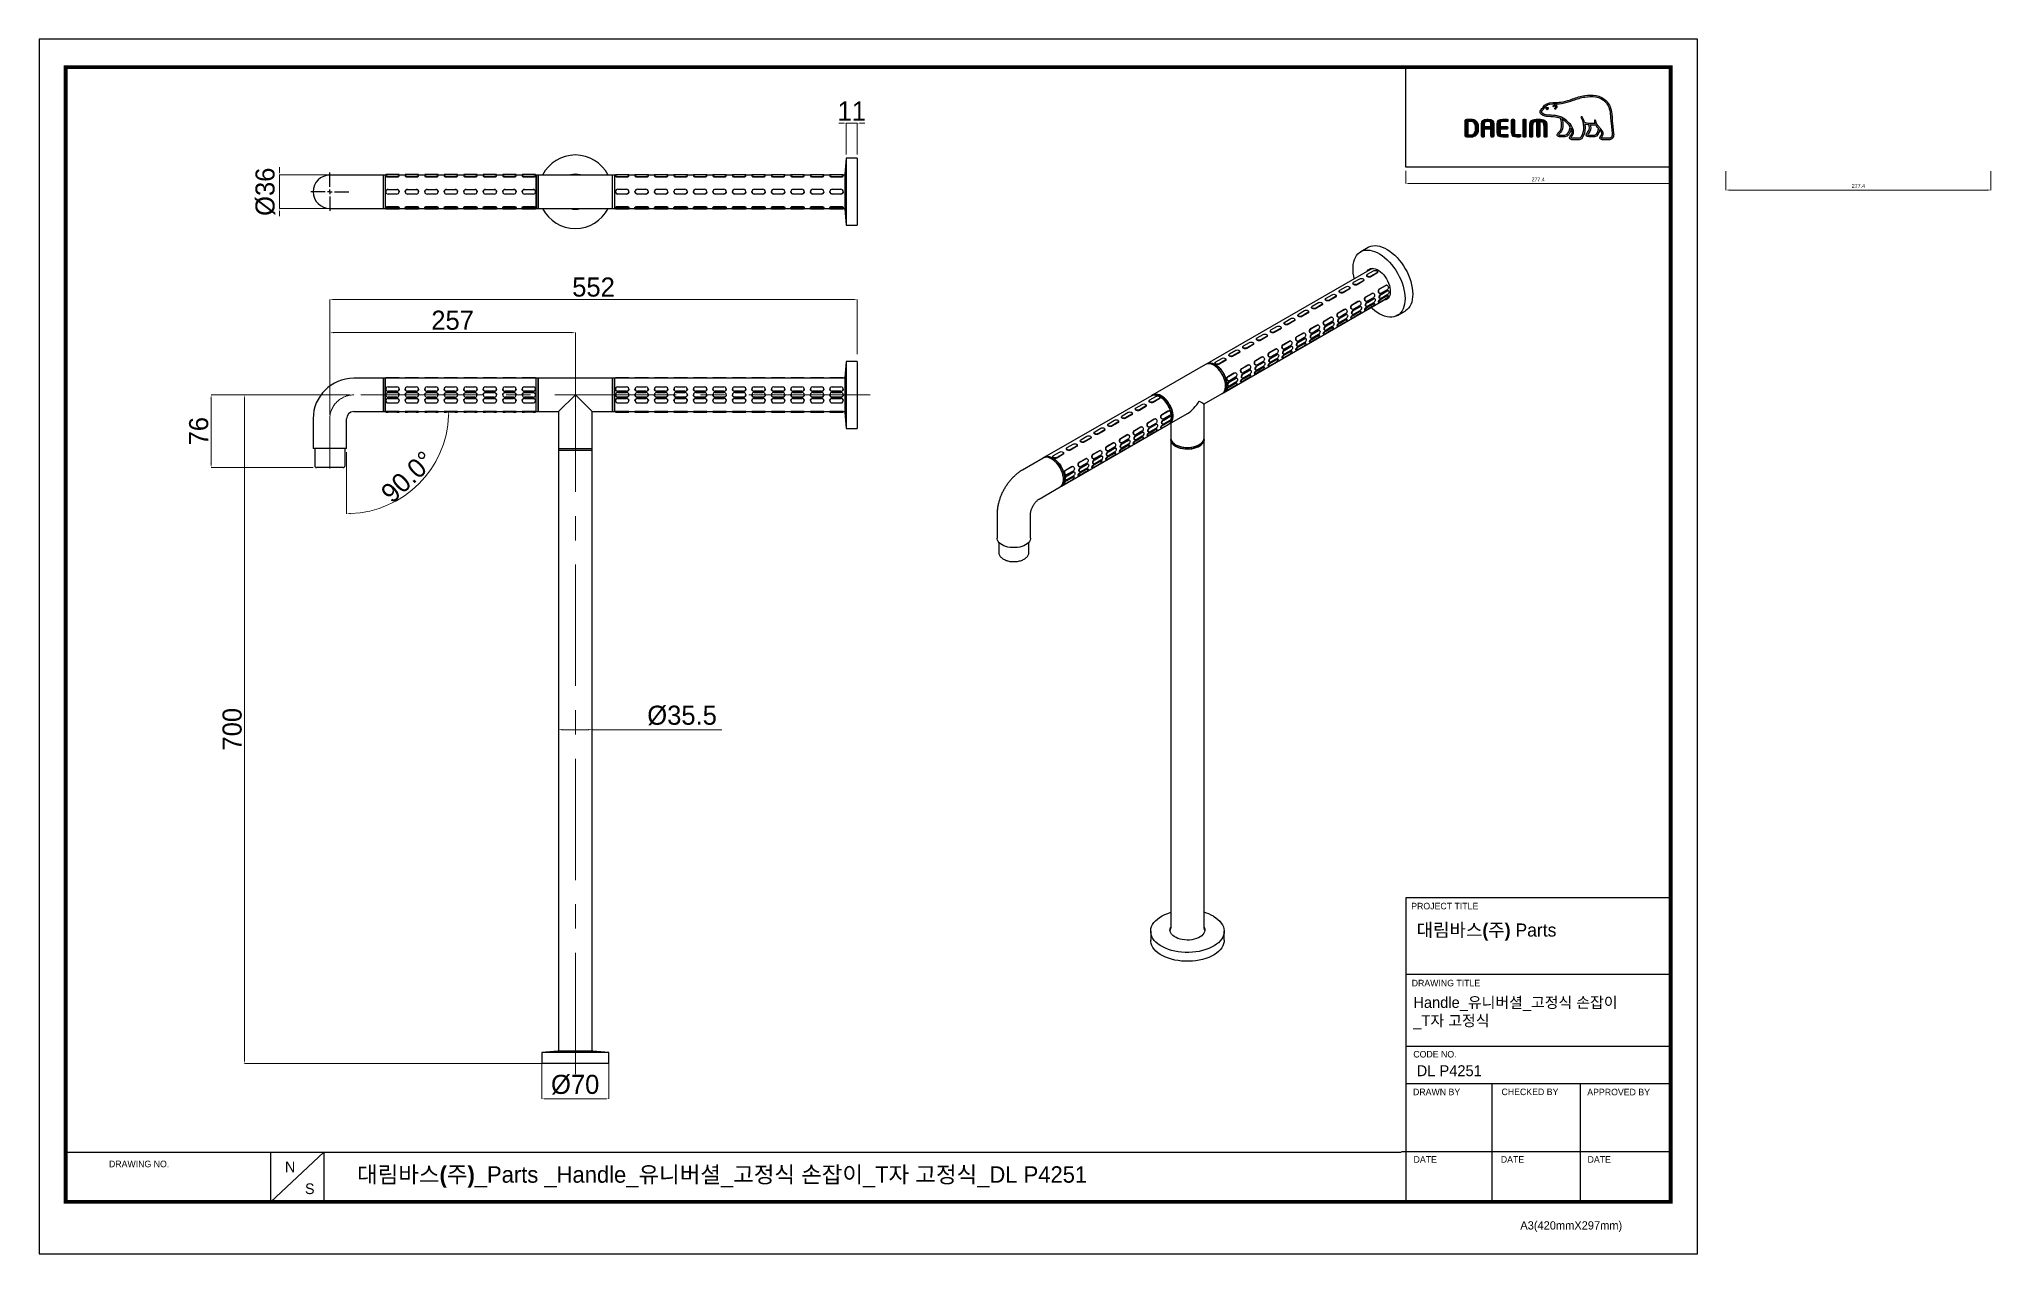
# Model space of a CAD drawing. Extents: x 0 to 2043, y 0 to 1272.
import ezdxf

# ---------------------------------------------------------------- set-up
doc = ezdxf.new("R2010")
doc.units = 0
doc.header["$LTSCALE"] = 10
doc.header["$MEASUREMENT"] = 0
doc.header["$PDMODE"] = 3
doc.header["$PDSIZE"] = -10
doc.linetypes.add('CENTERX2', pattern=[20.32, 12.7, -2.54, 2.54, -2.54])
doc.layers.get('0').update_dxf_attribs({"linetype": 'CONTINUOUS'})
doc.layers.get('DEFPOINTS').update_dxf_attribs({"linetype": 'CONTINUOUS'})
doc.layers.add('中心线层', color=1, linetype='CENTERX2', lineweight=25)
doc.layers.add('레이어 1', color=7, linetype='CONTINUOUS')
doc.styles.add('Daelim Dimension', font='')
doc.styles.get('Daelim Dimension').set_extended_font_data('나눔고딕')
doc.dimstyles.new('DEFAULT', dxfattribs={"dimscale": 2, "dimtxt": 2, "dimasz": 2, "dimexe": 0, "dimexo": 2, "dimgap": 1, "dimtad": 1, "dimdec": 0, "dimzin": 9, "dimdsep": 46, "dimtxsty": 'Daelim Dimension', "dimcen": 0.5, "dimclrd": 5, "dimclre": 5, "dimclrt": 256, "dimadec": 1, "dimazin": 0, "dimtfac": 1, "dimtdec": 0, "dimtix": 1, "dimtmove": 0, "dimatfit": 3, "dimfxl": 1, "dimtolj": 1, "dimtzin": 1, "dimlwd": 9, "dimlwe": 9, "dimarcsym": 0})

msp = doc.modelspace()

# ---------------------------------------------------------------- texts
at = {"color": 5, "ltscale": 40, "style": 'Daelim Dimension'}
for s, height, p in [('PROJECT TITLE', 6.851, (1436.3, 360.8)), ('DRAWING TITLE', 6.851, (1436.8, 280.2)), ('CODE NO.', 6.85, (1438.5, 205.7)), ('DRAWN BY', 6.85, (1438.2, 166.2)), ('CHECKED BY', 6.85, (1530.8, 166.3)), ('APPROVED BY', 6.851, (1620.6, 166.1)), ('DATE', 6.85, (1438.8, 95.6)), ('DATE', 6.85, (1530.1, 95.6)), ('DATE', 6.85, (1620.9, 95.6)), ('DRAWING NO.', 6.851, (73.2, 90.8)), ('A3(420mmX297mm)', 8.646, (1550.5, 25.6))]:
    msp.add_text(s, height=height, dxfattribs=at).set_placement(p)
at = {"attachment_point": 1, "style": 'Daelim Dimension'}
for s, insert, char_height, width in [('{\\fPretendard Variable SemiBold|b0|i0|c129|p2;\\C7;대림바스(주)\\f나눔고딕|b0|i0|c129|p50; }Parts', (1441.9, 346), 13.735, 220.749), ('Handle_유니버셜_고정식 손잡이\\P_T자 고정식', (1438.5, 269.1), 11.466, 267.086), ('DL P4251', (1442, 197.6), 11.47, 192.961), ('N', (257.4, 96.8), 11.2, 15.646), ('S', (278.4, 73.9), 11.2, 15.646)]:
    msp.add_mtext(s, dxfattribs=dict(at, insert=insert, char_height=char_height, width=width))
at = {"color": 2, "insert": (332.9, 91.8), "char_height": 17.199, "width": 1017.346, "attachment_point": 1, "style": 'Daelim Dimension'}
msp.add_mtext('\\pt412.78;{\\fPretendard Variable SemiBold|b0|i0|c129|p2;대림바스(주)}_Parts _Handle_유니버셜_고정식 손잡이_T자 고정식_DL P4251', dxfattribs=at)

# ---------------------------------------------------------------- blocks, each defined once
blk = doc.blocks.new('SW_CENTERMARKSYMBOL_3')
at = {"layer": '中心线层', "color": 0}
for p, q in [((-1, 0), (-4, 0)), ((0, 0), (-0.5, 0)), ((0, 1), (0, 4)), ((0, 0), (0, 0.5)), ((0, 0), (0, -0.5)), ((0, 0), (0.5, 0)), ((1, 0), (4, 0)), ((0, -1), (0, -4))]:
    blk.add_line(p, q, dxfattribs=at)
blk = doc.blocks.new('*D2')
at = {"color": 5, "lineweight": 9, "transparency": 16777216}
for p, q in [((325.4, 899.4), (215, 899.4)), ((215, 203.4), (215, 895.4)), ((529.7, 199.4), (215, 199.4))]:
    blk.add_line(p, q, dxfattribs=at)
at = {"color": 5, "transparency": 16777216}
for points in [[(214.4, 895.4), (215.7, 895.4), (215, 899.4)], [(214.4, 203.4), (215.7, 203.4), (215, 199.4)]]:
    blk.add_solid(points, dxfattribs=at)
at = {"layer": 'DEFPOINTS', "color": 0, "transparency": 16777216}
for p in [(215, 899.4), (329.4, 899.4), (533.7, 199.4)]:
    blk.add_point(p, dxfattribs=at)
at = {"color": 7, "transparency": 16777216, "insert": (202.2, 549.4), "char_height": 20, "attachment_point": 5, "rotation": 90, "style": 'Daelim Dimension'}
blk.add_mtext('\\A1;700', dxfattribs=at)
blk = doc.blocks.new('*D13')
at = {"color": 5, "linetype": 'ByBlock', "lineweight": 9, "ltscale": 0.5, "transparency": 16777216}
for p, q in [((1430.5, 1134), (1430.5, 1120.7)), ((1707.9, 1134), (1707.9, 1120.7)), ((1434.5, 1120.7), (1703.9, 1120.7))]:
    blk.add_line(p, q, dxfattribs=at)
at = {"color": 5, "lineweight": 9, "transparency": 16777216}
for p, q in [((304.4, 878.4), (304.4, 964.6)), ((308.4, 964.6), (557.4, 964.6)), ((561.4, 882), (561.4, 964.6))]:
    blk.add_line(p, q, dxfattribs=at)
at = {"color": 5, "ltscale": 0.5, "transparency": 16777216}
for points in [[(1434.5, 1121.4), (1434.5, 1120), (1430.5, 1120.7)], [(1703.9, 1121.4), (1703.9, 1120), (1707.9, 1120.7)]]:
    blk.add_solid(points, dxfattribs=at)
at = {"color": 5, "transparency": 16777216}
for points in [[(308.4, 965.2), (308.4, 963.9), (304.4, 964.6)], [(557.4, 965.2), (557.4, 963.9), (561.4, 964.6)]]:
    blk.add_solid(points, dxfattribs=at)
at = {"layer": 'DEFPOINTS', "color": 0, "ltscale": 0.5, "transparency": 16777216}
for p in [(1430.5, 1138), (1707.9, 1138), (1707.9, 1120.7)]:
    blk.add_point(p, dxfattribs=at)
at = {"layer": 'DEFPOINTS', "color": 0, "transparency": 16777216}
for p in [(561.4, 964.6), (304.4, 874.4), (561.4, 878)]:
    blk.add_point(p, dxfattribs=at)
at = {"ltscale": 0.5, "transparency": 16777216, "insert": (1569.2, 1125), "char_height": 4, "attachment_point": 5, "style": 'Daelim Dimension'}
blk.add_mtext('\\A1;277.4', dxfattribs=at)
at = {"color": 7, "transparency": 16777216, "insert": (432.9, 977.5), "char_height": 20, "attachment_point": 5, "style": 'Daelim Dimension'}
blk.add_mtext('\\A1;257', dxfattribs=at)
blk = doc.blocks.new('*D10')
at = {"color": 5, "lineweight": 9, "transparency": 16777216}
for p, q in [((304.4, 878.4), (304.4, 999.4)), ((308.4, 999.4), (852.4, 999.4)), ((856.4, 941.9), (856.4, 999.4))]:
    blk.add_line(p, q, dxfattribs=at)
at = {"color": 5, "transparency": 16777216}
for points in [[(308.4, 1000), (308.4, 998.7), (304.4, 999.4)], [(852.4, 1000), (852.4, 998.7), (856.4, 999.4)]]:
    blk.add_solid(points, dxfattribs=at)
at = {"layer": 'DEFPOINTS', "color": 0, "transparency": 16777216}
for p in [(856.4, 999.4), (856.4, 937.9), (304.4, 874.4)]:
    blk.add_point(p, dxfattribs=at)
at = {"color": 7, "transparency": 16777216, "insert": (580.4, 1012.2), "char_height": 20, "attachment_point": 5, "style": 'Daelim Dimension'}
blk.add_mtext('\\A1;552', dxfattribs=at)
blk = doc.blocks.new('*D11')
at = {"color": 5, "lineweight": 9, "transparency": 16777216}
for p, q in [((543.9, 552.9), (543.9, 548.9)), ((578.9, 552.9), (578.9, 548.9)), ((547.9, 548.9), (574.9, 548.9)), ((578.9, 548.9), (714.6, 548.9))]:
    blk.add_line(p, q, dxfattribs=at)
at = {"color": 5, "transparency": 16777216}
for points in [[(547.9, 549.6), (547.9, 548.2), (543.9, 548.9)], [(574.9, 549.6), (574.9, 548.2), (578.9, 548.9)]]:
    blk.add_solid(points, dxfattribs=at)
at = {"layer": 'DEFPOINTS', "color": 0, "transparency": 16777216}
for p in [(543.9, 548.9), (578.9, 548.9), (578.9, 548.9)]:
    blk.add_point(p, dxfattribs=at)
at = {"color": 7, "transparency": 16777216, "insert": (673.1, 563.7), "char_height": 20, "attachment_point": 5, "style": 'Daelim Dimension'}
blk.add_mtext('\\A1;%%C35.5', dxfattribs=at)
blk = doc.blocks.new('*D12')
at = {"color": 5, "lineweight": 9, "transparency": 16777216}
for p, q in [((364.4, 881.9), (428.8, 881.9)), ((321.9, 839.4), (321.9, 775))]:
    blk.add_line(p, q, dxfattribs=at)
blk.add_arc((321.9, 881.9), 106.9, 272.144, 357.856, dxfattribs=at)
at = {"color": 5, "transparency": 16777216}
for points in [[(428.1, 878), (429.4, 877.9), (428.8, 881.9)], [(325.9, 774.5), (325.9, 775.8), (321.9, 775)]]:
    blk.add_solid(points, dxfattribs=at)
at = {"layer": 'DEFPOINTS', "color": 0, "transparency": 16777216}
for p in [(329.4, 881.9), (360.4, 881.9), (321.9, 874.4), (321.9, 843.4), (414.5, 828.5)]:
    blk.add_point(p, dxfattribs=at)
at = {"color": 7, "transparency": 16777216, "insert": (385.8, 813.6), "char_height": 20, "attachment_point": 5, "rotation": 43.0687, "style": 'Daelim Dimension'}
blk.add_mtext('\\A1;90.0°', dxfattribs=at)
blk = doc.blocks.new('*D7')
at = {"color": 5, "lineweight": 9, "transparency": 16777216}
for p, q in [((526.4, 201.1), (526.4, 162.4)), ((596.4, 201.1), (596.4, 162.4)), ((530.4, 162.4), (592.4, 162.4))]:
    blk.add_line(p, q, dxfattribs=at)
at = {"color": 5, "transparency": 16777216}
for points in [[(530.4, 163.1), (530.4, 161.7), (526.4, 162.4)], [(592.4, 163.1), (592.4, 161.7), (596.4, 162.4)]]:
    blk.add_solid(points, dxfattribs=at)
at = {"layer": 'DEFPOINTS', "color": 0, "transparency": 16777216}
for p in [(526.4, 205.1), (596.4, 205.1), (596.4, 162.4)]:
    blk.add_point(p, dxfattribs=at)
at = {"color": 7, "transparency": 16777216, "insert": (561.2, 177.2), "char_height": 20, "attachment_point": 5, "style": 'Daelim Dimension'}
blk.add_mtext('\\A1;%%C70', dxfattribs=at)
blk = doc.blocks.new('*D14')
at = {"color": 5, "lineweight": 9, "transparency": 16777216}
for p, q in [((841, 1184), (837, 1184)), ((845, 1151.1), (845, 1184)), ((845, 1184), (856.4, 1184)), ((856.4, 1151.1), (856.4, 1184)), ((860.4, 1184), (864.4, 1184))]:
    blk.add_line(p, q, dxfattribs=at)
at = {"color": 5, "linetype": 'ByBlock', "lineweight": 9, "ltscale": 0.5, "transparency": 16777216}
for p, q in [((1765.7, 1133.5), (1765.7, 1113.9)), ((2043.1, 1133.5), (2043.1, 1113.9)), ((1769.7, 1113.9), (2039.1, 1113.9))]:
    blk.add_line(p, q, dxfattribs=at)
at = {"color": 5, "transparency": 16777216}
for points in [[(841, 1184.6), (841, 1183.3), (845, 1184)], [(860.4, 1184.6), (860.4, 1183.3), (856.4, 1184)]]:
    blk.add_solid(points, dxfattribs=at)
at = {"color": 5, "ltscale": 0.5, "transparency": 16777216}
for points in [[(1769.7, 1114.5), (1769.7, 1113.2), (1765.7, 1113.9)], [(2039.1, 1114.5), (2039.1, 1113.2), (2043.1, 1113.9)]]:
    blk.add_solid(points, dxfattribs=at)
at = {"layer": 'DEFPOINTS', "color": 0, "transparency": 16777216}
for p in [(856.4, 1184), (845, 1147.1), (856.4, 1147.1)]:
    blk.add_point(p, dxfattribs=at)
at = {"layer": 'DEFPOINTS', "color": 0, "ltscale": 0.5, "transparency": 16777216}
for p in [(1765.7, 1137.5), (2043.1, 1137.5), (2043.1, 1113.9)]:
    blk.add_point(p, dxfattribs=at)
at = {"color": 7, "transparency": 16777216, "insert": (850.7, 1196.6), "char_height": 20, "attachment_point": 5, "style": 'Daelim Dimension'}
blk.add_mtext('\\A1;11', dxfattribs=at)
at = {"ltscale": 0.5, "transparency": 16777216, "insert": (1904.4, 1118.2), "char_height": 4, "attachment_point": 5, "style": 'Daelim Dimension'}
blk.add_mtext('\\A1;277.4', dxfattribs=at)
blk = doc.blocks.new('*D9')
at = {"color": 5, "lineweight": 9, "ltscale": 0.5, "transparency": 16777216}
for p, q in [((325.4, 899.4), (180.1, 899.4)), ((180.1, 895.4), (180.1, 827.4)), ((287.1, 823.4), (180.1, 823.4))]:
    blk.add_line(p, q, dxfattribs=at)
at = {"color": 5, "ltscale": 0.5, "transparency": 16777216}
for points in [[(179.4, 895.4), (180.8, 895.4), (180.1, 899.4)], [(179.4, 827.4), (180.8, 827.4), (180.1, 823.4)]]:
    blk.add_solid(points, dxfattribs=at)
at = {"layer": 'DEFPOINTS', "color": 0, "ltscale": 0.5, "transparency": 16777216}
for p in [(329.4, 899.4), (180.1, 823.4), (291.1, 823.4)]:
    blk.add_point(p, dxfattribs=at)
at = {"color": 7, "ltscale": 0.5, "transparency": 16777216, "insert": (167.2, 861.4), "char_height": 20, "attachment_point": 5, "rotation": 90, "style": 'Daelim Dimension'}
blk.add_mtext('\\A1;76', dxfattribs=at)
blk = doc.blocks.new('*D15')
at = {"color": 5, "lineweight": 9, "ltscale": 0.5, "transparency": 16777216}
for p, q in [((251.7, 1133.9), (251.7, 1137.9)), ((361.4, 1129.9), (251.7, 1129.9)), ((251.7, 1129.9), (251.7, 1094.4)), ((361.4, 1094.4), (251.7, 1094.4)), ((251.7, 1090.4), (251.7, 1086.4))]:
    blk.add_line(p, q, dxfattribs=at)
at = {"color": 5, "ltscale": 0.5, "transparency": 16777216}
for points in [[(251, 1133.9), (252.3, 1133.9), (251.7, 1129.9)], [(251, 1090.4), (252.3, 1090.4), (251.7, 1094.4)]]:
    blk.add_solid(points, dxfattribs=at)
at = {"layer": 'DEFPOINTS', "color": 0, "ltscale": 0.5, "transparency": 16777216}
for p in [(365.4, 1129.9), (251.7, 1094.4), (365.4, 1094.4)]:
    blk.add_point(p, dxfattribs=at)
at = {"color": 7, "ltscale": 0.5, "transparency": 16777216, "insert": (236.9, 1112.1), "char_height": 20, "attachment_point": 5, "rotation": 90, "style": 'Daelim Dimension'}
blk.add_mtext('\\A1;%%C36', dxfattribs=at)

# ---------------------------------------------------------------- dimensions: what is measured, and where the dimension line sits
for base, p1, p2, override, picture, middle in [((856.4, 1184), (845, 1147.1), (856.4, 1147.1), {"dimtxt": 10, "dimclrt": 7}, '*D14', (850.7, 1196.6)), ((561.4, 964.6), (304.4, 874.4), (561.4, 878), {"dimtxt": 10, "dimclrd": 5, "dimclre": 5, "dimclrt": 7}, '*D13', (432.9, 977.5)), ((856.4, 999.4), (304.4, 874.4), (856.4, 937.9), {"dimtxt": 10, "dimtxsty": 'Daelim Dimension', "dimclrd": 5, "dimclre": 5, "dimclrt": 7}, '*D10', (580.4, 1012.2))]:
    dim = msp.add_linear_dim(base=base, p1=p1, p2=p2, dimstyle='DEFAULT', override=override)
    dim.commit()
    dim.dimension.update_dxf_attribs({"geometry": picture, "text_midpoint": middle})
at = {"ltscale": 0.5}
dim = msp.add_linear_dim(base=(251.6632, 1094.3749), p1=(365.4033, 1129.914), p2=(365.4033, 1094.3749), angle=90, text='%%C<>', dimstyle='DEFAULT', override={"dimtxt": 10, "dimtxsty": 'Daelim Dimension', "dimclrd": 5, "dimclre": 5, "dimclrt": 7}, dxfattribs=at)
dim.commit()
dim.dimension.update_dxf_attribs({"geometry": '*D15', "text_midpoint": (236.8878, 1112.1444)})
dim = msp.add_linear_dim(base=(180.1, 823.4), p1=(329.4, 899.4), p2=(291.1, 823.4), angle=90, dimstyle='DEFAULT', override={"dimtxt": 10, "dimclrd": 5, "dimclre": 5, "dimclrt": 7}, dxfattribs=at)
dim.commit()
dim.dimension.update_dxf_attribs({"geometry": '*D9', "text_midpoint": (167.2, 861.4)})
dim = msp.add_linear_dim(base=(215, 899.4), p1=(533.7, 199.4), p2=(329.4, 899.4), angle=90, dimstyle='DEFAULT', override={"dimtxt": 10, "dimclrd": 5, "dimclre": 5, "dimclrt": 7})
dim.commit()
dim.dimension.update_dxf_attribs({"geometry": '*D2', "text_midpoint": (202.2, 549.4)})
at = {"color": 5}
dim = msp.add_angular_dim_2l(base=(414.5, 828.5), line1=((329.4, 881.9), (360.4, 881.9)), line2=((321.9, 843.4), (321.9, 874.4)), dimstyle='DEFAULT', override={"dimtxt": 10, "dimclrd": 5, "dimclre": 5, "dimclrt": 7}, dxfattribs=at)
dim.commit()
dim.dimension.update_dxf_attribs({"geometry": '*D12', "text_midpoint": (394.9, 803.9), "dimtype": 162})
for base, p1, p2, text, override, picture, middle, dimtype in [((578.9, 548.9), (543.9, 548.9), (578.9, 548.9), '%%C<>.5', {"dimtxt": 10, "dimclrt": 7}, '*D11', (673.1, 548.9), 160), ((596.4, 162.4), (526.4, 205.1), (596.4, 205.1), '%%C<>', {"dimtxt": 10, "dimclrd": 5, "dimclre": 5, "dimclrt": 7}, '*D7', (561.2, 162.4), 128)]:
    dim = msp.add_linear_dim(base=base, p1=p1, p2=p2, text=text, dimstyle='DEFAULT', override=override)
    dim.commit()
    dim.dimension.update_dxf_attribs({"geometry": picture, "text_midpoint": middle, "dimtype": dimtype})

# ---------------------------------------------------------------- hatches: boundary and pattern name
at = {"layer": '레이어 1'}
h = msp.add_hatch(color=5, dxfattribs=at)
h.dxf.hatch_style = 1
edge = h.paths.add_edge_path(flags=16)
edge.add_spline(control_points=[(1645.7, 1169), (1645, 1168.1), (1644, 1168.1), (1644, 1168.1), (1644, 1168.1), (1636.4, 1168.1), (1636.4, 1168.1), (1636.1, 1168.1), (1635.9, 1168.2), (1635.8, 1168.3), (1635.6, 1168.5), (1635.6, 1168.6), (1635.6, 1168.8), (1635.6, 1169.3), (1635.9, 1169.7), (1636.2, 1170.1), (1636.5, 1170.5), (1636.8, 1170.9), (1637, 1171.3), (1637.4, 1172.4), (1637.4, 1173.6), (1636.9, 1174.7), (1636, 1176.6), (1634.6, 1178.1), (1633.3, 1179.5), (1633.3, 1179.5), (1632.9, 1180), (1632.9, 1180), (1631.2, 1181.9), (1629.5, 1183.8), (1629.4, 1186.5), (1629.3, 1187), (1629.1, 1187.3), (1628.7, 1187.3), (1628.7, 1187.3), (1628.3, 1187.1), (1628.2, 1187.1), (1628.1, 1186.9), (1628, 1186.7), (1628, 1186.4), (1628, 1186.4), (1628, 1186.3), (1628, 1186.3), (1628.1, 1185.4), (1628.3, 1184.5), (1628.7, 1183.5), (1628.7, 1183.5), (1628.8, 1183.4), (1628.8, 1183.4), (1628.8, 1183.4), (1628.7, 1183.4), (1628.7, 1183.4), (1623.8, 1183.2), (1619, 1184.1), (1617.6, 1184.5), (1616.7, 1188), (1615.3, 1190.3), (1615.2, 1190.4), (1615.1, 1190.6), (1615, 1190.7), (1614.8, 1190.7), (1614.8, 1190.7), (1614.4, 1190.7), (1614.3, 1190.7), (1614.3, 1190.6), (1614.2, 1190.5), (1614.1, 1190.3), (1614.1, 1190.3), (1614, 1190.1), (1614, 1190.1), (1614, 1190.1), (1614.2, 1189.7), (1614.2, 1189.7), (1614.3, 1189.5), (1616.8, 1185.1), (1616.8, 1179.3), (1616.8, 1175.7), (1615.8, 1172.3), (1614, 1169.2), (1613.5, 1168.5), (1613, 1168.1), (1612.1, 1168.1), (1612.1, 1168.1), (1604.6, 1168.1), (1604.6, 1168.1), (1604.3, 1168.1), (1603.8, 1168.3), (1603.8, 1168.9), (1603.8, 1169.2), (1604.1, 1169.6), (1604.5, 1170.2), (1607.7, 1173.6), (1605.9, 1179.1), (1602.9, 1182.7), (1600, 1186.1), (1595.2, 1190.5), (1589.2, 1191.6), (1587, 1191.9), (1583.5, 1192.1), (1580.6, 1192.3), (1580.6, 1192.3), (1577.7, 1192.5), (1577.7, 1192.5), (1576.3, 1192.6), (1573.8, 1193.5), (1573.1, 1194.9), (1572.8, 1195.5), (1572.8, 1196.1), (1573.2, 1196.8), (1573.4, 1197.2), (1573.8, 1197.5), (1574.2, 1198), (1574.7, 1198.5), (1575.2, 1198.9), (1575.5, 1199.6), (1575.5, 1199.6), (1575.7, 1199.8), (1575.7, 1199.8), (1577.1, 1202.6), (1580.1, 1204), (1584.5, 1204.2), (1584.5, 1204.2), (1587, 1204.2), (1587, 1204.2), (1589.8, 1204.2), (1592.9, 1204.2), (1595.5, 1204.8), (1599.1, 1205.5), (1602.7, 1206.8), (1605.9, 1207.9), (1605.9, 1207.9), (1606, 1207.9), (1606, 1207.9), (1609.9, 1209.3), (1614, 1210.6), (1618.2, 1211.3), (1624.9, 1212.4), (1634, 1212.4), (1639.8, 1205.9), (1642.4, 1202.9), (1644.1, 1198.8), (1644.7, 1193.7), (1644.7, 1193.7), (1644.6, 1193.7), (1644.6, 1193.7), (1644.7, 1193.6), (1644.7, 1193), (1644.9, 1189.8), (1645, 1188.2), (1645.1, 1186.6), (1645.5, 1183.6), (1645.5, 1183.6), (1646.7, 1173.5), (1646.7, 1173.5), (1646.7, 1173.5), (1646.7, 1172.3), (1646.7, 1172.3), (1646.7, 1170.8), (1646.4, 1169.7), (1645.7, 1169)], knot_values=[0, 0, 0, 0, 1, 1, 1, 2, 2, 2, 3, 3, 3, 4, 4, 4, 5, 5, 5, 6, 6, 6, 7, 7, 7, 8, 8, 8, 9, 9, 9, 10, 10, 10, 11, 11, 11, 12, 12, 12, 13, 13, 13, 14, 14, 14, 15, 15, 15, 16, 16, 16, 17, 17, 17, 18, 18, 18, 19, 19, 19, 20, 20, 20, 21, 21, 21, 22, 22, 22, 23, 23, 23, 24, 24, 24, 25, 25, 25, 26, 26, 26, 27, 27, 27, 28, 28, 28, 29, 29, 29, 30, 30, 30, 31, 31, 31, 32, 32, 32, 33, 33, 33, 34, 34, 34, 35, 35, 35, 36, 36, 36, 37, 37, 37, 38, 38, 38, 39, 39, 39, 40, 40, 40, 41, 41, 41, 42, 42, 42, 43, 43, 43, 44, 44, 44, 45, 45, 45, 46, 46, 46, 47, 47, 47, 48, 48, 48, 49, 49, 49, 50, 50, 50, 51, 51, 51, 52, 52, 52, 53, 53, 53, 53], degree=3, periodic=0)
edge = h.paths.add_edge_path(flags=16)
edge.add_spline(control_points=[(1628.1, 1171.2), (1628.1, 1171.2), (1621.9, 1171.2), (1621.9, 1171.2), (1621.5, 1171.2), (1621.1, 1171.5), (1621.1, 1172), (1621.1, 1172.3), (1621.4, 1172.7), (1621.7, 1173), (1622.9, 1174.2), (1624.2, 1175.9), (1624.2, 1179.1), (1624.2, 1179.1), (1624.1, 1180.5), (1624.1, 1180.5), (1624.1, 1180.5), (1623.9, 1181.9), (1623.9, 1181.9), (1623.9, 1181.9), (1623.9, 1182), (1623.9, 1182), (1623.9, 1182), (1624, 1182), (1624, 1182), (1625.1, 1181.9), (1627.4, 1181.8), (1629.6, 1181.9), (1630.1, 1181), (1631, 1179.9), (1632.3, 1178.4), (1632.2, 1177.7), (1631.6, 1171.2), (1628.1, 1171.2)], knot_values=[0, 0, 0, 0, 1, 1, 1, 2, 2, 2, 3, 3, 3, 4, 4, 4, 5, 5, 5, 6, 6, 6, 7, 7, 7, 8, 8, 8, 9, 9, 9, 10, 10, 10, 11, 11, 11, 11], degree=3, periodic=0)
edge = h.paths.add_edge_path(flags=16)
edge.add_spline(control_points=[(1597, 1171.2), (1597, 1171.2), (1591.5, 1171.2), (1591.5, 1171.2), (1591.1, 1171.2), (1590.7, 1171.5), (1590.7, 1172), (1590.7, 1172.3), (1590.9, 1172.7), (1591.4, 1173), (1592.8, 1174.1), (1594.9, 1175.8), (1595.1, 1180.4), (1595.1, 1180.4), (1595.1, 1181.7), (1595.1, 1181.7), (1595.1, 1183.6), (1594.7, 1186), (1594.3, 1188.1), (1594.3, 1188.1), (1594.2, 1188.3), (1594.2, 1188.3), (1594.2, 1188.3), (1594.4, 1188.1), (1594.4, 1188.1), (1595.2, 1187.6), (1599.6, 1184.6), (1602.8, 1180.2), (1602.5, 1178.1), (1601.3, 1171.2), (1597, 1171.2)], knot_values=[0, 0, 0, 0, 1, 1, 1, 2, 2, 2, 3, 3, 3, 4, 4, 4, 5, 5, 5, 6, 6, 6, 7, 7, 7, 8, 8, 8, 9, 9, 9, 10, 10, 10, 10], degree=3, periodic=0)
edge = h.paths.add_edge_path()
edge.add_spline(control_points=[(1648.2, 1173.6), (1648.2, 1173.6), (1647, 1183.8), (1647, 1183.8), (1646.6, 1186.8), (1646.5, 1188.4), (1646.5, 1189.8), (1646.5, 1189.8), (1646.2, 1193.8), (1646.2, 1193.8), (1645.6, 1199.3), (1643.8, 1203.7), (1640.9, 1206.9), (1634.7, 1213.9), (1625, 1214), (1617.9, 1212.8), (1613.6, 1212.1), (1609.4, 1210.7), (1605.4, 1209.3), (1605.4, 1209.3), (1605.3, 1209.3), (1605.3, 1209.3), (1602.2, 1208.2), (1598.6, 1207), (1595.2, 1206.3), (1592.8, 1205.8), (1589.8, 1205.7), (1587.1, 1205.7), (1587.1, 1205.7), (1584.5, 1205.7), (1584.5, 1205.7), (1579.4, 1205.6), (1576, 1203.8), (1574.3, 1200.5), (1574.3, 1200.5), (1574.2, 1200.4), (1574.2, 1200.4), (1573.9, 1199.9), (1573.5, 1199.4), (1573.1, 1199.1), (1572.7, 1198.6), (1572.2, 1198.2), (1571.9, 1197.5), (1571.5, 1196.9), (1571.3, 1196.3), (1571.3, 1195.7), (1571.3, 1195.2), (1571.4, 1194.7), (1571.7, 1194.2), (1572.8, 1192.2), (1575.8, 1191.1), (1577.7, 1191), (1577.7, 1191), (1580.3, 1190.8), (1580.4, 1190.8), (1583.1, 1190.6), (1586.8, 1190.4), (1588.9, 1190), (1590.2, 1189.8), (1591.6, 1189.4), (1592.9, 1188.7), (1593, 1188.4), (1593.7, 1185.4), (1593.7, 1181.6), (1593.7, 1181.6), (1593.6, 1180.5), (1593.6, 1180.5), (1593.4, 1176.5), (1591.7, 1175.2), (1590.5, 1174.2), (1590.3, 1174.1), (1589.2, 1173.1), (1589.1, 1172), (1589.1, 1171.4), (1589.3, 1170.8), (1589.7, 1170.4), (1590.1, 1169.9), (1590.7, 1169.7), (1591.5, 1169.7), (1591.5, 1169.7), (1597, 1169.7), (1597, 1169.7), (1601.1, 1169.7), (1603.1, 1174.1), (1603.7, 1178.2), (1603.7, 1178.2), (1603.7, 1178.8), (1603.7, 1178.8), (1603.7, 1178.8), (1603.9, 1178.5), (1603.9, 1178.5), (1604.4, 1177.3), (1604.7, 1176), (1604.7, 1174.9), (1604.7, 1173.4), (1604.3, 1172.2), (1603.4, 1171.2), (1603.2, 1171), (1602.1, 1169.8), (1602.1, 1168.7), (1602.1, 1168.7), (1602.1, 1168.5), (1602.1, 1168.5), (1602.3, 1167.2), (1603.3, 1166.6), (1604.3, 1166.6), (1604.3, 1166.6), (1612.1, 1166.6), (1612.1, 1166.6), (1613.5, 1166.6), (1614.6, 1167.2), (1615.3, 1168.4), (1617.3, 1171.7), (1618.3, 1175.2), (1618.3, 1179), (1618.3, 1180.1), (1618.2, 1181.4), (1618, 1182.7), (1618, 1182.7), (1617.9, 1182.8), (1617.9, 1182.8), (1617.9, 1182.8), (1618, 1182.8), (1618, 1182.8), (1619, 1182.6), (1620.5, 1182.3), (1622.3, 1182.1), (1622.3, 1182.1), (1622.4, 1182.1), (1622.4, 1182.1), (1622.4, 1182.1), (1622.6, 1180.7), (1622.6, 1180.7), (1622.6, 1180.7), (1622.7, 1180.4), (1622.7, 1180.4), (1622.7, 1180.4), (1622.8, 1179.1), (1622.8, 1179.1), (1622.8, 1176.1), (1621.4, 1174.8), (1620.6, 1174.1), (1620.6, 1174.1), (1619.6, 1173), (1619.5, 1172.1), (1619.5, 1172.1), (1619.5, 1171.8), (1619.5, 1171.8), (1619.5, 1171.5), (1619.5, 1170.9), (1620, 1170.4), (1620.5, 1169.9), (1621.2, 1169.7), (1622.1, 1169.7), (1622.1, 1169.7), (1628.1, 1169.7), (1628.1, 1169.7), (1631.8, 1169.7), (1632.9, 1174.4), (1633.4, 1177), (1633.4, 1177), (1633.4, 1177.3), (1633.4, 1177.3), (1633.4, 1177.3), (1633.5, 1177.1), (1633.5, 1177.1), (1634.4, 1176), (1635.1, 1174.8), (1635.5, 1174), (1635.7, 1173.6), (1635.8, 1173.2), (1635.8, 1172.8), (1635.8, 1172.8), (1635.6, 1171.9), (1635.6, 1171.9), (1635.5, 1171.4), (1635.2, 1171), (1634.8, 1170.6), (1634.4, 1170), (1633.9, 1169.3), (1633.9, 1168.6), (1633.9, 1168.6), (1633.9, 1168.2), (1633.9, 1168.2), (1634.2, 1167.2), (1635, 1166.6), (1636.2, 1166.6), (1636.2, 1166.6), (1644, 1166.6), (1644, 1166.6), (1644.2, 1166.6), (1645.7, 1166.6), (1646.9, 1167.9), (1647.8, 1168.9), (1648.3, 1170.4), (1648.3, 1172.2), (1648.3, 1172.2), (1648.2, 1173.6), (1648.2, 1173.6)], knot_values=[0, 0, 0, 0, 1, 1, 1, 2, 2, 2, 3, 3, 3, 4, 4, 4, 5, 5, 5, 6, 6, 6, 7, 7, 7, 8, 8, 8, 9, 9, 9, 10, 10, 10, 11, 11, 11, 12, 12, 12, 13, 13, 13, 14, 14, 14, 15, 15, 15, 16, 16, 16, 17, 17, 17, 18, 18, 18, 19, 19, 19, 20, 20, 20, 21, 21, 21, 22, 22, 22, 23, 23, 23, 24, 24, 24, 25, 25, 25, 26, 26, 26, 27, 27, 27, 28, 28, 28, 29, 29, 29, 30, 30, 30, 31, 31, 31, 32, 32, 32, 33, 33, 33, 34, 34, 34, 35, 35, 35, 36, 36, 36, 37, 37, 37, 38, 38, 38, 39, 39, 39, 40, 40, 40, 41, 41, 41, 42, 42, 42, 43, 43, 43, 44, 44, 44, 45, 45, 45, 46, 46, 46, 47, 47, 47, 48, 48, 48, 49, 49, 49, 50, 50, 50, 51, 51, 51, 52, 52, 52, 53, 53, 53, 54, 54, 54, 55, 55, 55, 56, 56, 56, 57, 57, 57, 58, 58, 58, 59, 59, 59, 60, 60, 60, 61, 61, 61, 62, 62, 62, 63, 63, 63, 64, 64, 64, 65, 65, 65, 66, 66, 66, 66], degree=3, periodic=0)
edge = h.paths.add_edge_path(flags=0)
edge.add_spline(control_points=[(1577.5, 1199.8), (1577.5, 1199.8), (1578.6, 1200.3), (1580, 1199.8), (1580, 1199.8), (1580.2, 1199.7), (1580, 1199.4), (1579.3, 1198.5), (1578.6, 1198.3), (1578.6, 1198.3), (1578.6, 1198.3), (1578.2, 1198.1), (1577.9, 1198.4), (1577.3, 1199.1), (1577.3, 1199.4), (1577.3, 1199.4), (1577.3, 1199.4), (1577.3, 1199.7), (1577.5, 1199.8)], knot_values=[0, 0, 0, 0, 1, 1, 1, 2, 2, 2, 3, 3, 3, 4, 4, 4, 5, 5, 5, 6, 6, 6, 6], degree=3, periodic=0)
edge = h.paths.add_edge_path(flags=0)
edge.add_spline(control_points=[(1585, 1201.9), (1584.8, 1201.7), (1584.8, 1201.4), (1585, 1201.2), (1585.1, 1201.1), (1585.4, 1201.1), (1585.6, 1201.3), (1585.7, 1201.4), (1586.6, 1202.5), (1587.4, 1201.9), (1587.7, 1201.7), (1587.8, 1201.4), (1587.8, 1201), (1587.7, 1200.4), (1587.2, 1199.7), (1586.8, 1199.5), (1586.6, 1199.3), (1586.5, 1199.1), (1586.6, 1198.8), (1586.7, 1198.6), (1586.9, 1198.6), (1587.2, 1198.7), (1587.8, 1199), (1588.7, 1200.1), (1588.8, 1201.1), (1588.9, 1201.7), (1588.6, 1202.3), (1588, 1202.7), (1586.8, 1203.5), (1585.5, 1202.4), (1585, 1201.9)], knot_values=[0, 0, 0, 0, 1, 1, 1, 2, 2, 2, 3, 3, 3, 4, 4, 4, 5, 5, 5, 6, 6, 6, 7, 7, 7, 8, 8, 8, 9, 9, 9, 10, 10, 10, 10], degree=3, periodic=0)
edge = h.paths.add_edge_path(flags=0)
edge.add_spline(control_points=[(1584.8, 1201), (1584.8, 1201), (1584.8, 1201), (1584.8, 1201), (1584.8, 1201), (1584.8, 1201), (1584.8, 1201)], knot_values=[0, 0, 0, 0, 1, 1, 1, 2, 2, 2, 2], degree=3, periodic=0)
h = msp.add_hatch(color=5, dxfattribs=at)
h.dxf.hatch_style = 2
edge = h.paths.add_edge_path()
edge.add_spline(control_points=[(1503.5, 1177.1), (1503.5, 1173.5), (1501.9, 1171.8), (1498.6, 1171.8), (1498.6, 1171.8), (1496.3, 1171.9), (1495.7, 1171.9), (1495.7, 1171.9), (1495.7, 1185.4), (1495.7, 1185.4), (1496.9, 1185.6), (1498.6, 1185.6), (1498.6, 1185.6), (1502, 1185.6), (1503.5, 1184), (1503.5, 1180.3), (1503.5, 1180.3), (1503.5, 1177.1), (1503.5, 1177.1)], knot_values=[0, 0, 0, 0, 1, 1, 1, 2, 2, 2, 3, 3, 3, 4, 4, 4, 5, 5, 5, 6, 6, 6, 6], degree=3, periodic=0)
edge = h.paths.add_edge_path()
edge.add_spline(control_points=[(1498.6, 1188.1), (1496.8, 1188.1), (1494.4, 1188), (1493.6, 1187.9), (1493.1, 1187.8), (1492.8, 1187.4), (1492.8, 1186.9), (1492.8, 1186.9), (1492.8, 1170.4), (1492.8, 1170.4), (1492.8, 1169.9), (1493.1, 1169.6), (1493.6, 1169.5), (1494.3, 1169.4), (1496.7, 1169.3), (1498.6, 1169.3), (1503.7, 1169.3), (1506.5, 1172), (1506.5, 1177.1), (1506.5, 1177.1), (1506.5, 1180.3), (1506.5, 1180.3), (1506.5, 1185.4), (1503.7, 1188.1), (1498.6, 1188.1)], knot_values=[0, 0, 0, 0, 1, 1, 1, 2, 2, 2, 3, 3, 3, 4, 4, 4, 5, 5, 5, 6, 6, 6, 7, 7, 7, 8, 8, 8, 8], degree=3, periodic=0)
h = msp.add_hatch(color=5, dxfattribs=at)
h.dxf.hatch_style = 2
edge = h.paths.add_edge_path()
edge.add_spline(control_points=[(1519.7, 1180.3), (1519.7, 1180.3), (1512.8, 1180.3), (1512.8, 1180.3), (1512.8, 1180.6), (1512.8, 1182.8), (1512.8, 1182.8), (1512.8, 1185.1), (1513.5, 1185.5), (1515.6, 1185.5), (1515.6, 1185.5), (1517, 1185.5), (1517, 1185.5), (1519.1, 1185.5), (1519.7, 1185.1), (1519.7, 1182.8), (1519.7, 1182.8), (1519.7, 1180.6), (1519.7, 1180.3)], knot_values=[0, 0, 0, 0, 1, 1, 1, 2, 2, 2, 3, 3, 3, 4, 4, 4, 5, 5, 5, 6, 6, 6, 6], degree=3, periodic=0)
edge = h.paths.add_edge_path()
edge.add_spline(control_points=[(1517, 1188.1), (1517, 1188.1), (1515.6, 1188.1), (1515.6, 1188.1), (1511.6, 1188.1), (1509.9, 1186.5), (1509.9, 1182.8), (1509.9, 1182.8), (1509.9, 1170.3), (1509.9, 1170.3), (1509.9, 1169.8), (1510.2, 1169.4), (1510.7, 1169.4), (1510.7, 1169.4), (1512, 1169.4), (1512, 1169.4), (1512.5, 1169.4), (1512.8, 1169.9), (1512.8, 1170.3), (1512.8, 1170.3), (1512.8, 1177.5), (1512.8, 1177.8), (1512.8, 1177.8), (1519.7, 1177.8), (1519.7, 1177.8), (1519.7, 1177.5), (1519.7, 1170.3), (1519.7, 1170.3), (1519.7, 1169.8), (1520.1, 1169.4), (1520.5, 1169.4), (1520.5, 1169.4), (1521.9, 1169.4), (1521.9, 1169.4), (1522.4, 1169.4), (1522.7, 1169.9), (1522.7, 1170.3), (1522.7, 1170.3), (1522.7, 1182.8), (1522.7, 1182.8), (1522.7, 1186.5), (1520.9, 1188.1), (1517, 1188.1)], knot_values=[0, 0, 0, 0, 1, 1, 1, 2, 2, 2, 3, 3, 3, 4, 4, 4, 5, 5, 5, 6, 6, 6, 7, 7, 7, 8, 8, 8, 9, 9, 9, 10, 10, 10, 11, 11, 11, 12, 12, 12, 13, 13, 13, 14, 14, 14, 14], degree=3, periodic=0)
h = msp.add_hatch(color=5, dxfattribs=at)
h.dxf.hatch_style = 2
edge = h.paths.add_edge_path()
edge.add_spline(control_points=[(1526.4, 1183.3), (1526.4, 1183.3), (1526.4, 1174.1), (1526.4, 1174.1), (1526.4, 1170.8), (1528.3, 1169.3), (1532.1, 1169.3), (1533.7, 1169.3), (1536, 1169.3), (1536.9, 1169.4), (1536.9, 1169.4), (1537.4, 1169.4), (1537.4, 1169.4), (1537.4, 1169.4), (1537.5, 1169.4), (1537.5, 1169.4), (1537.5, 1169.4), (1537.5, 1171.9), (1537.5, 1171.9), (1537.5, 1171.9), (1532.1, 1171.9), (1532.1, 1171.9), (1529.4, 1171.9), (1529.4, 1172.7), (1529.4, 1174.1), (1529.4, 1174.1), (1529.4, 1177.5), (1529.4, 1177.8), (1529.7, 1177.8), (1536.7, 1177.8), (1536.7, 1177.8), (1537.1, 1177.8), (1537.5, 1178.1), (1537.5, 1178.6), (1537.5, 1178.6), (1537.5, 1179.5), (1537.5, 1179.5), (1537.5, 1180), (1537.1, 1180.3), (1536.7, 1180.3), (1536.7, 1180.3), (1529.7, 1180.3), (1529.4, 1180.3), (1529.4, 1180.6), (1529.4, 1183.3), (1529.4, 1183.3), (1529.4, 1184.7), (1529.4, 1185.5), (1532.1, 1185.5), (1532.1, 1185.5), (1537.5, 1185.5), (1537.5, 1185.5), (1537.5, 1185.5), (1537.5, 1187.9), (1537.5, 1187.9), (1537.5, 1187.9), (1536.9, 1188), (1536.9, 1188), (1535.9, 1188.1), (1533.4, 1188.1), (1532.1, 1188.1), (1528.3, 1188.1), (1526.4, 1186.6), (1526.4, 1183.3)], knot_values=[0, 0, 0, 0, 1, 1, 1, 2, 2, 2, 3, 3, 3, 4, 4, 4, 5, 5, 5, 6, 6, 6, 7, 7, 7, 8, 8, 8, 9, 9, 9, 10, 10, 10, 11, 11, 11, 12, 12, 12, 13, 13, 13, 14, 14, 14, 15, 15, 15, 16, 16, 16, 17, 17, 17, 18, 18, 18, 19, 19, 19, 20, 20, 20, 21, 21, 21, 21], degree=3, periodic=0)
h = msp.add_hatch(color=5, dxfattribs=at)
h.dxf.hatch_style = 2
edge = h.paths.add_edge_path()
edge.add_spline(control_points=[(1542.2, 1188), (1541.8, 1188), (1541.4, 1187.6), (1541.4, 1187.1), (1541.4, 1187.1), (1541.4, 1174.1), (1541.4, 1174.1), (1541.4, 1169.8), (1544.3, 1169.3), (1546.8, 1169.3), (1548.7, 1169.3), (1549.2, 1169.4), (1549.7, 1169.4), (1549.7, 1169.4), (1550, 1169.5), (1550, 1169.5), (1550, 1169.5), (1550.5, 1169.5), (1550.5, 1169.5), (1550.5, 1169.5), (1550.6, 1169.6), (1550.6, 1169.6), (1550.6, 1169.6), (1550.6, 1171.9), (1550.6, 1171.9), (1550.6, 1171.9), (1546.9, 1171.9), (1546.9, 1171.9), (1544.3, 1171.9), (1544.3, 1172.9), (1544.3, 1173.8), (1544.3, 1173.8), (1544.3, 1187.1), (1544.3, 1187.1), (1544.3, 1187.6), (1544, 1188), (1543.5, 1188), (1543.5, 1188), (1542.2, 1188), (1542.2, 1188)], knot_values=[0, 0, 0, 0, 1, 1, 1, 2, 2, 2, 3, 3, 3, 4, 4, 4, 5, 5, 5, 6, 6, 6, 7, 7, 7, 8, 8, 8, 9, 9, 9, 10, 10, 10, 11, 11, 11, 12, 12, 12, 13, 13, 13, 13], degree=3, periodic=0)
h = msp.add_hatch(color=5, dxfattribs=at)
h.dxf.hatch_style = 2
edge = h.paths.add_edge_path()
edge.add_spline(control_points=[(1554.2, 1188), (1553.7, 1188), (1553.4, 1187.5), (1553.4, 1187.2), (1553.4, 1187.2), (1553.4, 1170.3), (1553.4, 1170.3), (1553.4, 1169.8), (1553.8, 1169.4), (1554.2, 1169.4), (1554.2, 1169.4), (1555.6, 1169.4), (1555.6, 1169.4), (1556.1, 1169.4), (1556.4, 1169.9), (1556.4, 1170.3), (1556.4, 1170.3), (1556.4, 1187.2), (1556.4, 1187.2), (1556.4, 1187.6), (1556, 1188), (1555.6, 1188), (1555.6, 1188), (1554.2, 1188), (1554.2, 1188)], knot_values=[0, 0, 0, 0, 1, 1, 1, 2, 2, 2, 3, 3, 3, 4, 4, 4, 5, 5, 5, 6, 6, 6, 7, 7, 7, 8, 8, 8, 8], degree=3, periodic=0)
h = msp.add_hatch(color=5, dxfattribs=at)
h.dxf.hatch_style = 2
edge = h.paths.add_edge_path()
edge.add_spline(control_points=[(1560.3, 1180.7), (1560.3, 1180.7), (1560.3, 1170.3), (1560.3, 1170.3), (1560.3, 1169.8), (1560.7, 1169.4), (1561.1, 1169.4), (1561.1, 1169.4), (1562.5, 1169.4), (1562.5, 1169.4), (1563, 1169.4), (1563.3, 1169.9), (1563.3, 1170.3), (1563.3, 1170.3), (1563.3, 1180.4), (1563.3, 1180.4), (1563.3, 1184.9), (1564.1, 1185.3), (1567.8, 1185.3), (1567.8, 1185), (1567.8, 1170.3), (1567.8, 1170.3), (1567.8, 1169.8), (1568.2, 1169.4), (1568.6, 1169.4), (1568.6, 1169.4), (1570, 1169.4), (1570, 1169.4), (1570.5, 1169.4), (1570.8, 1169.9), (1570.8, 1170.3), (1570.8, 1170.3), (1570.8, 1185), (1570.8, 1185.3), (1572.5, 1185.3), (1573.8, 1185.1), (1574.5, 1184.5), (1575.2, 1183.8), (1575.3, 1182.4), (1575.3, 1180.4), (1575.3, 1180.4), (1575.3, 1170.3), (1575.3, 1170.3), (1575.3, 1169.8), (1575.7, 1169.4), (1576.1, 1169.4), (1576.1, 1169.4), (1577.5, 1169.4), (1577.5, 1169.4), (1578, 1169.4), (1578.3, 1169.9), (1578.3, 1170.3), (1578.3, 1170.3), (1578.3, 1180.7), (1578.3, 1180.7), (1578.3, 1187), (1576, 1188), (1569.3, 1188), (1562.6, 1188), (1560.3, 1187), (1560.3, 1180.7)], knot_values=[0, 0, 0, 0, 1, 1, 1, 2, 2, 2, 3, 3, 3, 4, 4, 4, 5, 5, 5, 6, 6, 6, 7, 7, 7, 8, 8, 8, 9, 9, 9, 10, 10, 10, 11, 11, 11, 12, 12, 12, 13, 13, 13, 14, 14, 14, 15, 15, 15, 16, 16, 16, 17, 17, 17, 18, 18, 18, 19, 19, 19, 20, 20, 20, 20], degree=3, periodic=0)
h = msp.add_hatch(color=5, dxfattribs=at)
h.dxf.hatch_style = 2
edge = h.paths.add_edge_path()
edge.add_spline(control_points=[(1577.5, 1199.8), (1577.5, 1199.8), (1578.6, 1200.3), (1580, 1199.8), (1580, 1199.8), (1580.2, 1199.7), (1580, 1199.4), (1579.3, 1198.5), (1578.6, 1198.3), (1578.6, 1198.3), (1578.6, 1198.3), (1578.2, 1198.1), (1577.9, 1198.4), (1577.3, 1199.1), (1577.3, 1199.4), (1577.3, 1199.4), (1577.3, 1199.4), (1577.3, 1199.7), (1577.5, 1199.8)], knot_values=[0, 0, 0, 0, 1, 1, 1, 2, 2, 2, 3, 3, 3, 4, 4, 4, 5, 5, 5, 6, 6, 6, 6], degree=3, periodic=0)
h = msp.add_hatch(color=5, dxfattribs=at)
h.dxf.hatch_style = 2
edge = h.paths.add_edge_path()
edge.add_spline(control_points=[(1585, 1201.9), (1584.8, 1201.7), (1584.8, 1201.4), (1585, 1201.2), (1585.1, 1201.1), (1585.4, 1201.1), (1585.6, 1201.3), (1585.7, 1201.4), (1586.6, 1202.5), (1587.4, 1201.9), (1587.7, 1201.7), (1587.8, 1201.4), (1587.8, 1201), (1587.7, 1200.4), (1587.2, 1199.7), (1586.8, 1199.5), (1586.6, 1199.3), (1586.5, 1199.1), (1586.6, 1198.8), (1586.7, 1198.6), (1586.9, 1198.6), (1587.2, 1198.7), (1587.8, 1199), (1588.7, 1200.1), (1588.8, 1201.1), (1588.9, 1201.7), (1588.6, 1202.3), (1588, 1202.7), (1586.8, 1203.5), (1585.5, 1202.4), (1585, 1201.9)], knot_values=[0, 0, 0, 0, 1, 1, 1, 2, 2, 2, 3, 3, 3, 4, 4, 4, 5, 5, 5, 6, 6, 6, 7, 7, 7, 8, 8, 8, 9, 9, 9, 10, 10, 10, 10], degree=3, periodic=0)

# ---------------------------------------------------------------- linework, layer by layer
at = {"color": 5, "ltscale": 0.5}
for p, q in [((1430.5, 1138), (1430.5, 1242.5)), ((1430.5, 372.9), (1430.5, 52.8))]:
    msp.add_line(p, q, dxfattribs=at)
at = {"color": 5}
for p, q in [((1596.7, 1169.7), (1596.7, 1169.7)), ((27.9, 106.6), (1425.7, 106.6))]:
    msp.add_line(p, q, dxfattribs=at)
at = {"color": 7, "linetype": 'Continuous', "lineweight": 25}
for p, q in [((845, 1147.1), (843.4, 1130.4)), ((856.4, 1147.1), (845, 1147.1)), ((845, 1147.1), (845, 1077.1)), ((856.4, 1147.1), (856.4, 1077.1)), ((329.4, 1129.6), (304.4, 1129.6)), ((360.4, 1129.6), (329.4, 1129.6)), ((362.4, 1129.6), (360.4, 1129.6)), ((360.4, 1094.6), (360.4, 1129.6)), ((362.9, 1129.6), (362.4, 1129.6)), ((362.4, 1129.6), (362.4, 1094.6)), ((362.9, 1130.1), (362.9, 1129.6)), ((362.9, 1129.1), (362.9, 1128.6)), ((374.4, 1130.1), (365.4, 1130.1)), ((365.4, 1130.1), (374.4, 1130.1)), ((374.4, 1129.9), (365.4, 1129.9)), ((365.4, 1128.2), (374.4, 1128.2)), ((365.4, 1127.6), (374.4, 1127.6)), ((376.9, 1129.6), (376.9, 1130.1)), ((383.3, 1129.6), (376.9, 1129.6)), ((376.9, 1128.6), (376.9, 1129.1)), ((383.3, 1130.1), (383.3, 1129.6)), ((383.3, 1129.1), (383.3, 1128.6)), ((385.8, 1130.1), (394.8, 1130.1)), ((394.8, 1130.1), (385.8, 1130.1)), ((394.8, 1129.9), (385.8, 1129.9)), ((385.8, 1128.2), (394.8, 1128.2)), ((385.8, 1127.6), (394.8, 1127.6)), ((397.3, 1129.6), (397.3, 1130.1)), ((403.7, 1129.6), (397.3, 1129.6)), ((397.3, 1128.6), (397.3, 1129.1)), ((403.7, 1130.1), (403.7, 1129.6)), ((403.7, 1129.1), (403.7, 1128.6)), ((406.2, 1130.1), (415.2, 1130.1)), ((415.2, 1130.1), (406.2, 1130.1)), ((415.2, 1129.9), (406.2, 1129.9)), ((406.2, 1128.2), (415.2, 1128.2)), ((406.2, 1127.6), (415.2, 1127.6)), ((417.7, 1129.6), (417.7, 1130.1)), ((424.1, 1129.6), (417.7, 1129.6)), ((417.7, 1128.6), (417.7, 1129.1)), ((424.1, 1130.1), (424.1, 1129.6)), ((424.1, 1129.1), (424.1, 1128.6)), ((426.6, 1130.1), (435.6, 1130.1)), ((435.6, 1130.1), (426.6, 1130.1)), ((435.6, 1129.9), (426.6, 1129.9)), ((426.6, 1128.2), (435.6, 1128.2)), ((426.6, 1127.6), (435.6, 1127.6)), ((438.1, 1129.6), (438.1, 1130.1)), ((444.5, 1129.6), (438.1, 1129.6)), ((438.1, 1128.6), (438.1, 1129.1)), ((444.5, 1130.1), (444.5, 1129.6)), ((444.5, 1129.1), (444.5, 1128.6)), ((456, 1130.1), (447, 1130.1)), ((447, 1130.1), (456, 1130.1)), ((456, 1129.9), (447, 1129.9)), ((447, 1128.2), (456, 1128.2)), ((447, 1127.6), (456, 1127.6)), ((458.5, 1129.6), (458.5, 1130.1)), ((464.9, 1129.6), (458.5, 1129.6)), ((458.5, 1128.6), (458.5, 1129.1)), ((464.9, 1130.1), (464.9, 1129.6)), ((464.9, 1129.1), (464.9, 1128.6)), ((467.4, 1130.1), (476.4, 1130.1)), ((476.4, 1130.1), (467.4, 1130.1)), ((476.4, 1129.9), (467.4, 1129.9)), ((467.4, 1128.2), (476.4, 1128.2)), ((467.4, 1127.6), (476.4, 1127.6)), ((478.9, 1129.6), (478.9, 1130.1)), ((485.3, 1129.6), (478.9, 1129.6)), ((478.9, 1128.6), (478.9, 1129.1)), ((485.3, 1130.1), (485.3, 1129.6)), ((485.3, 1129.1), (485.3, 1128.6)), ((487.8, 1130.1), (496.8, 1130.1)), ((496.8, 1130.1), (487.8, 1130.1)), ((496.8, 1129.9), (487.8, 1129.9)), ((487.8, 1128.2), (496.8, 1128.2)), ((487.8, 1127.6), (496.8, 1127.6)), ((499.3, 1129.6), (499.3, 1130.1)), ((505.7, 1129.6), (499.3, 1129.6)), ((499.3, 1128.6), (499.3, 1129.1)), ((505.7, 1130.1), (505.7, 1129.6)), ((505.7, 1129.1), (505.7, 1128.6)), ((517.2, 1130.1), (508.2, 1130.1)), ((508.2, 1130.1), (517.2, 1130.1)), ((517.2, 1129.9), (508.2, 1129.9)), ((508.2, 1128.2), (517.2, 1128.2)), ((508.2, 1127.6), (517.2, 1127.6)), ((519.7, 1129.6), (519.7, 1130.1)), ((520.4, 1129.6), (519.7, 1129.6)), ((519.7, 1128.6), (519.7, 1129.1)), ((522.4, 1129.6), (520.4, 1129.6)), ((520.4, 1094.6), (520.4, 1129.6)), ((520.4, 1129.6), (520.4, 1129.3)), ((520.4, 1129.3), (520.4, 1094.6)), ((561.4, 1129.6), (522.4, 1129.6)), ((522.4, 1129.6), (522.4, 1129.3)), ((522.4, 1094.6), (522.4, 1129.6)), ((522.4, 1129.3), (522.4, 1094.6)), ((600.4, 1129.6), (561.4, 1129.6)), ((602.4, 1129.6), (600.4, 1129.6)), ((600.4, 1094.6), (600.4, 1129.6)), ((603.4, 1129.6), (602.4, 1129.6)), ((602.4, 1129.6), (602.4, 1094.6)), ((603.4, 1130.1), (603.4, 1129.6)), ((603.4, 1129.1), (603.4, 1128.6)), ((605.9, 1130.1), (614.9, 1130.1)), ((614.9, 1129.9), (605.9, 1129.9)), ((605.9, 1128.2), (614.9, 1128.2)), ((605.9, 1127.6), (614.9, 1127.6)), ((617.4, 1129.6), (617.4, 1130.1)), ((623.8, 1129.6), (617.4, 1129.6)), ((617.4, 1128.6), (617.4, 1129.1)), ((623.8, 1130.1), (623.8, 1129.6)), ((623.8, 1129.1), (623.8, 1128.6)), ((626.3, 1130.1), (635.3, 1130.1)), ((635.3, 1129.9), (626.3, 1129.9)), ((626.3, 1128.2), (635.3, 1128.2)), ((626.3, 1127.6), (635.3, 1127.6)), ((637.8, 1129.6), (637.8, 1130.1)), ((644.2, 1129.6), (637.8, 1129.6)), ((637.8, 1128.6), (637.8, 1129.1)), ((644.2, 1130.1), (644.2, 1129.6)), ((644.2, 1129.1), (644.2, 1128.6)), ((646.7, 1130.1), (655.7, 1130.1)), ((655.7, 1129.9), (646.7, 1129.9)), ((646.7, 1128.2), (655.7, 1128.2)), ((646.7, 1127.6), (655.7, 1127.6)), ((658.2, 1129.6), (658.2, 1130.1)), ((664.6, 1129.6), (658.2, 1129.6)), ((658.2, 1128.6), (658.2, 1129.1)), ((664.6, 1130.1), (664.6, 1129.6)), ((664.6, 1129.1), (664.6, 1128.6)), ((667.1, 1130.1), (676.1, 1130.1)), ((676.1, 1129.9), (667.1, 1129.9)), ((667.1, 1128.2), (676.1, 1128.2)), ((667.1, 1127.6), (676.1, 1127.6)), ((678.6, 1129.6), (678.6, 1130.1)), ((685, 1129.6), (678.6, 1129.6)), ((678.6, 1128.6), (678.6, 1129.1)), ((685, 1130.1), (685, 1129.6)), ((685, 1129.1), (685, 1128.6)), ((687.5, 1130.1), (696.5, 1130.1)), ((696.5, 1129.9), (687.5, 1129.9)), ((687.5, 1128.2), (696.5, 1128.2)), ((687.5, 1127.6), (696.5, 1127.6)), ((699, 1129.6), (699, 1130.1)), ((705.4, 1129.6), (699, 1129.6)), ((699, 1128.6), (699, 1129.1)), ((705.4, 1130.1), (705.4, 1129.6)), ((705.4, 1129.1), (705.4, 1128.6)), ((707.9, 1130.1), (716.9, 1130.1)), ((716.9, 1129.9), (707.9, 1129.9)), ((707.9, 1128.2), (716.9, 1128.2)), ((707.9, 1127.6), (716.9, 1127.6)), ((719.4, 1129.6), (719.4, 1130.1)), ((725.8, 1129.6), (719.4, 1129.6)), ((719.4, 1128.6), (719.4, 1129.1)), ((725.8, 1130.1), (725.8, 1129.6)), ((725.8, 1129.1), (725.8, 1128.6)), ((728.3, 1130.1), (737.3, 1130.1)), ((737.3, 1129.9), (728.3, 1129.9)), ((728.3, 1128.2), (737.3, 1128.2)), ((728.3, 1127.6), (737.3, 1127.6)), ((739.8, 1129.6), (739.8, 1130.1)), ((746.2, 1129.6), (739.8, 1129.6)), ((739.8, 1128.6), (739.8, 1129.1)), ((746.2, 1130.1), (746.2, 1129.6)), ((746.2, 1129.1), (746.2, 1128.6)), ((748.7, 1130.1), (757.7, 1130.1)), ((757.7, 1129.9), (748.7, 1129.9)), ((748.7, 1128.2), (757.7, 1128.2)), ((748.7, 1127.6), (757.7, 1127.6)), ((760.2, 1129.6), (760.2, 1130.1)), ((766.6, 1129.6), (760.2, 1129.6)), ((760.2, 1128.6), (760.2, 1129.1)), ((766.6, 1130.1), (766.6, 1129.6)), ((766.6, 1129.1), (766.6, 1128.6)), ((769.1, 1130.1), (778.1, 1130.1)), ((778.1, 1129.9), (769.1, 1129.9)), ((769.1, 1128.2), (778.1, 1128.2)), ((769.1, 1127.6), (778.1, 1127.6)), ((780.6, 1129.6), (780.6, 1130.1)), ((787, 1129.6), (780.6, 1129.6)), ((780.6, 1128.6), (780.6, 1129.1)), ((787, 1130.1), (787, 1129.6)), ((787, 1129.1), (787, 1128.6)), ((789.5, 1130.1), (798.5, 1130.1)), ((798.5, 1129.9), (789.5, 1129.9)), ((789.5, 1128.2), (798.5, 1128.2)), ((789.5, 1127.6), (798.5, 1127.6)), ((801, 1129.6), (801, 1130.1)), ((807.4, 1129.6), (801, 1129.6)), ((801, 1128.6), (801, 1129.1)), ((807.4, 1130.1), (807.4, 1129.6)), ((807.4, 1129.1), (807.4, 1128.6)), ((809.9, 1130.1), (818.9, 1130.1)), ((818.9, 1129.9), (809.9, 1129.9)), ((809.9, 1128.2), (818.9, 1128.2)), ((809.9, 1127.6), (818.9, 1127.6)), ((821.4, 1129.6), (821.4, 1130.1)), ((827.8, 1129.6), (821.4, 1129.6)), ((821.4, 1128.6), (821.4, 1129.1)), ((827.8, 1130.1), (827.8, 1129.6)), ((827.8, 1129.1), (827.8, 1128.6)), ((830.3, 1130.1), (839.3, 1130.1)), ((839.3, 1129.9), (830.3, 1129.9)), ((830.3, 1128.2), (839.3, 1128.2)), ((830.3, 1127.6), (839.3, 1127.6)), ((841.8, 1129.6), (841.8, 1130.1)), ((843.4, 1129.6), (841.8, 1129.6)), ((841.8, 1128.6), (841.8, 1129.1)), ((843.4, 1130.4), (843.4, 1093.9)), ((362.9, 1112.1), (362.9, 1112.1)), ((365.4, 1114.6), (374.4, 1114.6)), ((365.4, 1114.6), (374.4, 1114.6)), ((374.4, 1109.6), (365.4, 1109.6)), ((376.9, 1112.1), (376.9, 1112.1)), ((383.3, 1112.1), (383.3, 1112.1)), ((385.8, 1114.6), (394.8, 1114.6)), ((385.8, 1114.6), (394.8, 1114.6)), ((394.8, 1109.6), (385.8, 1109.6)), ((397.3, 1112.1), (397.3, 1112.1)), ((403.7, 1112.1), (403.7, 1112.1)), ((406.2, 1114.6), (415.2, 1114.6)), ((406.2, 1114.6), (415.2, 1114.6)), ((415.2, 1109.6), (406.2, 1109.6)), ((417.7, 1112.1), (417.7, 1112.1)), ((424.1, 1112.1), (424.1, 1112.1)), ((426.6, 1114.6), (435.6, 1114.6)), ((426.6, 1114.6), (435.6, 1114.6)), ((435.6, 1109.6), (426.6, 1109.6)), ((438.1, 1112.1), (438.1, 1112.1)), ((444.5, 1112.1), (444.5, 1112.1)), ((447, 1114.6), (456, 1114.6)), ((447, 1114.6), (456, 1114.6)), ((456, 1109.6), (447, 1109.6)), ((458.5, 1112.1), (458.5, 1112.1)), ((464.9, 1112.1), (464.9, 1112.1)), ((467.4, 1114.6), (476.4, 1114.6)), ((467.4, 1114.6), (476.4, 1114.6)), ((476.4, 1109.6), (467.4, 1109.6)), ((478.9, 1112.1), (478.9, 1112.1)), ((485.3, 1112.1), (485.3, 1112.1)), ((487.8, 1114.6), (496.8, 1114.6)), ((487.8, 1114.6), (496.8, 1114.6)), ((496.8, 1109.6), (487.8, 1109.6)), ((499.3, 1112.1), (499.3, 1112.1)), ((505.7, 1112.1), (505.7, 1112.1)), ((508.2, 1114.6), (517.2, 1114.6)), ((508.2, 1114.6), (517.2, 1114.6)), ((517.2, 1109.6), (508.2, 1109.6)), ((519.7, 1112.1), (519.7, 1112.1)), ((603.4, 1112.2), (603.4, 1112.2)), ((605.9, 1114.7), (614.9, 1114.7)), ((614.9, 1109.7), (605.9, 1109.7)), ((614.9, 1109.7), (605.9, 1109.7)), ((617.4, 1112.2), (617.4, 1112.2)), ((623.8, 1112.2), (623.8, 1112.2)), ((626.3, 1114.7), (635.3, 1114.7)), ((635.3, 1109.7), (626.3, 1109.7)), ((635.3, 1109.7), (626.3, 1109.7)), ((637.8, 1112.2), (637.8, 1112.2)), ((644.2, 1112.2), (644.2, 1112.2)), ((646.7, 1114.7), (655.7, 1114.7)), ((655.7, 1109.7), (646.7, 1109.7)), ((655.7, 1109.7), (646.7, 1109.7)), ((658.2, 1112.2), (658.2, 1112.2)), ((664.6, 1112.2), (664.6, 1112.2)), ((667.1, 1114.7), (676.1, 1114.7)), ((676.1, 1109.7), (667.1, 1109.7)), ((676.1, 1109.7), (667.1, 1109.7)), ((678.6, 1112.2), (678.6, 1112.2)), ((685, 1112.2), (685, 1112.2)), ((687.5, 1114.7), (696.5, 1114.7)), ((696.5, 1109.7), (687.5, 1109.7)), ((696.5, 1109.7), (687.5, 1109.7)), ((699, 1112.2), (699, 1112.2)), ((705.4, 1112.2), (705.4, 1112.2)), ((707.9, 1114.7), (716.9, 1114.7)), ((716.9, 1109.7), (707.9, 1109.7)), ((716.9, 1109.7), (707.9, 1109.7)), ((719.4, 1112.2), (719.4, 1112.2)), ((725.8, 1112.2), (725.8, 1112.2)), ((728.3, 1114.7), (737.3, 1114.7)), ((737.3, 1109.7), (728.3, 1109.7)), ((737.3, 1109.7), (728.3, 1109.7)), ((739.8, 1112.2), (739.8, 1112.2)), ((746.2, 1112.2), (746.2, 1112.2)), ((748.7, 1114.7), (757.7, 1114.7)), ((757.7, 1109.7), (748.7, 1109.7)), ((757.7, 1109.7), (748.7, 1109.7)), ((760.2, 1112.2), (760.2, 1112.2)), ((766.6, 1112.2), (766.6, 1112.2)), ((769.1, 1114.7), (778.1, 1114.7)), ((778.1, 1109.7), (769.1, 1109.7)), ((778.1, 1109.7), (769.1, 1109.7)), ((780.6, 1112.2), (780.6, 1112.2)), ((787, 1112.2), (787, 1112.2)), ((789.5, 1114.7), (798.5, 1114.7)), ((798.5, 1109.7), (789.5, 1109.7)), ((798.5, 1109.7), (789.5, 1109.7)), ((801, 1112.2), (801, 1112.2)), ((807.4, 1112.2), (807.4, 1112.2)), ((809.9, 1114.7), (818.9, 1114.7)), ((818.9, 1109.7), (809.9, 1109.7)), ((818.9, 1109.7), (809.9, 1109.7)), ((821.4, 1112.2), (821.4, 1112.2)), ((827.8, 1112.2), (827.8, 1112.2)), ((830.3, 1114.7), (839.3, 1114.7)), ((839.3, 1109.7), (830.3, 1109.7)), ((839.3, 1109.7), (830.3, 1109.7)), ((841.8, 1112.2), (841.8, 1112.2)), ((304.4, 1094.6), (329.4, 1094.6)), ((329.4, 1094.6), (360.4, 1094.6)), ((360.4, 1094.6), (362.4, 1094.6)), ((362.4, 1094.6), (362.9, 1094.6)), ((362.9, 1095.7), (362.9, 1095.2)), ((362.9, 1094.7), (362.9, 1094.1)), ((365.4, 1096.7), (374.4, 1096.7)), ((365.4, 1096.1), (374.4, 1096.1)), ((374.4, 1094.4), (365.4, 1094.4)), ((365.4, 1094.1), (374.4, 1094.1)), ((376.9, 1095.2), (376.9, 1095.7)), ((376.9, 1094.1), (376.9, 1094.7)), ((376.9, 1094.6), (383.3, 1094.6)), ((383.3, 1095.7), (383.3, 1095.2)), ((383.3, 1094.7), (383.3, 1094.1)), ((385.8, 1096.7), (394.8, 1096.7)), ((385.8, 1096.1), (394.8, 1096.1)), ((394.8, 1094.4), (385.8, 1094.4)), ((385.8, 1094.1), (394.8, 1094.1)), ((397.3, 1095.2), (397.3, 1095.7)), ((397.3, 1094.1), (397.3, 1094.7)), ((397.3, 1094.6), (403.7, 1094.6)), ((403.7, 1095.7), (403.7, 1095.2)), ((403.7, 1094.7), (403.7, 1094.1)), ((406.2, 1096.7), (415.2, 1096.7)), ((406.2, 1096.1), (415.2, 1096.1)), ((415.2, 1094.4), (406.2, 1094.4)), ((406.2, 1094.1), (415.2, 1094.1)), ((417.7, 1095.2), (417.7, 1095.7)), ((417.7, 1094.1), (417.7, 1094.7)), ((417.7, 1094.6), (424.1, 1094.6)), ((424.1, 1095.7), (424.1, 1095.2)), ((424.1, 1094.7), (424.1, 1094.1)), ((426.6, 1096.7), (435.6, 1096.7)), ((426.6, 1096.1), (435.6, 1096.1)), ((435.6, 1094.4), (426.6, 1094.4)), ((426.6, 1094.1), (435.6, 1094.1)), ((438.1, 1095.2), (438.1, 1095.7)), ((438.1, 1094.1), (438.1, 1094.7)), ((438.1, 1094.6), (444.5, 1094.6)), ((444.5, 1095.7), (444.5, 1095.2)), ((444.5, 1094.7), (444.5, 1094.1)), ((447, 1096.7), (456, 1096.7)), ((447, 1096.1), (456, 1096.1)), ((456, 1094.4), (447, 1094.4)), ((447, 1094.1), (456, 1094.1)), ((458.5, 1095.2), (458.5, 1095.7)), ((458.5, 1094.1), (458.5, 1094.7)), ((458.5, 1094.6), (464.9, 1094.6)), ((464.9, 1095.7), (464.9, 1095.2)), ((464.9, 1094.7), (464.9, 1094.1)), ((467.4, 1096.7), (476.4, 1096.7)), ((467.4, 1096.1), (476.4, 1096.1)), ((476.4, 1094.4), (467.4, 1094.4)), ((467.4, 1094.1), (476.4, 1094.1)), ((478.9, 1095.2), (478.9, 1095.7)), ((478.9, 1094.1), (478.9, 1094.7)), ((478.9, 1094.6), (485.3, 1094.6)), ((485.3, 1095.7), (485.3, 1095.2)), ((485.3, 1094.7), (485.3, 1094.1)), ((487.8, 1096.7), (496.8, 1096.7)), ((487.8, 1096.1), (496.8, 1096.1)), ((496.8, 1094.4), (487.8, 1094.4)), ((487.8, 1094.1), (496.8, 1094.1)), ((499.3, 1095.2), (499.3, 1095.7)), ((499.3, 1094.1), (499.3, 1094.7)), ((499.3, 1094.6), (505.7, 1094.6)), ((505.7, 1095.7), (505.7, 1095.2)), ((505.7, 1094.7), (505.7, 1094.1)), ((508.2, 1096.7), (517.2, 1096.7)), ((508.2, 1096.1), (517.2, 1096.1)), ((517.2, 1094.4), (508.2, 1094.4)), ((508.2, 1094.1), (517.2, 1094.1)), ((519.7, 1095.2), (519.7, 1095.7)), ((519.7, 1094.1), (519.7, 1094.7)), ((519.7, 1094.6), (520.4, 1094.6)), ((520.4, 1094.6), (522.4, 1094.6)), ((522.4, 1094.6), (561.4, 1094.6)), ((561.4, 1094.6), (600.4, 1094.6)), ((600.4, 1094.6), (602.4, 1094.6)), ((602.4, 1094.6), (603.4, 1094.6)), ((603.4, 1095.7), (603.4, 1095.2)), ((603.4, 1094.7), (603.4, 1094.1)), ((605.9, 1096.7), (614.9, 1096.7)), ((605.9, 1096.1), (614.9, 1096.1)), ((614.9, 1094.4), (605.9, 1094.4)), ((605.9, 1094.1), (614.9, 1094.1)), ((614.9, 1094.1), (605.9, 1094.1)), ((617.4, 1095.2), (617.4, 1095.7)), ((617.4, 1094.1), (617.4, 1094.7)), ((617.4, 1094.6), (623.8, 1094.6)), ((623.8, 1095.7), (623.8, 1095.2)), ((623.8, 1094.7), (623.8, 1094.1)), ((626.3, 1096.7), (635.3, 1096.7)), ((626.3, 1096.1), (635.3, 1096.1)), ((635.3, 1094.4), (626.3, 1094.4)), ((626.3, 1094.1), (635.3, 1094.1)), ((635.3, 1094.1), (626.3, 1094.1)), ((637.8, 1095.2), (637.8, 1095.7)), ((637.8, 1094.1), (637.8, 1094.7)), ((637.8, 1094.6), (644.2, 1094.6)), ((644.2, 1095.7), (644.2, 1095.2)), ((644.2, 1094.7), (644.2, 1094.1)), ((646.7, 1096.7), (655.7, 1096.7)), ((646.7, 1096.1), (655.7, 1096.1)), ((655.7, 1094.4), (646.7, 1094.4)), ((646.7, 1094.1), (655.7, 1094.1)), ((655.7, 1094.1), (646.7, 1094.1)), ((658.2, 1095.2), (658.2, 1095.7)), ((658.2, 1094.1), (658.2, 1094.7)), ((658.2, 1094.6), (664.6, 1094.6)), ((664.6, 1095.7), (664.6, 1095.2)), ((664.6, 1094.7), (664.6, 1094.1)), ((667.1, 1096.7), (676.1, 1096.7)), ((667.1, 1096.1), (676.1, 1096.1)), ((676.1, 1094.4), (667.1, 1094.4)), ((667.1, 1094.1), (676.1, 1094.1)), ((676.1, 1094.1), (667.1, 1094.1)), ((678.6, 1095.2), (678.6, 1095.7)), ((678.6, 1094.1), (678.6, 1094.7)), ((678.6, 1094.6), (685, 1094.6)), ((685, 1095.7), (685, 1095.2)), ((685, 1094.7), (685, 1094.1)), ((687.5, 1096.7), (696.5, 1096.7)), ((687.5, 1096.1), (696.5, 1096.1)), ((696.5, 1094.4), (687.5, 1094.4)), ((687.5, 1094.1), (696.5, 1094.1)), ((696.5, 1094.1), (687.5, 1094.1)), ((699, 1095.2), (699, 1095.7)), ((699, 1094.1), (699, 1094.7)), ((699, 1094.6), (705.4, 1094.6)), ((705.4, 1095.7), (705.4, 1095.2)), ((705.4, 1094.7), (705.4, 1094.1)), ((707.9, 1096.7), (716.9, 1096.7)), ((707.9, 1096.1), (716.9, 1096.1)), ((716.9, 1094.4), (707.9, 1094.4)), ((707.9, 1094.1), (716.9, 1094.1)), ((716.9, 1094.1), (707.9, 1094.1)), ((719.4, 1095.2), (719.4, 1095.7)), ((719.4, 1094.1), (719.4, 1094.7)), ((719.4, 1094.6), (725.8, 1094.6)), ((725.8, 1095.7), (725.8, 1095.2)), ((725.8, 1094.7), (725.8, 1094.1)), ((728.3, 1096.7), (737.3, 1096.7)), ((728.3, 1096.1), (737.3, 1096.1)), ((737.3, 1094.4), (728.3, 1094.4)), ((728.3, 1094.1), (737.3, 1094.1)), ((737.3, 1094.1), (728.3, 1094.1)), ((739.8, 1095.2), (739.8, 1095.7)), ((739.8, 1094.1), (739.8, 1094.7)), ((739.8, 1094.6), (746.2, 1094.6)), ((746.2, 1095.7), (746.2, 1095.2)), ((746.2, 1094.7), (746.2, 1094.1)), ((748.7, 1096.7), (757.7, 1096.7)), ((748.7, 1096.1), (757.7, 1096.1)), ((757.7, 1094.4), (748.7, 1094.4)), ((748.7, 1094.1), (757.7, 1094.1)), ((757.7, 1094.1), (748.7, 1094.1)), ((760.2, 1095.2), (760.2, 1095.7)), ((760.2, 1094.1), (760.2, 1094.7)), ((760.2, 1094.6), (766.6, 1094.6)), ((766.6, 1095.7), (766.6, 1095.2)), ((766.6, 1094.7), (766.6, 1094.1)), ((769.1, 1096.7), (778.1, 1096.7)), ((769.1, 1096.1), (778.1, 1096.1)), ((778.1, 1094.4), (769.1, 1094.4)), ((769.1, 1094.1), (778.1, 1094.1)), ((778.1, 1094.1), (769.1, 1094.1)), ((780.6, 1095.2), (780.6, 1095.7)), ((780.6, 1094.1), (780.6, 1094.7)), ((780.6, 1094.6), (787, 1094.6)), ((787, 1095.7), (787, 1095.2)), ((787, 1094.7), (787, 1094.1)), ((789.5, 1096.7), (798.5, 1096.7)), ((789.5, 1096.1), (798.5, 1096.1)), ((798.5, 1094.4), (789.5, 1094.4)), ((789.5, 1094.1), (798.5, 1094.1)), ((798.5, 1094.1), (789.5, 1094.1)), ((801, 1095.2), (801, 1095.7)), ((801, 1094.1), (801, 1094.7)), ((801, 1094.6), (807.4, 1094.6)), ((807.4, 1095.7), (807.4, 1095.2)), ((807.4, 1094.7), (807.4, 1094.1)), ((809.9, 1096.7), (818.9, 1096.7)), ((809.9, 1096.1), (818.9, 1096.1)), ((818.9, 1094.4), (809.9, 1094.4)), ((809.9, 1094.1), (818.9, 1094.1)), ((818.9, 1094.1), (809.9, 1094.1)), ((821.4, 1095.2), (821.4, 1095.7)), ((821.4, 1094.1), (821.4, 1094.7)), ((821.4, 1094.6), (827.8, 1094.6)), ((827.8, 1095.7), (827.8, 1095.2)), ((827.8, 1094.7), (827.8, 1094.1)), ((830.3, 1096.7), (839.3, 1096.7)), ((830.3, 1096.1), (839.3, 1096.1)), ((839.3, 1094.4), (830.3, 1094.4)), ((830.3, 1094.1), (839.3, 1094.1)), ((839.3, 1094.1), (830.3, 1094.1)), ((841.8, 1095.2), (841.8, 1095.7)), ((841.8, 1094.1), (841.8, 1094.7)), ((841.8, 1094.6), (843.4, 1094.6)), ((843.4, 1093.9), (845, 1077.1)), ((845, 1077.1), (856.4, 1077.1)), ((1391.4, 1053.9), (1383.4, 1049.3)), ((1395.3, 1031.9), (1222.3, 932.1)), ((1389.7, 1024.6), (1389.7, 1024.2)), ((1390.4, 1025.7), (1396.8, 1029.3)), ((1400.3, 1027.3), (1394, 1023.6)), ((1400.3, 1026.7), (1394, 1023.1)), ((1401.1, 1027.8), (1401.1, 1028.3)), ((1239.8, 901.7), (1412.8, 1001.6)), ((1347.2, 1000.7), (1353.5, 1004.3)), ((1357.1, 1002.3), (1350.7, 998.6)), ((1357.1, 1001.8), (1350.7, 998.1)), ((1357.8, 1002.8), (1357.8, 1003.3)), ((1360.9, 1008), (1360.9, 1007.5)), ((1361.6, 1009), (1368, 1012.7)), ((1371.5, 1010.6), (1365.1, 1007)), ((1371.5, 1010.1), (1365.1, 1006.4)), ((1372.2, 1011.2), (1372.2, 1011.7)), ((1375.3, 1016.3), (1375.3, 1015.8)), ((1376, 1017.3), (1382.4, 1021)), ((1385.9, 1019), (1379.6, 1015.3)), ((1385.9, 1018.4), (1379.6, 1014.7)), ((1386.6, 1019.5), (1386.6, 1020)), ((1388.7, 1002.1), (1395.1, 1005.7)), ((1389.1, 1002), (1395.5, 1005.7)), ((1396.5, 1005.9), (1396.1, 1005.9)), ((1403.1, 1010.4), (1409.5, 1014.1)), ((1403.4, 1005.7), (1403.8, 1005.6)), ((1403.6, 1010.3), (1409.9, 1014)), ((1404.3, 1000), (1410.7, 1003.7)), ((1404.5, 1004.9), (1410.8, 1008.6)), ((1411.1, 1009.5), (1404.8, 1005.8)), ((1404.8, 999.6), (1411.1, 1003.2)), ((1404.9, 1004.6), (1411.3, 1008.3)), ((1411.3, 1004.2), (1404.9, 1000.5)), ((1410.9, 1014.2), (1410.5, 1014.3)), ((1412.3, 1003.5), (1411.9, 1003.8)), ((1412.6, 1008.4), (1412.1, 1008.7)), ((1317.6, 983), (1317.6, 982.5)), ((1318.3, 984), (1324.7, 987.7)), ((1328.2, 985.7), (1321.9, 982)), ((1328.2, 985.1), (1321.9, 981.4)), ((1328.9, 986.2), (1328.9, 986.7)), ((1332, 991.3), (1332, 990.8)), ((1332.7, 992.3), (1339.1, 996)), ((1342.6, 994), (1336.3, 990.3)), ((1342.6, 993.4), (1336.3, 989.8)), ((1343.4, 994.5), (1343.4, 995)), ((1345.4, 977.1), (1351.8, 980.8)), ((1346.4, 999.7), (1346.4, 999.2)), ((1353.2, 980.9), (1352.8, 981)), ((1359.8, 985.4), (1366.2, 989.1)), ((1360.3, 985.3), (1366.7, 989)), ((1361.2, 979.9), (1367.5, 983.6)), ((1367.9, 984.5), (1361.5, 980.8)), ((1361.7, 979.7), (1368, 983.3)), ((1367.6, 989.2), (1367.2, 989.3)), ((1369.3, 983.4), (1368.9, 983.7)), ((1374.3, 993.7), (1380.6, 997.4)), ((1374.4, 984), (1374.8, 983.8)), ((1374.5, 989), (1374.9, 988.9)), ((1374.7, 993.7), (1381.1, 997.3)), ((1381.1, 983.5), (1374.7, 979.8)), ((1375.5, 983.4), (1381.8, 987)), ((1375.6, 988.3), (1382, 991.9)), ((1382.3, 992.8), (1375.9, 989.1)), ((1375.9, 982.9), (1382.3, 986.6)), ((1376.1, 988), (1382.5, 991.7)), ((1382.5, 987.6), (1376.1, 983.9)), ((1382.1, 997.6), (1381.7, 997.6)), ((1383.5, 986.8), (1383.1, 987.2)), ((1383.7, 991.8), (1383.3, 992)), ((1387.6, 988.3), (1388, 987.9)), ((1388.8, 992.3), (1389.3, 992.1)), ((1388.9, 997.3), (1389.4, 997.3)), ((1395.5, 991.8), (1389.1, 988.1)), ((1389.9, 991.7), (1396.3, 995.4)), ((1390, 996.6), (1396.4, 1000.3)), ((1396.7, 1001.1), (1390.3, 997.5)), ((1390.4, 991.2), (1396.7, 994.9)), ((1390.5, 996.3), (1396.9, 1000)), ((1396.9, 995.9), (1390.5, 992.2)), ((1397.9, 995.1), (1397.5, 995.5)), ((1398.1, 1000.1), (1397.7, 1000.3)), ((1402, 996.6), (1402.4, 996.2)), ((1403.3, 1000.7), (1403.7, 1000.4)), ((1409.9, 1000.1), (1403.6, 996.4)), ((1411.1, 999.8), (1410.9, 999.7)), ((1421.9, 982.6), (1429.9, 987.2)), ((1275, 959), (1281.4, 962.7)), ((1284.9, 960.7), (1278.6, 957)), ((1285.7, 961.2), (1285.7, 961.7)), ((1288.7, 966.3), (1288.7, 965.9)), ((1289.5, 967.4), (1295.8, 971)), ((1299.4, 969), (1293, 965.3)), ((1299.4, 968.4), (1293, 964.8)), ((1300.1, 969.5), (1300.1, 970)), ((1303.2, 974.7), (1303.2, 974.2)), ((1303.9, 975.7), (1310.3, 979.4)), ((1313.8, 977.3), (1307.4, 973.7)), ((1313.8, 976.8), (1307.4, 973.1)), ((1314.5, 977.9), (1314.5, 978.3)), ((1316.6, 960.4), (1322.9, 964.1)), ((1317, 960.4), (1323.4, 964)), ((1324.4, 964.2), (1324, 964.3)), ((1331, 968.8), (1337.4, 972.4)), ((1331.2, 964), (1331.7, 964)), ((1331.4, 968.7), (1337.8, 972.4)), ((1332.2, 958.4), (1338.6, 962.1)), ((1332.3, 963.3), (1338.7, 966.9)), ((1339, 967.8), (1332.6, 964.2)), ((1332.7, 957.9), (1339, 961.6)), ((1332.8, 963), (1339.2, 966.7)), ((1339.2, 962.6), (1332.8, 958.9)), ((1338.8, 972.6), (1338.4, 972.6)), ((1340.2, 961.8), (1339.8, 962.2)), ((1340.4, 966.8), (1340, 967)), ((1344.3, 963.3), (1344.7, 962.9)), ((1345.6, 967.4), (1346, 967.1)), ((1345.7, 972.3), (1346.1, 972.3)), ((1345.9, 977), (1352.2, 980.7)), ((1352.2, 966.8), (1345.9, 963.1)), ((1346.6, 966.7), (1353, 970.4)), ((1346.8, 971.6), (1353.1, 975.3)), ((1353.4, 976.2), (1347.1, 972.5)), ((1347.1, 966.3), (1353.4, 969.9)), ((1347.2, 971.3), (1353.6, 975)), ((1353.6, 970.9), (1347.2, 967.2)), ((1354.6, 970.1), (1354.2, 970.5)), ((1354.9, 975.1), (1354.4, 975.4)), ((1358.8, 971.6), (1359.1, 971.3)), ((1360, 975.7), (1360.4, 975.4)), ((1360.1, 980.7), (1360.5, 980.6)), ((1366.7, 975.1), (1360.3, 971.5)), ((1361, 975), (1367.4, 978.7)), ((1361.5, 974.6), (1367.9, 978.3)), ((1368, 979.2), (1361.7, 975.6)), ((1369, 978.5), (1368.6, 978.8)), ((1373.2, 980), (1373.6, 979.6)), ((1245.5, 941.4), (1245.5, 940.9)), ((1246.2, 942.4), (1252.6, 946.1)), ((1256.1, 944), (1249.7, 940.3)), ((1256.1, 943.5), (1249.7, 939.8)), ((1256.8, 944.6), (1256.8, 945)), ((1259.9, 949.7), (1259.9, 949.2)), ((1260.6, 950.7), (1267, 954.4)), ((1270.5, 952.3), (1264.2, 948.7)), ((1270.5, 951.8), (1264.2, 948.1)), ((1271.2, 952.9), (1271.2, 953.4)), ((1274.3, 958), (1274.3, 957.5)), ((1284.9, 960.1), (1278.6, 956.4)), ((1287.7, 943.8), (1294.1, 947.5)), ((1288.2, 943.7), (1294.5, 947.4)), ((1289.1, 938.3), (1295.4, 942)), ((1295.7, 942.8), (1289.4, 939.2)), ((1289.5, 938), (1295.9, 941.7)), ((1295.5, 947.6), (1295.1, 947.7)), ((1297.2, 941.8), (1296.7, 942.1)), ((1302.1, 952.1), (1308.5, 955.8)), ((1302.3, 942.4), (1302.7, 942.1)), ((1302.4, 947.4), (1302.8, 947.3)), ((1302.6, 952), (1309, 955.7)), ((1309, 941.8), (1302.6, 938.1)), ((1303.3, 941.7), (1309.7, 945.4)), ((1303.5, 946.6), (1309.8, 950.3)), ((1310.2, 951.2), (1303.8, 947.5)), ((1303.8, 941.3), (1310.2, 945)), ((1304, 946.3), (1310.3, 950)), ((1310.3, 945.9), (1304, 942.3)), ((1309.9, 955.9), (1309.5, 956)), ((1311.3, 945.2), (1310.9, 945.5)), ((1311.6, 950.1), (1311.2, 950.4)), ((1315.5, 946.6), (1315.9, 946.3)), ((1316.7, 950.7), (1317.1, 950.5)), ((1316.8, 955.7), (1317.2, 955.6)), ((1323.4, 950.1), (1317, 946.5)), ((1317.8, 950.1), (1324.1, 953.7)), ((1317.9, 954.9), (1324.3, 958.6)), ((1324.6, 959.5), (1318.2, 955.8)), ((1318.2, 949.6), (1324.6, 953.3)), ((1318.4, 954.7), (1324.8, 958.3)), ((1324.8, 954.3), (1318.4, 950.6)), ((1325.8, 953.5), (1325.4, 953.9)), ((1326, 958.5), (1325.6, 958.7)), ((1329.9, 955), (1330.3, 954.6)), ((1331.1, 959), (1331.6, 958.8)), ((1337.8, 958.5), (1331.4, 954.8)), ((845, 934.4), (843.4, 917.7)), ((856.4, 934.4), (845, 934.4)), ((845, 934.4), (845, 864.4)), ((856.4, 934.4), (856.4, 864.4)), ((1220.9, 931.2), (1165.7, 899.4)), ((1222.3, 932.1), (1220.9, 931.2)), ((1231, 933), (1231, 932.6)), ((1231.8, 934.1), (1238.1, 937.7)), ((1241.7, 935.7), (1235.3, 932)), ((1241.7, 935.1), (1235.3, 931.5)), ((1242.4, 936.2), (1242.4, 936.7)), ((1244.4, 918.8), (1250.8, 922.5)), ((1244.9, 918.7), (1251.3, 922.4)), ((1252.2, 922.6), (1251.8, 922.7)), ((1258.9, 927.1), (1265.2, 930.8)), ((1259.1, 922.4), (1259.5, 922.3)), ((1259.3, 927.1), (1265.7, 930.7)), ((1260.1, 916.8), (1266.4, 920.4)), ((1260.2, 921.6), (1266.6, 925.3)), ((1266.9, 926.2), (1260.5, 922.5)), ((1260.5, 916.3), (1266.9, 920)), ((1260.7, 921.4), (1267.1, 925)), ((1267.1, 920.9), (1260.7, 917.3)), ((1266.7, 930.9), (1266.3, 931)), ((1268.1, 920.2), (1267.7, 920.6)), ((1268.3, 925.2), (1267.9, 925.4)), ((1272.2, 921.7), (1272.6, 921.3)), ((1273.3, 935.5), (1279.7, 939.1)), ((1273.4, 925.7), (1273.9, 925.5)), ((1273.5, 930.7), (1274, 930.6)), ((1273.7, 935.4), (1280.1, 939.1)), ((1280.1, 925.2), (1273.7, 921.5)), ((1274.5, 925.1), (1280.9, 928.8)), ((1274.6, 930), (1281, 933.6)), ((1281.3, 934.5), (1274.9, 930.8)), ((1275, 924.6), (1281.3, 928.3)), ((1275.1, 929.7), (1281.5, 933.4)), ((1281.5, 929.3), (1275.1, 925.6)), ((1281.1, 939.3), (1280.7, 939.3)), ((1282.5, 928.5), (1282.1, 928.9)), ((1282.7, 933.5), (1282.3, 933.7)), ((1286.6, 930), (1287, 929.6)), ((1287.9, 934), (1288.3, 933.8)), ((1288, 939), (1288.4, 939)), ((1294.5, 933.5), (1288.2, 929.8)), ((1288.9, 933.4), (1295.3, 937.1)), ((1289.4, 933), (1295.7, 936.6)), ((1295.9, 937.6), (1289.5, 933.9)), ((1296.9, 936.8), (1296.5, 937.2)), ((1301.1, 938.3), (1301.4, 937.9)), ((360.4, 916.9), (329.4, 916.9)), ((362.4, 916.9), (360.4, 916.9)), ((360.4, 899.4), (360.4, 916.9)), ((360.4, 881.9), (360.4, 916.9)), ((360.4, 881.9), (360.4, 899.4)), ((362.9, 916.9), (362.4, 916.9)), ((362.4, 916.9), (362.4, 881.9)), ((362.4, 881.9), (362.4, 916.9)), ((362.9, 917.4), (362.9, 916.9)), ((362.9, 905.6), (362.9, 905.4)), ((362.9, 899.4), (362.9, 899.4)), ((365.4, 917.4), (374.4, 917.4)), ((374.4, 917.4), (365.4, 917.4)), ((374.4, 916.8), (365.4, 916.8)), ((365.4, 907.9), (374.4, 907.9)), ((374.4, 903.2), (365.4, 903.2)), ((374.4, 903), (365.4, 903)), ((365.4, 901.9), (374.4, 901.9)), ((365.4, 901.9), (374.4, 901.9)), ((376.9, 916.9), (376.9, 917.4)), ((383.3, 916.9), (376.9, 916.9)), ((376.9, 905.4), (376.9, 905.6)), ((376.9, 899.4), (376.9, 899.4)), ((383.3, 917.4), (383.3, 916.9)), ((383.3, 905.6), (383.3, 905.4)), ((383.3, 899.4), (383.3, 899.4)), ((385.8, 917.4), (394.8, 917.4)), ((394.8, 917.4), (385.8, 917.4)), ((394.8, 916.8), (385.8, 916.8)), ((385.8, 907.9), (394.8, 907.9)), ((394.8, 903.2), (385.8, 903.2)), ((394.8, 903), (385.8, 903)), ((385.8, 901.9), (394.8, 901.9)), ((385.8, 901.9), (394.8, 901.9)), ((397.3, 916.9), (397.3, 917.4)), ((403.7, 916.9), (397.3, 916.9)), ((397.3, 905.4), (397.3, 905.6)), ((397.3, 899.4), (397.3, 899.4)), ((403.7, 917.4), (403.7, 916.9)), ((403.7, 905.6), (403.7, 905.4)), ((403.7, 899.4), (403.7, 899.4)), ((406.2, 917.4), (415.2, 917.4)), ((415.2, 917.4), (406.2, 917.4)), ((415.2, 916.8), (406.2, 916.8)), ((406.2, 907.9), (415.2, 907.9)), ((415.2, 903.2), (406.2, 903.2)), ((415.2, 903), (406.2, 903)), ((406.2, 901.9), (415.2, 901.9)), ((406.2, 901.9), (415.2, 901.9)), ((417.7, 916.9), (417.7, 917.4)), ((424.1, 916.9), (417.7, 916.9)), ((417.7, 905.4), (417.7, 905.6)), ((417.7, 899.4), (417.7, 899.4)), ((424.1, 917.4), (424.1, 916.9)), ((424.1, 905.6), (424.1, 905.4)), ((424.1, 899.4), (424.1, 899.4)), ((426.6, 917.4), (435.6, 917.4)), ((435.6, 917.4), (426.6, 917.4)), ((435.6, 916.8), (426.6, 916.8)), ((426.6, 907.9), (435.6, 907.9)), ((435.6, 903.2), (426.6, 903.2)), ((435.6, 903), (426.6, 903)), ((426.6, 901.9), (435.6, 901.9)), ((426.6, 901.9), (435.6, 901.9)), ((438.1, 916.9), (438.1, 917.4)), ((444.5, 916.9), (438.1, 916.9)), ((438.1, 905.4), (438.1, 905.6)), ((438.1, 899.4), (438.1, 899.4)), ((444.5, 917.4), (444.5, 916.9)), ((444.5, 905.6), (444.5, 905.4)), ((444.5, 899.4), (444.5, 899.4)), ((447, 917.4), (456, 917.4)), ((456, 917.4), (447, 917.4)), ((456, 916.8), (447, 916.8)), ((447, 907.9), (456, 907.9)), ((456, 903.2), (447, 903.2)), ((456, 903), (447, 903)), ((447, 901.9), (456, 901.9)), ((447, 901.9), (456, 901.9)), ((458.5, 916.9), (458.5, 917.4)), ((464.9, 916.9), (458.5, 916.9)), ((458.5, 905.4), (458.5, 905.6)), ((458.5, 899.4), (458.5, 899.4)), ((464.9, 917.4), (464.9, 916.9)), ((464.9, 905.6), (464.9, 905.4)), ((464.9, 899.4), (464.9, 899.4)), ((476.4, 917.4), (467.4, 917.4)), ((467.4, 917.4), (476.4, 917.4)), ((476.4, 916.8), (467.4, 916.8)), ((467.4, 907.9), (476.4, 907.9)), ((476.4, 903.2), (467.4, 903.2)), ((476.4, 903), (467.4, 903)), ((467.4, 901.9), (476.4, 901.9)), ((467.4, 901.9), (476.4, 901.9)), ((478.9, 916.9), (478.9, 917.4)), ((485.3, 916.9), (478.9, 916.9)), ((478.9, 905.4), (478.9, 905.6)), ((478.9, 899.4), (478.9, 899.4)), ((485.3, 917.4), (485.3, 916.9)), ((485.3, 905.6), (485.3, 905.4)), ((485.3, 899.4), (485.3, 899.4)), ((496.8, 917.4), (487.8, 917.4)), ((487.8, 917.4), (496.8, 917.4)), ((496.8, 916.8), (487.8, 916.8)), ((487.8, 907.9), (496.8, 907.9)), ((496.8, 903.2), (487.8, 903.2)), ((496.8, 903), (487.8, 903)), ((487.8, 901.9), (496.8, 901.9)), ((487.8, 901.9), (496.8, 901.9)), ((499.3, 916.9), (499.3, 917.4)), ((505.7, 916.9), (499.3, 916.9)), ((499.3, 905.4), (499.3, 905.6)), ((499.3, 899.4), (499.3, 899.4)), ((505.7, 917.4), (505.7, 916.9)), ((505.7, 905.6), (505.7, 905.4)), ((505.7, 899.4), (505.7, 899.4)), ((517.2, 917.4), (508.2, 917.4)), ((508.2, 917.4), (517.2, 917.4)), ((517.2, 916.8), (508.2, 916.8)), ((508.2, 907.9), (517.2, 907.9)), ((517.2, 903.2), (508.2, 903.2)), ((517.2, 903), (508.2, 903)), ((508.2, 901.9), (517.2, 901.9)), ((508.2, 901.9), (517.2, 901.9)), ((519.7, 916.9), (519.7, 917.4)), ((520.4, 916.9), (519.7, 916.9)), ((519.7, 905.4), (519.7, 905.6)), ((519.7, 899.4), (519.7, 899.4)), ((522.4, 916.9), (520.4, 916.9)), ((520.4, 881.9), (520.4, 916.9)), ((600.4, 916.9), (522.4, 916.9)), ((522.4, 916.9), (522.4, 881.9)), ((522.4, 899.4), (522.4, 916.9)), ((522.4, 881.9), (522.4, 899.4)), ((543.9, 881.9), (561.4, 899.4)), ((561.4, 899.4), (578.9, 881.9)), ((602.4, 916.9), (600.4, 916.9)), ((600.4, 881.9), (600.4, 916.9)), ((600.4, 899.4), (600.4, 916.9)), ((600.4, 881.9), (600.4, 899.4)), ((603.4, 916.9), (602.4, 916.9)), ((602.4, 916.9), (602.4, 881.9)), ((602.4, 881.9), (602.4, 916.9)), ((603.4, 917.4), (603.4, 916.9)), ((603.4, 905.6), (603.4, 905.4)), ((603.4, 899.5), (603.4, 899.5)), ((614.9, 917.4), (605.9, 917.4)), ((614.9, 916.8), (605.9, 916.8)), ((605.9, 908), (614.9, 908)), ((614.9, 903.3), (605.9, 903.3)), ((614.9, 903), (605.9, 903)), ((605.9, 902), (614.9, 902)), ((617.4, 916.9), (617.4, 917.4)), ((623.8, 916.9), (617.4, 916.9)), ((617.4, 905.4), (617.4, 905.6)), ((617.4, 899.5), (617.4, 899.5)), ((623.8, 917.4), (623.8, 916.9)), ((623.8, 905.6), (623.8, 905.4)), ((623.8, 899.5), (623.8, 899.5)), ((635.3, 917.4), (626.3, 917.4)), ((635.3, 916.8), (626.3, 916.8)), ((626.3, 908), (635.3, 908)), ((635.3, 903.3), (626.3, 903.3)), ((635.3, 903), (626.3, 903)), ((626.3, 902), (635.3, 902)), ((637.8, 916.9), (637.8, 917.4)), ((644.2, 916.9), (637.8, 916.9)), ((637.8, 905.4), (637.8, 905.6)), ((637.8, 899.5), (637.8, 899.5)), ((644.2, 917.4), (644.2, 916.9)), ((644.2, 905.6), (644.2, 905.4)), ((644.2, 899.5), (644.2, 899.5)), ((655.7, 917.4), (646.7, 917.4)), ((655.7, 916.8), (646.7, 916.8)), ((646.7, 908), (655.7, 908)), ((655.7, 903.3), (646.7, 903.3)), ((655.7, 903), (646.7, 903)), ((646.7, 902), (655.7, 902)), ((658.2, 916.9), (658.2, 917.4)), ((664.6, 916.9), (658.2, 916.9)), ((658.2, 905.4), (658.2, 905.6)), ((658.2, 899.5), (658.2, 899.5)), ((664.6, 917.4), (664.6, 916.9)), ((664.6, 905.6), (664.6, 905.4)), ((664.6, 899.5), (664.6, 899.5)), ((676.1, 917.4), (667.1, 917.4)), ((676.1, 916.8), (667.1, 916.8)), ((667.1, 908), (676.1, 908)), ((676.1, 903.3), (667.1, 903.3)), ((676.1, 903), (667.1, 903)), ((667.1, 902), (676.1, 902)), ((678.6, 916.9), (678.6, 917.4)), ((685, 916.9), (678.6, 916.9)), ((678.6, 905.4), (678.6, 905.6)), ((678.6, 899.5), (678.6, 899.5)), ((685, 917.4), (685, 916.9)), ((685, 905.6), (685, 905.4)), ((685, 899.5), (685, 899.5)), ((696.5, 917.4), (687.5, 917.4)), ((696.5, 916.8), (687.5, 916.8)), ((687.5, 908), (696.5, 908)), ((696.5, 903.3), (687.5, 903.3)), ((696.5, 903), (687.5, 903)), ((687.5, 902), (696.5, 902)), ((699, 916.9), (699, 917.4)), ((705.4, 916.9), (699, 916.9)), ((699, 905.4), (699, 905.6)), ((699, 899.5), (699, 899.5)), ((705.4, 917.4), (705.4, 916.9)), ((705.4, 905.6), (705.4, 905.4)), ((705.4, 899.5), (705.4, 899.5)), ((716.9, 917.4), (707.9, 917.4)), ((716.9, 916.8), (707.9, 916.8)), ((707.9, 908), (716.9, 908)), ((716.9, 903.3), (707.9, 903.3)), ((716.9, 903), (707.9, 903)), ((707.9, 902), (716.9, 902)), ((719.4, 916.9), (719.4, 917.4)), ((725.8, 916.9), (719.4, 916.9)), ((719.4, 905.4), (719.4, 905.6)), ((719.4, 899.5), (719.4, 899.5)), ((725.8, 917.4), (725.8, 916.9)), ((725.8, 905.6), (725.8, 905.4)), ((725.8, 899.5), (725.8, 899.5)), ((737.3, 917.4), (728.3, 917.4)), ((737.3, 916.8), (728.3, 916.8)), ((728.3, 908), (737.3, 908)), ((737.3, 903.3), (728.3, 903.3)), ((737.3, 903), (728.3, 903)), ((728.3, 902), (737.3, 902)), ((739.8, 916.9), (739.8, 917.4)), ((746.2, 916.9), (739.8, 916.9)), ((739.8, 905.4), (739.8, 905.6)), ((739.8, 899.5), (739.8, 899.5)), ((746.2, 917.4), (746.2, 916.9)), ((746.2, 905.6), (746.2, 905.4)), ((746.2, 899.5), (746.2, 899.5)), ((757.7, 917.4), (748.7, 917.4)), ((757.7, 916.8), (748.7, 916.8)), ((748.7, 908), (757.7, 908)), ((757.7, 903.3), (748.7, 903.3)), ((757.7, 903), (748.7, 903)), ((748.7, 902), (757.7, 902)), ((760.2, 916.9), (760.2, 917.4)), ((766.6, 916.9), (760.2, 916.9)), ((760.2, 905.4), (760.2, 905.6)), ((760.2, 899.5), (760.2, 899.5)), ((766.6, 917.4), (766.6, 916.9)), ((766.6, 905.6), (766.6, 905.4)), ((766.6, 899.5), (766.6, 899.5)), ((778.1, 917.4), (769.1, 917.4)), ((778.1, 916.8), (769.1, 916.8)), ((769.1, 908), (778.1, 908)), ((778.1, 903.3), (769.1, 903.3)), ((778.1, 903), (769.1, 903)), ((769.1, 902), (778.1, 902)), ((780.6, 916.9), (780.6, 917.4)), ((787, 916.9), (780.6, 916.9)), ((780.6, 905.4), (780.6, 905.6)), ((780.6, 899.5), (780.6, 899.5)), ((787, 917.4), (787, 916.9)), ((787, 905.6), (787, 905.4)), ((787, 899.5), (787, 899.5)), ((798.5, 917.4), (789.5, 917.4)), ((798.5, 916.8), (789.5, 916.8)), ((789.5, 908), (798.5, 908)), ((798.5, 903.3), (789.5, 903.3)), ((798.5, 903), (789.5, 903)), ((789.5, 902), (798.5, 902)), ((801, 916.9), (801, 917.4)), ((807.4, 916.9), (801, 916.9)), ((801, 905.4), (801, 905.6)), ((801, 899.5), (801, 899.5)), ((807.4, 917.4), (807.4, 916.9)), ((807.4, 905.6), (807.4, 905.4)), ((807.4, 899.5), (807.4, 899.5)), ((818.9, 917.4), (809.9, 917.4)), ((818.9, 916.8), (809.9, 916.8)), ((809.9, 908), (818.9, 908)), ((818.9, 903.3), (809.9, 903.3)), ((818.9, 903), (809.9, 903)), ((809.9, 902), (818.9, 902)), ((821.4, 916.9), (821.4, 917.4)), ((827.8, 916.9), (821.4, 916.9)), ((821.4, 905.4), (821.4, 905.6)), ((821.4, 899.5), (821.4, 899.5)), ((827.8, 917.4), (827.8, 916.9)), ((827.8, 905.6), (827.8, 905.4)), ((827.8, 899.5), (827.8, 899.5)), ((839.3, 917.4), (830.3, 917.4)), ((839.3, 916.8), (830.3, 916.8)), ((830.3, 908), (839.3, 908)), ((839.3, 903.3), (830.3, 903.3)), ((839.3, 903), (830.3, 903)), ((830.3, 902), (839.3, 902)), ((841.8, 916.9), (841.8, 917.4)), ((843.4, 916.9), (841.8, 916.9)), ((841.8, 905.4), (841.8, 905.6)), ((841.8, 899.5), (841.8, 899.5)), ((843.4, 917.7), (843.4, 885.5)), ((1165.7, 899.4), (1164.3, 898.6)), ((1219.6, 890.1), (1238.4, 900.9)), ((1238.4, 900.9), (1239.8, 901.7)), ((1243.4, 905), (1243.7, 904.6)), ((1244.6, 909.1), (1245, 908.8)), ((1244.7, 914.1), (1245.1, 914)), ((1251.3, 908.5), (1244.9, 904.8)), ((1245.6, 908.4), (1252, 912.1)), ((1245.8, 913.3), (1252.1, 917)), ((1252.5, 917.9), (1246.1, 914.2)), ((1246.1, 908), (1252.5, 911.6)), ((1246.3, 913), (1252.6, 916.7)), ((1252.6, 912.6), (1246.3, 908.9)), ((1253.6, 911.8), (1253.2, 912.2)), ((1253.9, 916.8), (1253.5, 917.1)), ((1257.8, 913.3), (1258.2, 913)), ((1259, 917.4), (1259.4, 917.2)), ((1265.7, 916.8), (1259.3, 913.2)), ((329.4, 881.9), (360.4, 881.9)), ((360.4, 881.9), (362.4, 881.9)), ((362.4, 881.9), (362.9, 881.9)), ((362.9, 893.5), (362.9, 893.3)), ((362.9, 882), (362.9, 881.4)), ((374.4, 896.9), (365.4, 896.9)), ((365.4, 895.9), (374.4, 895.9)), ((365.4, 895.6), (374.4, 895.6)), ((374.4, 890.9), (365.4, 890.9)), ((374.4, 882.1), (365.4, 882.1)), ((374.4, 881.4), (365.4, 881.4)), ((376.9, 893.3), (376.9, 893.5)), ((376.9, 881.4), (376.9, 882)), ((376.9, 881.9), (383.3, 881.9)), ((383.3, 893.5), (383.3, 893.3)), ((383.3, 882), (383.3, 881.4)), ((394.8, 896.9), (385.8, 896.9)), ((385.8, 895.9), (394.8, 895.9)), ((385.8, 895.6), (394.8, 895.6)), ((394.8, 890.9), (385.8, 890.9)), ((394.8, 882.1), (385.8, 882.1)), ((394.8, 881.4), (385.8, 881.4)), ((397.3, 893.3), (397.3, 893.5)), ((397.3, 881.4), (397.3, 882)), ((397.3, 881.9), (403.7, 881.9)), ((403.7, 893.5), (403.7, 893.3)), ((403.7, 882), (403.7, 881.4)), ((415.2, 896.9), (406.2, 896.9)), ((406.2, 895.9), (415.2, 895.9)), ((406.2, 895.6), (415.2, 895.6)), ((415.2, 890.9), (406.2, 890.9)), ((415.2, 882.1), (406.2, 882.1)), ((415.2, 881.4), (406.2, 881.4)), ((417.7, 893.3), (417.7, 893.5)), ((417.7, 881.4), (417.7, 882)), ((417.7, 881.9), (424.1, 881.9)), ((424.1, 893.5), (424.1, 893.3)), ((424.1, 882), (424.1, 881.4)), ((435.6, 896.9), (426.6, 896.9)), ((426.6, 895.9), (435.6, 895.9)), ((426.6, 895.6), (435.6, 895.6)), ((435.6, 890.9), (426.6, 890.9)), ((435.6, 882.1), (426.6, 882.1)), ((435.6, 881.4), (426.6, 881.4)), ((438.1, 893.3), (438.1, 893.5)), ((438.1, 881.4), (438.1, 882)), ((438.1, 881.9), (444.5, 881.9)), ((444.5, 893.5), (444.5, 893.3)), ((444.5, 882), (444.5, 881.4)), ((456, 896.9), (447, 896.9)), ((447, 895.9), (456, 895.9)), ((447, 895.6), (456, 895.6)), ((456, 890.9), (447, 890.9)), ((456, 882.1), (447, 882.1)), ((456, 881.4), (447, 881.4)), ((458.5, 893.3), (458.5, 893.5)), ((458.5, 881.4), (458.5, 882)), ((458.5, 881.9), (464.9, 881.9)), ((464.9, 893.5), (464.9, 893.3)), ((464.9, 882), (464.9, 881.4)), ((476.4, 896.9), (467.4, 896.9)), ((467.4, 895.9), (476.4, 895.9)), ((467.4, 895.6), (476.4, 895.6)), ((476.4, 890.9), (467.4, 890.9)), ((476.4, 882.1), (467.4, 882.1)), ((476.4, 881.4), (467.4, 881.4)), ((478.9, 893.3), (478.9, 893.5)), ((478.9, 881.4), (478.9, 882)), ((478.9, 881.9), (485.3, 881.9)), ((485.3, 893.5), (485.3, 893.3)), ((485.3, 882), (485.3, 881.4)), ((496.8, 896.9), (487.8, 896.9)), ((487.8, 895.9), (496.8, 895.9)), ((487.8, 895.6), (496.8, 895.6)), ((496.8, 890.9), (487.8, 890.9)), ((496.8, 882.1), (487.8, 882.1)), ((496.8, 881.4), (487.8, 881.4)), ((499.3, 893.3), (499.3, 893.5)), ((499.3, 881.4), (499.3, 882)), ((499.3, 881.9), (505.7, 881.9)), ((505.7, 893.5), (505.7, 893.3)), ((505.7, 882), (505.7, 881.4)), ((517.2, 896.9), (508.2, 896.9)), ((508.2, 895.9), (517.2, 895.9)), ((508.2, 895.6), (517.2, 895.6)), ((517.2, 890.9), (508.2, 890.9)), ((517.2, 882.1), (508.2, 882.1)), ((517.2, 881.4), (508.2, 881.4)), ((519.7, 893.3), (519.7, 893.5)), ((519.7, 881.4), (519.7, 882)), ((519.7, 881.9), (520.4, 881.9)), ((520.4, 881.9), (522.4, 881.9)), ((522.4, 881.9), (543.9, 881.9)), ((543.9, 881.9), (543.9, 843.4)), ((578.9, 843.4), (578.9, 881.9)), ((578.9, 881.9), (600.4, 881.9)), ((600.4, 881.9), (602.4, 881.9)), ((602.4, 881.9), (603.4, 881.9)), ((603.4, 893.5), (603.4, 893.3)), ((603.4, 882), (603.4, 881.4)), ((614.9, 897), (605.9, 897)), ((614.9, 897), (605.9, 897)), ((605.9, 895.9), (614.9, 895.9)), ((605.9, 895.6), (614.9, 895.6)), ((614.9, 890.9), (605.9, 890.9)), ((614.9, 882.1), (605.9, 882.1)), ((614.9, 881.4), (605.9, 881.4)), ((605.9, 881.4), (614.9, 881.4)), ((617.4, 893.3), (617.4, 893.5)), ((617.4, 881.4), (617.4, 882)), ((617.4, 881.9), (623.8, 881.9)), ((623.8, 893.5), (623.8, 893.3)), ((623.8, 882), (623.8, 881.4)), ((635.3, 897), (626.3, 897)), ((635.3, 897), (626.3, 897)), ((626.3, 895.9), (635.3, 895.9)), ((626.3, 895.6), (635.3, 895.6)), ((635.3, 890.9), (626.3, 890.9)), ((635.3, 882.1), (626.3, 882.1)), ((635.3, 881.4), (626.3, 881.4)), ((626.3, 881.4), (635.3, 881.4)), ((637.8, 893.3), (637.8, 893.5)), ((637.8, 881.4), (637.8, 882)), ((637.8, 881.9), (644.2, 881.9)), ((644.2, 893.5), (644.2, 893.3)), ((644.2, 882), (644.2, 881.4)), ((655.7, 897), (646.7, 897)), ((655.7, 897), (646.7, 897)), ((646.7, 895.9), (655.7, 895.9)), ((646.7, 895.6), (655.7, 895.6)), ((655.7, 890.9), (646.7, 890.9)), ((655.7, 882.1), (646.7, 882.1)), ((655.7, 881.4), (646.7, 881.4)), ((646.7, 881.4), (655.7, 881.4)), ((658.2, 893.3), (658.2, 893.5)), ((658.2, 881.4), (658.2, 882)), ((658.2, 881.9), (664.6, 881.9)), ((664.6, 893.5), (664.6, 893.3)), ((664.6, 882), (664.6, 881.4)), ((676.1, 897), (667.1, 897)), ((676.1, 897), (667.1, 897)), ((667.1, 895.9), (676.1, 895.9)), ((667.1, 895.6), (676.1, 895.6)), ((676.1, 890.9), (667.1, 890.9)), ((676.1, 882.1), (667.1, 882.1)), ((676.1, 881.4), (667.1, 881.4)), ((667.1, 881.4), (676.1, 881.4)), ((678.6, 893.3), (678.6, 893.5)), ((678.6, 881.4), (678.6, 882)), ((678.6, 881.9), (685, 881.9)), ((685, 893.5), (685, 893.3)), ((685, 882), (685, 881.4)), ((696.5, 897), (687.5, 897)), ((696.5, 897), (687.5, 897)), ((687.5, 895.9), (696.5, 895.9)), ((687.5, 895.6), (696.5, 895.6)), ((696.5, 890.9), (687.5, 890.9)), ((696.5, 882.1), (687.5, 882.1)), ((696.5, 881.4), (687.5, 881.4)), ((687.5, 881.4), (696.5, 881.4)), ((699, 893.3), (699, 893.5)), ((699, 881.4), (699, 882)), ((699, 881.9), (705.4, 881.9)), ((705.4, 893.5), (705.4, 893.3)), ((705.4, 882), (705.4, 881.4)), ((716.9, 897), (707.9, 897)), ((716.9, 897), (707.9, 897)), ((707.9, 895.9), (716.9, 895.9)), ((707.9, 895.6), (716.9, 895.6)), ((716.9, 890.9), (707.9, 890.9)), ((716.9, 882.1), (707.9, 882.1)), ((716.9, 881.4), (707.9, 881.4)), ((707.9, 881.4), (716.9, 881.4)), ((719.4, 893.3), (719.4, 893.5)), ((719.4, 881.4), (719.4, 882)), ((719.4, 881.9), (725.8, 881.9)), ((725.8, 893.5), (725.8, 893.3)), ((725.8, 882), (725.8, 881.4)), ((737.3, 897), (728.3, 897)), ((737.3, 897), (728.3, 897)), ((728.3, 895.9), (737.3, 895.9)), ((728.3, 895.6), (737.3, 895.6)), ((737.3, 890.9), (728.3, 890.9)), ((737.3, 882.1), (728.3, 882.1)), ((737.3, 881.4), (728.3, 881.4)), ((728.3, 881.4), (737.3, 881.4)), ((739.8, 893.3), (739.8, 893.5)), ((739.8, 881.4), (739.8, 882)), ((739.8, 881.9), (746.2, 881.9)), ((746.2, 893.5), (746.2, 893.3)), ((746.2, 882), (746.2, 881.4)), ((757.7, 897), (748.7, 897)), ((757.7, 897), (748.7, 897)), ((748.7, 895.9), (757.7, 895.9)), ((748.7, 895.6), (757.7, 895.6)), ((757.7, 890.9), (748.7, 890.9)), ((757.7, 882.1), (748.7, 882.1)), ((757.7, 881.4), (748.7, 881.4)), ((748.7, 881.4), (757.7, 881.4)), ((760.2, 893.3), (760.2, 893.5)), ((760.2, 881.4), (760.2, 882)), ((760.2, 881.9), (766.6, 881.9)), ((766.6, 893.5), (766.6, 893.3)), ((766.6, 882), (766.6, 881.4)), ((778.1, 897), (769.1, 897)), ((778.1, 897), (769.1, 897)), ((769.1, 895.9), (778.1, 895.9)), ((769.1, 895.6), (778.1, 895.6)), ((778.1, 890.9), (769.1, 890.9)), ((778.1, 882.1), (769.1, 882.1)), ((778.1, 881.4), (769.1, 881.4)), ((769.1, 881.4), (778.1, 881.4)), ((780.6, 893.3), (780.6, 893.5)), ((780.6, 881.4), (780.6, 882)), ((780.6, 881.9), (787, 881.9)), ((787, 893.5), (787, 893.3)), ((787, 882), (787, 881.4)), ((798.5, 897), (789.5, 897)), ((798.5, 897), (789.5, 897)), ((789.5, 895.9), (798.5, 895.9)), ((789.5, 895.6), (798.5, 895.6)), ((798.5, 890.9), (789.5, 890.9)), ((798.5, 882.1), (789.5, 882.1)), ((798.5, 881.4), (789.5, 881.4)), ((789.5, 881.4), (798.5, 881.4)), ((801, 893.3), (801, 893.5)), ((801, 881.4), (801, 882)), ((801, 881.9), (807.4, 881.9)), ((807.4, 893.5), (807.4, 893.3)), ((807.4, 882), (807.4, 881.4)), ((818.9, 897), (809.9, 897)), ((818.9, 897), (809.9, 897)), ((809.9, 895.9), (818.9, 895.9)), ((809.9, 895.6), (818.9, 895.6)), ((818.9, 890.9), (809.9, 890.9)), ((818.9, 882.1), (809.9, 882.1)), ((818.9, 881.4), (809.9, 881.4)), ((809.9, 881.4), (818.9, 881.4)), ((821.4, 893.3), (821.4, 893.5)), ((821.4, 881.4), (821.4, 882)), ((821.4, 881.9), (827.8, 881.9)), ((827.8, 893.5), (827.8, 893.3)), ((827.8, 882), (827.8, 881.4)), ((839.3, 897), (830.3, 897)), ((839.3, 897), (830.3, 897)), ((830.3, 895.9), (839.3, 895.9)), ((830.3, 895.6), (839.3, 895.6)), ((839.3, 890.9), (830.3, 890.9)), ((839.3, 882.1), (830.3, 882.1)), ((839.3, 881.4), (830.3, 881.4)), ((830.3, 881.4), (839.3, 881.4)), ((841.8, 893.3), (841.8, 893.5)), ((841.8, 881.4), (841.8, 882)), ((841.8, 881.9), (843.4, 881.9)), ((843.4, 885.5), (843.4, 881.2)), ((843.4, 881.2), (845, 864.4)), ((1164.3, 898.6), (1052.6, 834.1)), ((1133.8, 877.5), (1140.2, 881.2)), ((1143.7, 879.1), (1137.4, 875.5)), ((1143.7, 878.6), (1137.4, 874.9)), ((1144.5, 879.7), (1144.5, 880.2)), ((1147.5, 884.8), (1147.5, 884.3)), ((1148.3, 885.8), (1154.6, 889.5)), ((1158.2, 887.5), (1151.8, 883.8)), ((1158.2, 886.9), (1151.8, 883.2)), ((1158.9, 888), (1158.9, 888.5)), ((1162, 893.1), (1162, 892.7)), ((1162.7, 894.2), (1169.1, 897.8)), ((1172.6, 895.8), (1166.2, 892.1)), ((1172.6, 895.2), (1166.2, 891.6)), ((1173.3, 896.3), (1173.3, 896.8)), ((1175.4, 878.9), (1181.7, 882.6)), ((1175.8, 878.8), (1182.2, 882.5)), ((1183.2, 882.7), (1182.7, 882.8)), ((1183.2, 869.1), (1202.1, 880)), ((1219.6, 854.4), (1219.6, 890.1)), ((286.9, 874.4), (286.9, 843.4)), ((321.9, 843.4), (321.9, 874.4)), ((845, 864.4), (856.4, 864.4)), ((1070.1, 803.8), (1181.8, 868.3)), ((1104.3, 859.8), (1104.3, 859.4)), ((1105, 860.9), (1111.4, 864.5)), ((1114.9, 862.5), (1108.5, 858.8)), ((1114.9, 861.9), (1108.5, 858.3)), ((1115.6, 863), (1115.6, 863.5)), ((1118.7, 868.2), (1118.7, 867.7)), ((1119.4, 869.2), (1125.8, 872.9)), ((1129.3, 870.8), (1123, 867.1)), ((1129.3, 870.3), (1123, 866.6)), ((1130, 871.4), (1130, 871.8)), ((1133.1, 876.5), (1133.1, 876)), ((1146.5, 862.3), (1152.9, 865.9)), ((1147, 862.2), (1153.3, 865.9)), ((1147.8, 856.8), (1154.2, 860.4)), ((1154.5, 861.3), (1148.2, 857.6)), ((1148.3, 856.5), (1154.7, 860.2)), ((1154.3, 866.1), (1153.9, 866.1)), ((1155.9, 860.3), (1155.5, 860.5)), ((1160.9, 870.6), (1167.3, 874.3)), ((1161.1, 860.8), (1161.5, 860.6)), ((1161.2, 865.8), (1161.6, 865.8)), ((1161.4, 870.5), (1167.7, 874.2)), ((1167.7, 860.3), (1161.4, 856.6)), ((1162.1, 860.2), (1168.5, 863.9)), ((1162.3, 865.1), (1168.6, 868.8)), ((1169, 869.6), (1162.6, 866)), ((1162.6, 859.8), (1169, 863.4)), ((1162.8, 864.8), (1169.1, 868.5)), ((1169.1, 864.4), (1162.8, 860.7)), ((1168.7, 874.4), (1168.3, 874.4)), ((1170.1, 863.6), (1169.7, 864)), ((1170.4, 868.6), (1170, 868.8)), ((1174.3, 865.1), (1174.6, 864.7)), ((1175.5, 869.2), (1175.9, 868.9)), ((1175.6, 874.2), (1176, 874.1)), ((1182.2, 868.6), (1175.8, 864.9)), ((1176.6, 868.5), (1182.9, 872.2)), ((1176.7, 873.4), (1183.1, 877.1)), ((1183.4, 878), (1177, 874.3)), ((1177, 868.1), (1183.4, 871.8)), ((1177.2, 873.1), (1183.5, 876.8)), ((1183.5, 872.7), (1177.2, 869.1)), ((1181.8, 868.3), (1183.2, 869.1)), ((1184.5, 872), (1184.2, 872.3)), ((1184.8, 876.9), (1184.4, 877.2)), ((1184.6, 869.9), (1184.6, 854.4)), ((304.4, 843.4), (286.9, 843.4)), ((288.6, 843.4), (288.6, 825.4)), ((321.9, 843.4), (304.4, 843.4)), ((320.3, 825.4), (320.3, 843.4)), ((543.9, 843.4), (543.9, 841.4)), ((543.9, 843.4), (578.9, 843.4)), ((543.9, 841.4), (543.9, 212.4)), ((543.9, 841.4), (578.9, 841.4)), ((578.9, 841.4), (578.9, 843.4)), ((578.9, 212.4), (578.9, 841.4)), ((1061.7, 835.9), (1068.1, 839.6)), ((1072.3, 838), (1072.3, 838.5)), ((1075.4, 843.2), (1075.4, 842.7)), ((1076.1, 844.2), (1082.5, 847.9)), ((1086, 845.8), (1079.7, 842.2)), ((1086, 845.3), (1079.7, 841.6)), ((1086.8, 846.4), (1086.8, 846.9)), ((1089.8, 851.5), (1089.8, 851)), ((1090.6, 852.5), (1096.9, 856.2)), ((1100.5, 854.2), (1094.1, 850.5)), ((1100.5, 853.6), (1094.1, 849.9)), ((1101.2, 854.7), (1101.2, 855.2)), ((1103.2, 837.3), (1109.6, 840.9)), ((1103.7, 837.2), (1110, 840.9)), ((1111, 841.1), (1110.6, 841.1)), ((1117.7, 845.6), (1124, 849.3)), ((1117.9, 840.9), (1118.3, 840.8)), ((1118.1, 845.5), (1124.5, 849.2)), ((1118.9, 835.2), (1125.2, 838.9)), ((1119, 840.1), (1125.4, 843.8)), ((1125.7, 844.7), (1119.3, 841)), ((1119.3, 834.8), (1125.7, 838.4)), ((1119.5, 839.8), (1125.8, 843.5)), ((1125.8, 839.4), (1119.5, 835.7)), ((1125.5, 849.4), (1125, 849.5)), ((1126.8, 838.6), (1126.5, 839)), ((1127.1, 843.6), (1126.7, 843.9)), ((1131, 840.1), (1131.4, 839.8)), ((1132.1, 853.9), (1138.4, 857.6)), ((1132.2, 844.2), (1132.7, 844)), ((1132.3, 849.2), (1132.7, 849.1)), ((1132.5, 853.9), (1138.9, 857.5)), ((1138.9, 843.6), (1132.5, 840)), ((1133.3, 843.6), (1139.7, 847.2)), ((1133.4, 848.4), (1139.8, 852.1)), ((1140.1, 853), (1133.7, 849.3)), ((1133.7, 843.1), (1140.1, 846.8)), ((1133.9, 848.2), (1140.3, 851.8)), ((1140.3, 847.7), (1133.9, 844.1)), ((1139.9, 857.7), (1139.5, 857.8)), ((1141.3, 847), (1140.9, 847.4)), ((1141.5, 852), (1141.1, 852.2)), ((1145.4, 848.5), (1145.8, 848.1)), ((1146.7, 852.5), (1147.1, 852.3)), ((1146.8, 857.5), (1147.2, 857.4)), ((1153.3, 852), (1147, 848.3)), ((1147.7, 851.9), (1154.1, 855.6)), ((1148.2, 851.4), (1154.5, 855.1)), ((1154.7, 856.1), (1148.3, 852.4)), ((1155.7, 855.3), (1155.3, 855.7)), ((1159.8, 856.8), (1160.2, 856.4)), ((1184.6, 854.4), (1184.6, 852.8)), ((1184.6, 852.8), (1184.6, 341)), ((1219.6, 852.8), (1219.6, 854.4)), ((1219.6, 341), (1219.6, 852.8)), ((291.1, 823.4), (290.6, 823.4)), ((318.3, 823.4), (291.1, 823.4)), ((1051.2, 833.3), (1029.3, 820.6)), ((1052.6, 834.1), (1051.2, 833.3)), ((1061, 834.9), (1061, 834.4)), ((1071.6, 837.5), (1065.3, 833.8)), ((1071.6, 837), (1065.3, 833.3)), ((1074.4, 820.6), (1080.7, 824.3)), ((1074.8, 820.5), (1081.2, 824.2)), ((1075.7, 815.1), (1082.1, 818.8)), ((1082.4, 819.7), (1076, 816)), ((1076.2, 814.8), (1082.6, 818.5)), ((1082.2, 824.4), (1081.8, 824.5)), ((1083.8, 818.6), (1083.4, 818.9)), ((1088.8, 828.9), (1095.2, 832.6)), ((1089, 819.2), (1089.4, 819)), ((1089.1, 824.2), (1089.5, 824.1)), ((1089.3, 828.9), (1095.6, 832.5)), ((1095.6, 818.7), (1089.3, 815)), ((1090, 818.6), (1096.4, 822.2)), ((1090.1, 823.5), (1096.5, 827.1)), ((1096.8, 828), (1090.5, 824.3)), ((1090.5, 818.1), (1096.8, 821.8)), ((1090.6, 823.2), (1097, 826.8)), ((1097, 822.8), (1090.6, 819.1)), ((1096.6, 832.7), (1096.2, 832.8)), ((1098, 822), (1097.6, 822.4)), ((1098.2, 827), (1097.8, 827.2)), ((1102.1, 823.5), (1102.5, 823.1)), ((1103.4, 827.5), (1103.8, 827.3)), ((1103.5, 832.5), (1103.9, 832.5)), ((1110, 827), (1103.7, 823.3)), ((1104.4, 826.9), (1110.8, 830.6)), ((1104.6, 831.8), (1110.9, 835.5)), ((1111.3, 836.3), (1104.9, 832.7)), ((1104.9, 826.4), (1111.3, 830.1)), ((1105.1, 831.5), (1111.4, 835.2)), ((1111.4, 831.1), (1105.1, 827.4)), ((1112.4, 830.3), (1112, 830.7)), ((1112.7, 835.3), (1112.3, 835.5)), ((1116.6, 831.8), (1116.9, 831.4)), ((1117.8, 835.9), (1118.2, 835.6)), ((1124.5, 835.3), (1118.1, 831.6)), ((1046.8, 790.3), (1068.7, 803)), ((1068.7, 803), (1070.1, 803.8)), ((1073.3, 806.8), (1073.7, 806.5)), ((1074.5, 810.9), (1075, 810.6)), ((1074.6, 815.9), (1075, 815.8)), ((1081.2, 810.3), (1074.8, 806.7)), ((1075.6, 810.2), (1082, 813.9)), ((1076, 809.8), (1082.4, 813.5)), ((1082.6, 814.4), (1076.2, 810.8)), ((1083.6, 813.7), (1083.2, 814)), ((1087.7, 815.2), (1088.1, 814.8)), ((1002.8, 774.8), (1002.8, 749.5)), ((1037.8, 749.5), (1037.8, 774.8)), ((1004.5, 745.3), (1004.5, 734.8)), ((1036.2, 734.8), (1036.2, 745.3)), ((1163.6, 337.9), (1163.6, 328.6)), ((1240.6, 328.6), (1240.6, 337.9)), ((543.2, 212.4), (526.4, 210.8)), ((526.4, 210.8), (526.4, 199.4)), ((596.4, 210.8), (526.4, 210.8)), ((579.7, 212.4), (543.2, 212.4)), ((596.4, 210.8), (579.7, 212.4)), ((596.4, 199.4), (596.4, 210.8)), ((596.4, 199.4), (526.4, 199.4))]:
    msp.add_line(p, q, dxfattribs=at)
at = {"color": 5, "ltscale": 40}
for p, q in [((1707.9, 1138), (1430.5, 1138)), ((1707.9, 372.9), (1430.5, 372.9)), ((1707.9, 292.7), (1430.5, 292.7)), ((1707.9, 292.7), (1430.5, 292.7)), ((1707.9, 217.2), (1430.5, 217.2)), ((1707.9, 217.2), (1430.5, 217.2)), ((1707.9, 178.3), (1430.5, 178.3)), ((1707.9, 178.3), (1430.5, 178.3)), ((1520.6, 178.3), (1520.6, 54.5)), ((1613.1, 178.3), (1613.1, 54.5)), ((242.2, 106.6), (242.2, 54.3)), ((242.2, 106.6), (242.2, 54.3)), ((298.2, 106.6), (242.2, 54.3)), ((298.2, 106.6), (242.2, 54.3)), ((298.2, 106.6), (298.2, 54.3)), ((298.2, 106.6), (298.2, 54.3)), ((1707.9, 106.8), (1426.1, 106.8)), ((1707.9, 106.8), (1432.6, 106.8)), ((1707.9, 54.5), (1470.1, 54.5))]:
    msp.add_line(p, q, dxfattribs=at)
at = {"ltscale": 0.5}
msp.add_line((27.9, 54.5), (27.9, 54.5), dxfattribs=at)
msp.add_lwpolyline([(0, 0), (1736, 0), (1736, 1272), (0, 1272)], close=True, dxfattribs=at)
at = {"color": 5, "linetype": 'ByBlock', "lineweight": 200, "const_width": 4}
msp.add_lwpolyline([(27.9, 54.5), (1707.9, 54.5), (1707.9, 1242.5), (27.9, 1242.5)], close=True, dxfattribs=at)
at = {"color": 7, "linetype": 'Continuous', "lineweight": 25, "flags": 128}
for points in [[(365.4, 1130.1), (364.4, 1130.1), (363.6, 1130.1), (363.1, 1130.1), (362.9, 1130.1), (363.1, 1130.1), (363.6, 1130.1), (364.4, 1130.1), (365.4, 1130.1)], [(365.4, 1129.9), (364.4, 1129.8), (363.6, 1129.7), (363.1, 1129.4), (362.9, 1129.1), (363.1, 1128.7), (363.6, 1128.5), (364.4, 1128.3), (365.4, 1128.2)], [(374.4, 1130.1), (375.4, 1130.1), (376.2, 1130.1), (376.7, 1130.1), (376.9, 1130.1), (376.7, 1130.1), (376.2, 1130.1), (375.4, 1130.1), (374.4, 1130.1)], [(374.4, 1128.2), (375.4, 1128.3), (376.2, 1128.5), (376.7, 1128.7), (376.9, 1129.1), (376.7, 1129.4), (376.2, 1129.7), (375.4, 1129.8), (374.4, 1129.9)], [(385.8, 1130.1), (384.8, 1130.1), (384, 1130.1), (383.5, 1130.1), (383.3, 1130.1), (383.5, 1130.1), (384, 1130.1), (384.8, 1130.1), (385.8, 1130.1)], [(385.8, 1129.9), (384.8, 1129.8), (384, 1129.7), (383.5, 1129.4), (383.3, 1129.1), (383.5, 1128.7), (384, 1128.5), (384.8, 1128.3), (385.8, 1128.2)], [(394.8, 1130.1), (395.8, 1130.1), (396.6, 1130.1), (397.1, 1130.1), (397.3, 1130.1), (397.1, 1130.1), (396.6, 1130.1), (395.8, 1130.1), (394.8, 1130.1)], [(394.8, 1128.2), (395.8, 1128.3), (396.6, 1128.5), (397.1, 1128.7), (397.3, 1129.1), (397.1, 1129.4), (396.6, 1129.7), (395.8, 1129.8), (394.8, 1129.9)], [(406.2, 1130.1), (405.2, 1130.1), (404.4, 1130.1), (403.9, 1130.1), (403.7, 1130.1), (403.9, 1130.1), (404.4, 1130.1), (405.2, 1130.1), (406.2, 1130.1)], [(406.2, 1129.9), (405.2, 1129.8), (404.4, 1129.7), (403.9, 1129.4), (403.7, 1129.1), (403.9, 1128.7), (404.4, 1128.5), (405.2, 1128.3), (406.2, 1128.2)], [(415.2, 1130.1), (416.2, 1130.1), (417, 1130.1), (417.5, 1130.1), (417.7, 1130.1), (417.5, 1130.1), (417, 1130.1), (416.2, 1130.1), (415.2, 1130.1)], [(415.2, 1128.2), (416.2, 1128.3), (417, 1128.5), (417.5, 1128.7), (417.7, 1129.1), (417.5, 1129.4), (417, 1129.7), (416.2, 1129.8), (415.2, 1129.9)], [(426.6, 1130.1), (425.6, 1130.1), (424.8, 1130.1), (424.3, 1130.1), (424.1, 1130.1), (424.3, 1130.1), (424.8, 1130.1), (425.6, 1130.1), (426.6, 1130.1)], [(426.6, 1129.9), (425.6, 1129.8), (424.8, 1129.7), (424.3, 1129.4), (424.1, 1129.1), (424.3, 1128.7), (424.8, 1128.5), (425.6, 1128.3), (426.6, 1128.2)], [(435.6, 1130.1), (436.6, 1130.1), (437.4, 1130.1), (437.9, 1130.1), (438.1, 1130.1), (437.9, 1130.1), (437.4, 1130.1), (436.6, 1130.1), (435.6, 1130.1)], [(435.6, 1128.2), (436.6, 1128.3), (437.4, 1128.5), (437.9, 1128.7), (438.1, 1129.1), (437.9, 1129.4), (437.4, 1129.7), (436.6, 1129.8), (435.6, 1129.9)], [(447, 1130.1), (446, 1130.1), (445.2, 1130.1), (444.7, 1130.1), (444.5, 1130.1), (444.7, 1130.1), (445.2, 1130.1), (446, 1130.1), (447, 1130.1)], [(447, 1129.9), (446, 1129.8), (445.2, 1129.7), (444.7, 1129.4), (444.5, 1129.1), (444.7, 1128.7), (445.2, 1128.5), (446, 1128.3), (447, 1128.2)], [(456, 1130.1), (457, 1130.1), (457.8, 1130.1), (458.3, 1130.1), (458.5, 1130.1), (458.3, 1130.1), (457.8, 1130.1), (457, 1130.1), (456, 1130.1)], [(456, 1128.2), (457, 1128.3), (457.8, 1128.5), (458.3, 1128.7), (458.5, 1129.1), (458.3, 1129.4), (457.8, 1129.7), (457, 1129.8), (456, 1129.9)], [(467.4, 1130.1), (466.4, 1130.1), (465.6, 1130.1), (465.1, 1130.1), (464.9, 1130.1), (465.1, 1130.1), (465.6, 1130.1), (466.4, 1130.1), (467.4, 1130.1)], [(467.4, 1129.9), (466.4, 1129.8), (465.6, 1129.7), (465.1, 1129.4), (464.9, 1129.1), (465.1, 1128.7), (465.6, 1128.5), (466.4, 1128.3), (467.4, 1128.2)], [(476.4, 1130.1), (477.4, 1130.1), (478.2, 1130.1), (478.7, 1130.1), (478.9, 1130.1), (478.7, 1130.1), (478.2, 1130.1), (477.4, 1130.1), (476.4, 1130.1)], [(476.4, 1128.2), (477.4, 1128.3), (478.2, 1128.5), (478.7, 1128.7), (478.9, 1129.1), (478.7, 1129.4), (478.2, 1129.7), (477.4, 1129.8), (476.4, 1129.9)], [(487.8, 1130.1), (486.8, 1130.1), (486, 1130.1), (485.5, 1130.1), (485.3, 1130.1), (485.5, 1130.1), (486, 1130.1), (486.8, 1130.1), (487.8, 1130.1)], [(487.8, 1129.9), (486.8, 1129.8), (486, 1129.7), (485.5, 1129.4), (485.3, 1129.1), (485.5, 1128.7), (486, 1128.5), (486.8, 1128.3), (487.8, 1128.2)], [(496.8, 1130.1), (497.8, 1130.1), (498.6, 1130.1), (499.1, 1130.1), (499.3, 1130.1), (499.1, 1130.1), (498.6, 1130.1), (497.8, 1130.1), (496.8, 1130.1)], [(496.8, 1128.2), (497.8, 1128.3), (498.6, 1128.5), (499.1, 1128.7), (499.3, 1129.1), (499.1, 1129.4), (498.6, 1129.7), (497.8, 1129.8), (496.8, 1129.9)], [(508.2, 1130.1), (507.2, 1130.1), (506.4, 1130.1), (505.9, 1130.1), (505.7, 1130.1), (505.9, 1130.1), (506.4, 1130.1), (507.2, 1130.1), (508.2, 1130.1)], [(508.2, 1129.9), (507.2, 1129.8), (506.4, 1129.7), (505.9, 1129.4), (505.7, 1129.1), (505.9, 1128.7), (506.4, 1128.5), (507.2, 1128.3), (508.2, 1128.2)], [(517.2, 1130.1), (518.2, 1130.1), (519, 1130.1), (519.5, 1130.1), (519.7, 1130.1), (519.5, 1130.1), (519, 1130.1), (518.2, 1130.1), (517.2, 1130.1)], [(517.2, 1128.2), (518.2, 1128.3), (519, 1128.5), (519.5, 1128.7), (519.7, 1129.1), (519.5, 1129.4), (519, 1129.7), (518.2, 1129.8), (517.2, 1129.9)], [(603.4, 1130.1), (603.6, 1130.1), (604.1, 1130.1), (604.9, 1130.1), (605.9, 1130.1)], [(605.9, 1129.9), (604.9, 1129.9), (604.1, 1129.7), (603.6, 1129.4), (603.4, 1129.1), (603.6, 1128.7), (604.1, 1128.5), (604.9, 1128.3), (605.9, 1128.2)], [(614.9, 1130.1), (615.9, 1130.1), (616.7, 1130.1), (617.2, 1130.1), (617.4, 1130.1)], [(614.9, 1128.2), (615.9, 1128.3), (616.7, 1128.5), (617.2, 1128.7), (617.4, 1129.1), (617.2, 1129.4), (616.7, 1129.7), (615.9, 1129.9), (614.9, 1129.9)], [(623.8, 1130.1), (624, 1130.1), (624.5, 1130.1), (625.3, 1130.1), (626.3, 1130.1)], [(626.3, 1129.9), (625.3, 1129.9), (624.5, 1129.7), (624, 1129.4), (623.8, 1129.1), (624, 1128.7), (624.5, 1128.5), (625.3, 1128.3), (626.3, 1128.2)], [(635.3, 1130.1), (636.3, 1130.1), (637.1, 1130.1), (637.6, 1130.1), (637.8, 1130.1)], [(635.3, 1128.2), (636.3, 1128.3), (637.1, 1128.5), (637.6, 1128.7), (637.8, 1129.1), (637.6, 1129.4), (637.1, 1129.7), (636.3, 1129.9), (635.3, 1129.9)], [(644.2, 1130.1), (644.4, 1130.1), (644.9, 1130.1), (645.7, 1130.1), (646.7, 1130.1)], [(646.7, 1129.9), (645.7, 1129.9), (644.9, 1129.7), (644.4, 1129.4), (644.2, 1129.1), (644.4, 1128.7), (644.9, 1128.5), (645.7, 1128.3), (646.7, 1128.2)], [(655.7, 1130.1), (656.7, 1130.1), (657.5, 1130.1), (658, 1130.1), (658.2, 1130.1)], [(655.7, 1128.2), (656.7, 1128.3), (657.5, 1128.5), (658, 1128.7), (658.2, 1129.1), (658, 1129.4), (657.5, 1129.7), (656.7, 1129.9), (655.7, 1129.9)], [(664.6, 1130.1), (664.8, 1130.1), (665.3, 1130.1), (666.1, 1130.1), (667.1, 1130.1)], [(667.1, 1129.9), (666.1, 1129.9), (665.3, 1129.7), (664.8, 1129.4), (664.6, 1129.1), (664.8, 1128.7), (665.3, 1128.5), (666.1, 1128.3), (667.1, 1128.2)], [(676.1, 1130.1), (677.1, 1130.1), (677.9, 1130.1), (678.4, 1130.1), (678.6, 1130.1)], [(676.1, 1128.2), (677.1, 1128.3), (677.9, 1128.5), (678.4, 1128.7), (678.6, 1129.1), (678.4, 1129.4), (677.9, 1129.7), (677.1, 1129.9), (676.1, 1129.9)], [(685, 1130.1), (685.2, 1130.1), (685.7, 1130.1), (686.5, 1130.1), (687.5, 1130.1)], [(687.5, 1129.9), (686.5, 1129.9), (685.7, 1129.7), (685.2, 1129.4), (685, 1129.1), (685.2, 1128.7), (685.7, 1128.5), (686.5, 1128.3), (687.5, 1128.2)], [(696.5, 1130.1), (697.5, 1130.1), (698.3, 1130.1), (698.8, 1130.1), (699, 1130.1)], [(696.5, 1128.2), (697.5, 1128.3), (698.3, 1128.5), (698.8, 1128.7), (699, 1129.1), (698.8, 1129.4), (698.3, 1129.7), (697.5, 1129.9), (696.5, 1129.9)], [(705.4, 1130.1), (705.6, 1130.1), (706.1, 1130.1), (706.9, 1130.1), (707.9, 1130.1)], [(707.9, 1129.9), (706.9, 1129.9), (706.1, 1129.7), (705.6, 1129.4), (705.4, 1129.1), (705.6, 1128.7), (706.1, 1128.5), (706.9, 1128.3), (707.9, 1128.2)], [(716.9, 1130.1), (717.9, 1130.1), (718.7, 1130.1), (719.2, 1130.1), (719.4, 1130.1)], [(716.9, 1128.2), (717.9, 1128.3), (718.7, 1128.5), (719.2, 1128.7), (719.4, 1129.1), (719.2, 1129.4), (718.7, 1129.7), (717.9, 1129.9), (716.9, 1129.9)], [(725.8, 1130.1), (726, 1130.1), (726.5, 1130.1), (727.3, 1130.1), (728.3, 1130.1)], [(728.3, 1129.9), (727.3, 1129.9), (726.5, 1129.7), (726, 1129.4), (725.8, 1129.1), (726, 1128.7), (726.5, 1128.5), (727.3, 1128.3), (728.3, 1128.2)], [(737.3, 1130.1), (738.3, 1130.1), (739.1, 1130.1), (739.6, 1130.1), (739.8, 1130.1)], [(737.3, 1128.2), (738.3, 1128.3), (739.1, 1128.5), (739.6, 1128.7), (739.8, 1129.1), (739.6, 1129.4), (739.1, 1129.7), (738.3, 1129.9), (737.3, 1129.9)], [(746.2, 1130.1), (746.4, 1130.1), (746.9, 1130.1), (747.7, 1130.1), (748.7, 1130.1)], [(748.7, 1129.9), (747.7, 1129.9), (746.9, 1129.7), (746.4, 1129.4), (746.2, 1129.1), (746.4, 1128.7), (746.9, 1128.5), (747.7, 1128.3), (748.7, 1128.2)], [(757.7, 1130.1), (758.7, 1130.1), (759.5, 1130.1), (760, 1130.1), (760.2, 1130.1)], [(757.7, 1128.2), (758.7, 1128.3), (759.5, 1128.5), (760, 1128.7), (760.2, 1129.1), (760, 1129.4), (759.5, 1129.7), (758.7, 1129.9), (757.7, 1129.9)], [(766.6, 1130.1), (766.8, 1130.1), (767.3, 1130.1), (768.1, 1130.1), (769.1, 1130.1)], [(769.1, 1129.9), (768.1, 1129.9), (767.3, 1129.7), (766.8, 1129.4), (766.6, 1129.1), (766.8, 1128.7), (767.3, 1128.5), (768.1, 1128.3), (769.1, 1128.2)], [(778.1, 1130.1), (779.1, 1130.1), (779.9, 1130.1), (780.4, 1130.1), (780.6, 1130.1)], [(778.1, 1128.2), (779.1, 1128.3), (779.9, 1128.5), (780.4, 1128.7), (780.6, 1129.1), (780.4, 1129.4), (779.9, 1129.7), (779.1, 1129.9), (778.1, 1129.9)], [(787, 1130.1), (787.2, 1130.1), (787.7, 1130.1), (788.5, 1130.1), (789.5, 1130.1)], [(789.5, 1129.9), (788.5, 1129.9), (787.7, 1129.7), (787.2, 1129.4), (787, 1129.1), (787.2, 1128.7), (787.7, 1128.5), (788.5, 1128.3), (789.5, 1128.2)], [(798.5, 1130.1), (799.5, 1130.1), (800.3, 1130.1), (800.8, 1130.1), (801, 1130.1)], [(798.5, 1128.2), (799.5, 1128.3), (800.3, 1128.5), (800.8, 1128.7), (801, 1129.1), (800.8, 1129.4), (800.3, 1129.7), (799.5, 1129.9), (798.5, 1129.9)], [(807.4, 1130.1), (807.6, 1130.1), (808.1, 1130.1), (808.9, 1130.1), (809.9, 1130.1)], [(809.9, 1129.9), (808.9, 1129.9), (808.1, 1129.7), (807.6, 1129.4), (807.4, 1129.1), (807.6, 1128.7), (808.1, 1128.5), (808.9, 1128.3), (809.9, 1128.2)], [(818.9, 1130.1), (819.9, 1130.1), (820.7, 1130.1), (821.2, 1130.1), (821.4, 1130.1)], [(818.9, 1128.2), (819.9, 1128.3), (820.7, 1128.5), (821.2, 1128.7), (821.4, 1129.1), (821.2, 1129.4), (820.7, 1129.7), (819.9, 1129.9), (818.9, 1129.9)], [(827.8, 1130.1), (828, 1130.1), (828.5, 1130.1), (829.3, 1130.1), (830.3, 1130.1)], [(830.3, 1129.9), (829.3, 1129.9), (828.5, 1129.7), (828, 1129.4), (827.8, 1129.1), (828, 1128.7), (828.5, 1128.5), (829.3, 1128.3), (830.3, 1128.2)], [(839.3, 1130.1), (840.3, 1130.1), (841.1, 1130.1), (841.6, 1130.1), (841.8, 1130.1)], [(839.3, 1128.2), (840.3, 1128.3), (841.1, 1128.5), (841.6, 1128.7), (841.8, 1129.1), (841.6, 1129.4), (841.1, 1129.7), (840.3, 1129.9), (839.3, 1129.9)], [(365.4, 1094.4), (364.4, 1094.4), (363.6, 1094.6), (363.1, 1094.9), (362.9, 1095.2), (363.1, 1095.6), (363.6, 1095.8), (364.4, 1096), (365.4, 1096.1)], [(374.4, 1096.1), (375.4, 1096), (376.2, 1095.8), (376.7, 1095.6), (376.9, 1095.2), (376.7, 1094.9), (376.2, 1094.6), (375.4, 1094.4), (374.4, 1094.4)], [(385.8, 1094.4), (384.8, 1094.4), (384, 1094.6), (383.5, 1094.9), (383.3, 1095.2), (383.5, 1095.6), (384, 1095.8), (384.8, 1096), (385.8, 1096.1)], [(394.8, 1096.1), (395.8, 1096), (396.6, 1095.8), (397.1, 1095.6), (397.3, 1095.2), (397.1, 1094.9), (396.6, 1094.6), (395.8, 1094.4), (394.8, 1094.4)], [(406.2, 1094.4), (405.2, 1094.4), (404.4, 1094.6), (403.9, 1094.9), (403.7, 1095.2), (403.9, 1095.6), (404.4, 1095.8), (405.2, 1096), (406.2, 1096.1)], [(415.2, 1096.1), (416.2, 1096), (417, 1095.8), (417.5, 1095.6), (417.7, 1095.2), (417.5, 1094.9), (417, 1094.6), (416.2, 1094.4), (415.2, 1094.4)], [(426.6, 1094.4), (425.6, 1094.4), (424.8, 1094.6), (424.3, 1094.9), (424.1, 1095.2), (424.3, 1095.6), (424.8, 1095.8), (425.6, 1096), (426.6, 1096.1)], [(435.6, 1096.1), (436.6, 1096), (437.4, 1095.8), (437.9, 1095.6), (438.1, 1095.2), (437.9, 1094.9), (437.4, 1094.6), (436.6, 1094.4), (435.6, 1094.4)], [(447, 1094.4), (446, 1094.4), (445.2, 1094.6), (444.7, 1094.9), (444.5, 1095.2), (444.7, 1095.6), (445.2, 1095.8), (446, 1096), (447, 1096.1)], [(456, 1096.1), (457, 1096), (457.8, 1095.8), (458.3, 1095.6), (458.5, 1095.2), (458.3, 1094.9), (457.8, 1094.6), (457, 1094.4), (456, 1094.4)], [(467.4, 1094.4), (466.4, 1094.4), (465.6, 1094.6), (465.1, 1094.9), (464.9, 1095.2), (465.1, 1095.6), (465.6, 1095.8), (466.4, 1096), (467.4, 1096.1)], [(476.4, 1096.1), (477.4, 1096), (478.2, 1095.8), (478.7, 1095.6), (478.9, 1095.2), (478.7, 1094.9), (478.2, 1094.6), (477.4, 1094.4), (476.4, 1094.4)], [(487.8, 1094.4), (486.8, 1094.4), (486, 1094.6), (485.5, 1094.9), (485.3, 1095.2), (485.5, 1095.6), (486, 1095.8), (486.8, 1096), (487.8, 1096.1)], [(496.8, 1096.1), (497.8, 1096), (498.6, 1095.8), (499.1, 1095.6), (499.3, 1095.2), (499.1, 1094.9), (498.6, 1094.6), (497.8, 1094.4), (496.8, 1094.4)], [(508.2, 1094.4), (507.2, 1094.4), (506.4, 1094.6), (505.9, 1094.9), (505.7, 1095.2), (505.9, 1095.6), (506.4, 1095.8), (507.2, 1096), (508.2, 1096.1)], [(517.2, 1096.1), (518.2, 1096), (519, 1095.8), (519.5, 1095.6), (519.7, 1095.2), (519.5, 1094.9), (519, 1094.6), (518.2, 1094.4), (517.2, 1094.4)], [(605.9, 1094.4), (604.9, 1094.4), (604.1, 1094.6), (603.6, 1094.9), (603.4, 1095.2), (603.6, 1095.6), (604.1, 1095.8), (604.9, 1096), (605.9, 1096.1)], [(605.9, 1094.1), (604.9, 1094.1), (604.1, 1094.1), (603.6, 1094.1), (603.4, 1094.1), (603.6, 1094.1), (604.1, 1094.1), (604.9, 1094.1), (605.9, 1094.1)], [(614.9, 1096.1), (615.9, 1096), (616.7, 1095.8), (617.2, 1095.6), (617.4, 1095.2), (617.2, 1094.9), (616.7, 1094.6), (615.9, 1094.4), (614.9, 1094.4)], [(614.9, 1094.1), (615.9, 1094.1), (616.7, 1094.1), (617.2, 1094.1), (617.4, 1094.1), (617.2, 1094.1), (616.7, 1094.1), (615.9, 1094.1), (614.9, 1094.1)], [(626.3, 1094.4), (625.3, 1094.4), (624.5, 1094.6), (624, 1094.9), (623.8, 1095.2), (624, 1095.6), (624.5, 1095.8), (625.3, 1096), (626.3, 1096.1)], [(626.3, 1094.1), (625.3, 1094.1), (624.5, 1094.1), (624, 1094.1), (623.8, 1094.1), (624, 1094.1), (624.5, 1094.1), (625.3, 1094.1), (626.3, 1094.1)], [(635.3, 1096.1), (636.3, 1096), (637.1, 1095.8), (637.6, 1095.6), (637.8, 1095.2), (637.6, 1094.9), (637.1, 1094.6), (636.3, 1094.4), (635.3, 1094.4)], [(635.3, 1094.1), (636.3, 1094.1), (637.1, 1094.1), (637.6, 1094.1), (637.8, 1094.1), (637.6, 1094.1), (637.1, 1094.1), (636.3, 1094.1), (635.3, 1094.1)], [(646.7, 1094.4), (645.7, 1094.4), (644.9, 1094.6), (644.4, 1094.9), (644.2, 1095.2), (644.4, 1095.6), (644.9, 1095.8), (645.7, 1096), (646.7, 1096.1)], [(646.7, 1094.1), (645.7, 1094.1), (644.9, 1094.1), (644.4, 1094.1), (644.2, 1094.1), (644.4, 1094.1), (644.9, 1094.1), (645.7, 1094.1), (646.7, 1094.1)], [(655.7, 1096.1), (656.7, 1096), (657.5, 1095.8), (658, 1095.6), (658.2, 1095.2), (658, 1094.9), (657.5, 1094.6), (656.7, 1094.4), (655.7, 1094.4)], [(655.7, 1094.1), (656.7, 1094.1), (657.5, 1094.1), (658, 1094.1), (658.2, 1094.1), (658, 1094.1), (657.5, 1094.1), (656.7, 1094.1), (655.7, 1094.1)], [(667.1, 1094.4), (666.1, 1094.4), (665.3, 1094.6), (664.8, 1094.9), (664.6, 1095.2), (664.8, 1095.6), (665.3, 1095.8), (666.1, 1096), (667.1, 1096.1)], [(667.1, 1094.1), (666.1, 1094.1), (665.3, 1094.1), (664.8, 1094.1), (664.6, 1094.1), (664.8, 1094.1), (665.3, 1094.1), (666.1, 1094.1), (667.1, 1094.1)], [(676.1, 1096.1), (677.1, 1096), (677.9, 1095.8), (678.4, 1095.6), (678.6, 1095.2), (678.4, 1094.9), (677.9, 1094.6), (677.1, 1094.4), (676.1, 1094.4)], [(676.1, 1094.1), (677.1, 1094.1), (677.9, 1094.1), (678.4, 1094.1), (678.6, 1094.1), (678.4, 1094.1), (677.9, 1094.1), (677.1, 1094.1), (676.1, 1094.1)], [(687.5, 1094.4), (686.5, 1094.4), (685.7, 1094.6), (685.2, 1094.9), (685, 1095.2), (685.2, 1095.6), (685.7, 1095.8), (686.5, 1096), (687.5, 1096.1)], [(687.5, 1094.1), (686.5, 1094.1), (685.7, 1094.1), (685.2, 1094.1), (685, 1094.1), (685.2, 1094.1), (685.7, 1094.1), (686.5, 1094.1), (687.5, 1094.1)], [(696.5, 1096.1), (697.5, 1096), (698.3, 1095.8), (698.8, 1095.6), (699, 1095.2), (698.8, 1094.9), (698.3, 1094.6), (697.5, 1094.4), (696.5, 1094.4)], [(696.5, 1094.1), (697.5, 1094.1), (698.3, 1094.1), (698.8, 1094.1), (699, 1094.1), (698.8, 1094.1), (698.3, 1094.1), (697.5, 1094.1), (696.5, 1094.1)], [(707.9, 1094.4), (706.9, 1094.4), (706.1, 1094.6), (705.6, 1094.9), (705.4, 1095.2), (705.6, 1095.6), (706.1, 1095.8), (706.9, 1096), (707.9, 1096.1)], [(707.9, 1094.1), (706.9, 1094.1), (706.1, 1094.1), (705.6, 1094.1), (705.4, 1094.1), (705.6, 1094.1), (706.1, 1094.1), (706.9, 1094.1), (707.9, 1094.1)], [(716.9, 1096.1), (717.9, 1096), (718.7, 1095.8), (719.2, 1095.6), (719.4, 1095.2), (719.2, 1094.9), (718.7, 1094.6), (717.9, 1094.4), (716.9, 1094.4)], [(716.9, 1094.1), (717.9, 1094.1), (718.7, 1094.1), (719.2, 1094.1), (719.4, 1094.1), (719.2, 1094.1), (718.7, 1094.1), (717.9, 1094.1), (716.9, 1094.1)], [(728.3, 1094.4), (727.3, 1094.4), (726.5, 1094.6), (726, 1094.9), (725.8, 1095.2), (726, 1095.6), (726.5, 1095.8), (727.3, 1096), (728.3, 1096.1)], [(728.3, 1094.1), (727.3, 1094.1), (726.5, 1094.1), (726, 1094.1), (725.8, 1094.1), (726, 1094.1), (726.5, 1094.1), (727.3, 1094.1), (728.3, 1094.1)], [(737.3, 1096.1), (738.3, 1096), (739.1, 1095.8), (739.6, 1095.6), (739.8, 1095.2), (739.6, 1094.9), (739.1, 1094.6), (738.3, 1094.4), (737.3, 1094.4)], [(737.3, 1094.1), (738.3, 1094.1), (739.1, 1094.1), (739.6, 1094.1), (739.8, 1094.1), (739.6, 1094.1), (739.1, 1094.1), (738.3, 1094.1), (737.3, 1094.1)], [(748.7, 1094.4), (747.7, 1094.4), (746.9, 1094.6), (746.4, 1094.9), (746.2, 1095.2), (746.4, 1095.6), (746.9, 1095.8), (747.7, 1096), (748.7, 1096.1)], [(748.7, 1094.1), (747.7, 1094.1), (746.9, 1094.1), (746.4, 1094.1), (746.2, 1094.1), (746.4, 1094.1), (746.9, 1094.1), (747.7, 1094.1), (748.7, 1094.1)], [(757.7, 1096.1), (758.7, 1096), (759.5, 1095.8), (760, 1095.6), (760.2, 1095.2), (760, 1094.9), (759.5, 1094.6), (758.7, 1094.4), (757.7, 1094.4)], [(757.7, 1094.1), (758.7, 1094.1), (759.5, 1094.1), (760, 1094.1), (760.2, 1094.1), (760, 1094.1), (759.5, 1094.1), (758.7, 1094.1), (757.7, 1094.1)], [(769.1, 1094.4), (768.1, 1094.4), (767.3, 1094.6), (766.8, 1094.9), (766.6, 1095.2), (766.8, 1095.6), (767.3, 1095.8), (768.1, 1096), (769.1, 1096.1)], [(769.1, 1094.1), (768.1, 1094.1), (767.3, 1094.1), (766.8, 1094.1), (766.6, 1094.1), (766.8, 1094.1), (767.3, 1094.1), (768.1, 1094.1), (769.1, 1094.1)], [(778.1, 1096.1), (779.1, 1096), (779.9, 1095.8), (780.4, 1095.6), (780.6, 1095.2), (780.4, 1094.9), (779.9, 1094.6), (779.1, 1094.4), (778.1, 1094.4)], [(778.1, 1094.1), (779.1, 1094.1), (779.9, 1094.1), (780.4, 1094.1), (780.6, 1094.1), (780.4, 1094.1), (779.9, 1094.1), (779.1, 1094.1), (778.1, 1094.1)], [(789.5, 1094.4), (788.5, 1094.4), (787.7, 1094.6), (787.2, 1094.9), (787, 1095.2), (787.2, 1095.6), (787.7, 1095.8), (788.5, 1096), (789.5, 1096.1)], [(789.5, 1094.1), (788.5, 1094.1), (787.7, 1094.1), (787.2, 1094.1), (787, 1094.1), (787.2, 1094.1), (787.7, 1094.1), (788.5, 1094.1), (789.5, 1094.1)], [(798.5, 1096.1), (799.5, 1096), (800.3, 1095.8), (800.8, 1095.6), (801, 1095.2), (800.8, 1094.9), (800.3, 1094.6), (799.5, 1094.4), (798.5, 1094.4)], [(798.5, 1094.1), (799.5, 1094.1), (800.3, 1094.1), (800.8, 1094.1), (801, 1094.1), (800.8, 1094.1), (800.3, 1094.1), (799.5, 1094.1), (798.5, 1094.1)], [(809.9, 1094.4), (808.9, 1094.4), (808.1, 1094.6), (807.6, 1094.9), (807.4, 1095.2), (807.6, 1095.6), (808.1, 1095.8), (808.9, 1096), (809.9, 1096.1)], [(809.9, 1094.1), (808.9, 1094.1), (808.1, 1094.1), (807.6, 1094.1), (807.4, 1094.1), (807.6, 1094.1), (808.1, 1094.1), (808.9, 1094.1), (809.9, 1094.1)], [(818.9, 1096.1), (819.9, 1096), (820.7, 1095.8), (821.2, 1095.6), (821.4, 1095.2), (821.2, 1094.9), (820.7, 1094.6), (819.9, 1094.4), (818.9, 1094.4)], [(818.9, 1094.1), (819.9, 1094.1), (820.7, 1094.1), (821.2, 1094.1), (821.4, 1094.1), (821.2, 1094.1), (820.7, 1094.1), (819.9, 1094.1), (818.9, 1094.1)], [(830.3, 1094.4), (829.3, 1094.4), (828.5, 1094.6), (828, 1094.9), (827.8, 1095.2), (828, 1095.6), (828.5, 1095.8), (829.3, 1096), (830.3, 1096.1)], [(830.3, 1094.1), (829.3, 1094.1), (828.5, 1094.1), (828, 1094.1), (827.8, 1094.1), (828, 1094.1), (828.5, 1094.1), (829.3, 1094.1), (830.3, 1094.1)], [(839.3, 1096.1), (840.3, 1096), (841.1, 1095.8), (841.6, 1095.6), (841.8, 1095.2), (841.6, 1094.9), (841.1, 1094.6), (840.3, 1094.4), (839.3, 1094.4)], [(839.3, 1094.1), (840.3, 1094.1), (841.1, 1094.1), (841.6, 1094.1), (841.8, 1094.1), (841.6, 1094.1), (841.1, 1094.1), (840.3, 1094.1), (839.3, 1094.1)], [(1376.7, 1021.2), (1376.2, 1023.6), (1375.7, 1026.9), (1375.4, 1030.1), (1375.4, 1033.1), (1375.7, 1036), (1376.2, 1038.7), (1376.9, 1041.2), (1377.9, 1043.4), (1379.1, 1045.4), (1380.6, 1047.1), (1382.2, 1048.5), (1384, 1049.6), (1386, 1050.5), (1388.2, 1050.9), (1390.5, 1051.1), (1392.9, 1050.9), (1395.4, 1050.4), (1398, 1049.6), (1400.6, 1048.5), (1403.2, 1047), (1405.8, 1045.3), (1408.4, 1043.3), (1411, 1041), (1413.4, 1038.5), (1415.8, 1035.8), (1418, 1032.9), (1420.1, 1029.9), (1422.1, 1026.7), (1423.8, 1023.4), (1425.4, 1020.1), (1426.7, 1016.7), (1427.8, 1013.3), (1428.7, 1009.9), (1429.3, 1006.6), (1429.7, 1003.4), (1429.8, 1000.3), (1429.7, 997.3), (1429.3, 994.5), (1428.7, 991.9), (1427.8, 989.6), (1426.7, 987.5), (1425.4, 985.6), (1423.9, 984), (1422.1, 982.8), (1420.2, 981.8), (1420.2, 981.8)], [(1391.4, 1053.9), (1392.1, 1054.3), (1394.1, 1055.1), (1396.3, 1055.6), (1398.6, 1055.7), (1401, 1055.6), (1403.5, 1055.1), (1406, 1054.2), (1408.6, 1053.1), (1411.3, 1051.7), (1413.9, 1049.9), (1416.5, 1047.9), (1419, 1045.7), (1421.5, 1043.2), (1423.8, 1040.5), (1426.1, 1037.6), (1428.2, 1034.5), (1430.1, 1031.4), (1431.9, 1028.1), (1433.4, 1024.7), (1434.7, 1021.4), (1435.9, 1018), (1436.7, 1014.6), (1437.4, 1011.3), (1437.8, 1008), (1437.9, 1004.9), (1437.8, 1002), (1437.4, 999.2), (1436.8, 996.6), (1435.9, 994.2), (1434.8, 992.1), (1433.5, 990.3), (1431.9, 988.7), (1430.2, 987.4), (1429.9, 987.2)], [(1394, 1023.6), (1393.2, 1023.3), (1392.2, 1023.2), (1391.3, 1023.3), (1390.4, 1023.6), (1389.9, 1024.1), (1389.7, 1024.6), (1389.9, 1025.2), (1390.4, 1025.7)], [(1390.1, 1028.9), (1390.3, 1029.1), (1391.3, 1030.3), (1392.5, 1031.2), (1393.8, 1031.7), (1395.4, 1031.9), (1397, 1031.8), (1398.7, 1031.4), (1400.5, 1030.7), (1402.3, 1029.7), (1404.1, 1028.4), (1405.8, 1026.8), (1407.5, 1025), (1409, 1023), (1410.4, 1020.9), (1411.6, 1018.7), (1412.6, 1016.4), (1413.4, 1014), (1414, 1011.7), (1414.3, 1009.5), (1414.4, 1007.4), (1414.2, 1005.4), (1413.8, 1003.6), (1413.1, 1002.1), (1412.2, 1000.8), (1411.1, 999.8), (1409.8, 999.1), (1409.8, 999.1)], [(1396.8, 1029.3), (1397.6, 1029.6), (1398.6, 1029.8), (1399.5, 1029.6), (1400.3, 1029.3), (1400.9, 1028.9), (1401.1, 1028.3), (1400.9, 1027.8), (1400.3, 1027.3)], [(1353.5, 1004.3), (1354.3, 1004.7), (1355.3, 1004.8), (1356.3, 1004.7), (1357.1, 1004.3), (1357.6, 1003.9), (1357.8, 1003.3), (1357.6, 1002.8), (1357.1, 1002.3)], [(1365.1, 1007), (1364.3, 1006.6), (1363.4, 1006.5), (1362.4, 1006.6), (1361.6, 1007), (1361, 1007.4), (1360.9, 1008), (1361, 1008.5), (1361.6, 1009)], [(1368, 1012.7), (1368.8, 1013), (1369.7, 1013.1), (1370.7, 1013), (1371.5, 1012.7), (1372, 1012.2), (1372.2, 1011.7), (1372, 1011.1), (1371.5, 1010.6)], [(1379.6, 1015.3), (1378.7, 1015), (1377.8, 1014.9), (1376.8, 1015), (1376, 1015.3), (1375.5, 1015.8), (1375.3, 1016.3), (1375.5, 1016.9), (1376, 1017.3)], [(1382.4, 1021), (1383.2, 1021.3), (1384.1, 1021.4), (1385.1, 1021.3), (1385.9, 1021), (1386.5, 1020.5), (1386.6, 1020), (1386.5, 1019.4), (1385.9, 1019)], [(1390.3, 997.5), (1389.6, 997.2), (1388.9, 997.4), (1388.3, 997.9), (1388, 998.7), (1387.9, 999.7), (1388.1, 1000.6), (1388.5, 1001.4), (1389.1, 1002)], [(1395.5, 1005.7), (1396.2, 1005.9), (1396.9, 1005.7), (1397.5, 1005.2), (1397.9, 1004.4), (1398, 1003.5), (1397.8, 1002.5), (1397.3, 1001.7), (1396.7, 1001.1)], [(1404.8, 1005.8), (1404.1, 1005.6), (1403.3, 1005.7), (1402.8, 1006.3), (1402.4, 1007), (1402.3, 1008), (1402.5, 1008.9), (1402.9, 1009.8), (1403.6, 1010.3)], [(1404.9, 1000.5), (1404.3, 1000.3), (1403.7, 1000.4), (1403.3, 1000.9), (1403.2, 1001.6), (1403.3, 1002.4), (1403.7, 1003.3), (1404.3, 1004.1), (1404.9, 1004.6)], [(1409.9, 1014), (1410.7, 1014.2), (1411.4, 1014.1), (1411.9, 1013.5), (1412.3, 1012.8), (1412.4, 1011.8), (1412.2, 1010.9), (1411.8, 1010), (1411.1, 1009.5)], [(1411.1, 1003.2), (1411.8, 1003.5), (1412.2, 1003.5), (1412.4, 1003.2), (1412.3, 1002.7), (1411.9, 1002), (1411.4, 1001.3), (1410.7, 1000.6), (1409.9, 1000.1)], [(1411.3, 1008.3), (1412, 1008.5), (1412.6, 1008.4), (1412.9, 1008), (1413.1, 1007.3), (1412.9, 1006.4), (1412.6, 1005.5), (1412, 1004.8), (1411.3, 1004.2)], [(1321.9, 982), (1321, 981.7), (1320.1, 981.6), (1319.1, 981.7), (1318.3, 982), (1317.8, 982.4), (1317.6, 983), (1317.8, 983.5), (1318.3, 984)], [(1324.7, 987.7), (1325.5, 988), (1326.4, 988.1), (1327.4, 988), (1328.2, 987.7), (1328.8, 987.2), (1328.9, 986.7), (1328.8, 986.1), (1328.2, 985.7)], [(1336.3, 990.3), (1335.5, 990), (1334.5, 989.9), (1333.6, 990), (1332.7, 990.3), (1332.2, 990.8), (1332, 991.3), (1332.2, 991.9), (1332.7, 992.3)], [(1339.1, 996), (1339.9, 996.3), (1340.9, 996.4), (1341.8, 996.3), (1342.6, 996), (1343.2, 995.6), (1343.4, 995), (1343.2, 994.4), (1342.6, 994)], [(1350.7, 998.6), (1349.9, 998.3), (1348.9, 998.2), (1348, 998.3), (1347.2, 998.6), (1346.6, 999.1), (1346.4, 999.7), (1346.6, 1000.2), (1347.2, 1000.7)], [(1352.2, 980.7), (1353, 980.9), (1353.7, 980.8), (1354.2, 980.2), (1354.6, 979.4), (1354.7, 978.5), (1354.5, 977.5), (1354.1, 976.7), (1353.4, 976.2)], [(1361.5, 980.8), (1360.8, 980.6), (1360.1, 980.8), (1359.5, 981.3), (1359.1, 982.1), (1359, 983), (1359.2, 984), (1359.7, 984.8), (1360.3, 985.3)], [(1366.7, 989), (1367.4, 989.2), (1368.1, 989.1), (1368.7, 988.6), (1369, 987.8), (1369.1, 986.8), (1368.9, 985.9), (1368.5, 985), (1367.9, 984.5)], [(1368, 983.3), (1368.7, 983.6), (1369.3, 983.4), (1369.7, 983), (1369.8, 982.3), (1369.7, 981.4), (1369.3, 980.6), (1368.7, 979.8), (1368, 979.2)], [(1375.9, 989.1), (1375.2, 988.9), (1374.5, 989.1), (1373.9, 989.6), (1373.6, 990.4), (1373.5, 991.3), (1373.6, 992.3), (1374.1, 993.1), (1374.7, 993.7)], [(1374.7, 979.8), (1374.1, 979.5), (1373.6, 979.5), (1373.5, 979.8), (1373.6, 980.3), (1373.9, 981), (1374.5, 981.7), (1375.2, 982.4), (1375.9, 982.9)], [(1376.1, 983.9), (1375.4, 983.7), (1374.8, 983.8), (1374.5, 984.2), (1374.3, 984.9), (1374.5, 985.8), (1374.8, 986.7), (1375.4, 987.4), (1376.1, 988)], [(1381.1, 997.3), (1381.8, 997.6), (1382.5, 997.4), (1383.1, 996.9), (1383.5, 996.1), (1383.5, 995.2), (1383.4, 994.2), (1382.9, 993.4), (1382.3, 992.8)], [(1382.3, 986.6), (1382.9, 986.9), (1383.4, 986.9), (1383.5, 986.6), (1383.5, 986), (1383.1, 985.4), (1382.5, 984.6), (1381.8, 984), (1381.1, 983.5)], [(1382.5, 991.7), (1383.1, 991.9), (1383.7, 991.8), (1384.1, 991.3), (1384.2, 990.6), (1384.1, 989.8), (1383.7, 988.9), (1383.1, 988.1), (1382.5, 987.6)], [(1389.1, 988.1), (1388.5, 987.8), (1388.1, 987.8), (1387.9, 988.1), (1388, 988.7), (1388.3, 989.3), (1388.9, 990.1), (1389.6, 990.7), (1390.4, 991.2)], [(1390.5, 992.2), (1389.8, 992), (1389.3, 992.1), (1388.9, 992.5), (1388.7, 993.2), (1388.9, 994.1), (1389.3, 995), (1389.8, 995.8), (1390.5, 996.3)], [(1420.2, 981.8), (1418.1, 981.2), (1415.9, 980.8), (1413.5, 980.8), (1411.1, 981.2), (1408.5, 981.8), (1405.9, 982.8), (1403.3, 984.1), (1400.7, 985.7), (1398.1, 987.6), (1395.5, 989.7), (1394.1, 991)], [(1396.7, 994.9), (1397.3, 995.2), (1397.8, 995.2), (1398, 994.9), (1397.9, 994.4), (1397.5, 993.7), (1396.9, 993), (1396.2, 992.3), (1395.5, 991.8)], [(1396.9, 1000), (1397.6, 1000.2), (1398.1, 1000.1), (1398.5, 999.7), (1398.6, 999), (1398.5, 998.1), (1398.1, 997.2), (1397.6, 996.4), (1396.9, 995.9)], [(1403.6, 996.4), (1402.9, 996.2), (1402.5, 996.2), (1402.3, 996.5), (1402.4, 997), (1402.8, 997.7), (1403.3, 998.4), (1404.1, 999.1), (1404.8, 999.6)], [(1409.8, 999.1), (1408.4, 998.7), (1407.6, 998.6)], [(1410.9, 999.7), (1409.4, 999.3), (1408.7, 999.2)], [(1281.4, 962.7), (1282.2, 963), (1283.2, 963.1), (1284.1, 963), (1284.9, 962.7), (1285.5, 962.2), (1285.7, 961.7), (1285.5, 961.1), (1284.9, 960.7)], [(1293, 965.3), (1292.2, 965), (1291.2, 964.9), (1290.3, 965), (1289.5, 965.3), (1288.9, 965.8), (1288.7, 966.3), (1288.9, 966.9), (1289.5, 967.4)], [(1295.8, 971), (1296.6, 971.4), (1297.6, 971.5), (1298.6, 971.4), (1299.4, 971), (1299.9, 970.6), (1300.1, 970), (1299.9, 969.5), (1299.4, 969)], [(1307.4, 973.7), (1306.6, 973.3), (1305.7, 973.2), (1304.7, 973.3), (1303.9, 973.7), (1303.3, 974.1), (1303.2, 974.7), (1303.3, 975.2), (1303.9, 975.7)], [(1310.3, 979.4), (1311.1, 979.7), (1312, 979.8), (1313, 979.7), (1313.8, 979.4), (1314.3, 978.9), (1314.5, 978.3), (1314.3, 977.8), (1313.8, 977.3)], [(1318.2, 955.8), (1317.5, 955.6), (1316.8, 955.8), (1316.2, 956.3), (1315.9, 957.1), (1315.8, 958), (1315.9, 959), (1316.4, 959.8), (1317, 960.4)], [(1323.4, 964), (1324.1, 964.3), (1324.8, 964.1), (1325.4, 963.6), (1325.8, 962.8), (1325.8, 961.8), (1325.7, 960.9), (1325.2, 960.1), (1324.6, 959.5)], [(1332.6, 964.2), (1331.9, 963.9), (1331.2, 964.1), (1330.6, 964.6), (1330.3, 965.4), (1330.2, 966.3), (1330.4, 967.3), (1330.8, 968.1), (1331.4, 968.7)], [(1332.8, 958.9), (1332.1, 958.7), (1331.6, 958.8), (1331.2, 959.2), (1331, 959.9), (1331.2, 960.8), (1331.6, 961.7), (1332.1, 962.4), (1332.8, 963)], [(1337.8, 972.4), (1338.5, 972.6), (1339.2, 972.4), (1339.8, 971.9), (1340.2, 971.1), (1340.3, 970.2), (1340.1, 969.2), (1339.6, 968.4), (1339, 967.8)], [(1339, 961.6), (1339.6, 961.9), (1340.1, 961.9), (1340.3, 961.6), (1340.2, 961.1), (1339.8, 960.4), (1339.2, 959.7), (1338.5, 959), (1337.8, 958.5)], [(1339.2, 966.7), (1339.9, 966.9), (1340.4, 966.8), (1340.8, 966.4), (1340.9, 965.6), (1340.8, 964.8), (1340.4, 963.9), (1339.9, 963.1), (1339.2, 962.6)], [(1347.1, 972.5), (1346.4, 972.3), (1345.6, 972.4), (1345.1, 972.9), (1344.7, 973.7), (1344.6, 974.7), (1344.8, 975.6), (1345.2, 976.5), (1345.9, 977)], [(1345.9, 963.1), (1345.2, 962.9), (1344.8, 962.9), (1344.6, 963.2), (1344.7, 963.7), (1345.1, 964.4), (1345.6, 965.1), (1346.4, 965.8), (1347.1, 966.3)], [(1347.2, 967.2), (1346.6, 967), (1346, 967.1), (1345.6, 967.6), (1345.5, 968.3), (1345.6, 969.1), (1346, 970), (1346.6, 970.8), (1347.2, 971.3)], [(1353.4, 969.9), (1354.1, 970.2), (1354.5, 970.2), (1354.7, 969.9), (1354.6, 969.4), (1354.2, 968.7), (1353.7, 968), (1353, 967.3), (1352.2, 966.8)], [(1353.6, 975), (1354.3, 975.2), (1354.9, 975.1), (1355.2, 974.7), (1355.4, 974), (1355.2, 973.1), (1354.9, 972.2), (1354.3, 971.5), (1353.6, 970.9)], [(1360.3, 971.5), (1359.7, 971.2), (1359.2, 971.2), (1359, 971.5), (1359.1, 972), (1359.5, 972.7), (1360.1, 973.4), (1360.8, 974.1), (1361.5, 974.6)], [(1361.7, 975.6), (1361, 975.3), (1360.4, 975.4), (1360, 975.9), (1359.9, 976.6), (1360, 977.4), (1360.4, 978.3), (1361, 979.1), (1361.7, 979.7)], [(1367.9, 978.3), (1368.5, 978.5), (1368.9, 978.5), (1369.1, 978.2), (1369, 977.7), (1368.7, 977), (1368.1, 976.3), (1367.4, 975.6), (1366.7, 975.1)], [(1249.7, 940.3), (1248.9, 940), (1248, 939.9), (1247, 940), (1246.2, 940.3), (1245.6, 940.8), (1245.5, 941.4), (1245.6, 941.9), (1246.2, 942.4)], [(1252.6, 946.1), (1253.4, 946.4), (1254.3, 946.5), (1255.3, 946.4), (1256.1, 946.1), (1256.6, 945.6), (1256.8, 945), (1256.6, 944.5), (1256.1, 944)], [(1264.2, 948.7), (1263.3, 948.4), (1262.4, 948.2), (1261.4, 948.4), (1260.6, 948.7), (1260.1, 949.1), (1259.9, 949.7), (1260.1, 950.2), (1260.6, 950.7)], [(1267, 954.4), (1267.8, 954.7), (1268.7, 954.8), (1269.7, 954.7), (1270.5, 954.4), (1271.1, 953.9), (1271.2, 953.4), (1271.1, 952.8), (1270.5, 952.3)], [(1278.6, 957), (1277.8, 956.7), (1276.8, 956.6), (1275.9, 956.7), (1275, 957), (1274.5, 957.5), (1274.3, 958), (1274.5, 958.6), (1275, 959)], [(1289.4, 939.2), (1288.7, 939), (1287.9, 939.1), (1287.4, 939.6), (1287, 940.4), (1286.9, 941.4), (1287.1, 942.3), (1287.5, 943.1), (1288.2, 943.7)], [(1294.5, 947.4), (1295.3, 947.6), (1296, 947.4), (1296.5, 946.9), (1296.9, 946.1), (1297, 945.2), (1296.8, 944.2), (1296.4, 943.4), (1295.7, 942.8)], [(1295.9, 941.7), (1296.6, 941.9), (1297.2, 941.8), (1297.5, 941.4), (1297.7, 940.7), (1297.5, 939.8), (1297.2, 938.9), (1296.6, 938.2), (1295.9, 937.6)], [(1303.8, 947.5), (1303.1, 947.3), (1302.4, 947.4), (1301.8, 948), (1301.4, 948.7), (1301.3, 949.7), (1301.5, 950.7), (1302, 951.5), (1302.6, 952)], [(1302.6, 938.1), (1302, 937.9), (1301.5, 937.9), (1301.3, 938.2), (1301.4, 938.7), (1301.8, 939.4), (1302.4, 940.1), (1303.1, 940.8), (1303.8, 941.3)], [(1304, 942.3), (1303.3, 942), (1302.7, 942.1), (1302.3, 942.6), (1302.2, 943.3), (1302.3, 944.1), (1302.7, 945), (1303.3, 945.8), (1304, 946.3)], [(1309, 955.7), (1309.7, 955.9), (1310.4, 955.8), (1311, 955.3), (1311.3, 954.5), (1311.4, 953.5), (1311.2, 952.6), (1310.8, 951.7), (1310.2, 951.2)], [(1310.2, 945), (1310.8, 945.2), (1311.2, 945.2), (1311.4, 944.9), (1311.3, 944.4), (1311, 943.7), (1310.4, 943), (1309.7, 942.3), (1309, 941.8)], [(1310.3, 950), (1311, 950.3), (1311.6, 950.1), (1312, 949.7), (1312.1, 949), (1312, 948.1), (1311.6, 947.3), (1311, 946.5), (1310.3, 945.9)], [(1317, 946.5), (1316.4, 946.2), (1315.9, 946.2), (1315.8, 946.5), (1315.9, 947), (1316.2, 947.7), (1316.8, 948.4), (1317.5, 949.1), (1318.2, 949.6)], [(1318.4, 950.6), (1317.7, 950.4), (1317.1, 950.5), (1316.8, 950.9), (1316.6, 951.6), (1316.8, 952.5), (1317.1, 953.3), (1317.7, 954.1), (1318.4, 954.7)], [(1324.6, 953.3), (1325.2, 953.6), (1325.7, 953.5), (1325.9, 953.3), (1325.8, 952.7), (1325.4, 952.1), (1324.8, 951.3), (1324.1, 950.7), (1323.4, 950.1)], [(1324.8, 958.3), (1325.4, 958.6), (1326, 958.5), (1326.4, 958), (1326.5, 957.3), (1326.4, 956.5), (1326, 955.6), (1325.4, 954.8), (1324.8, 954.3)], [(1331.4, 954.8), (1330.8, 954.5), (1330.4, 954.5), (1330.2, 954.8), (1330.3, 955.3), (1330.6, 956), (1331.2, 956.8), (1331.9, 957.4), (1332.7, 957.9)], [(1238.4, 900.9), (1239.4, 901.7), (1240.4, 902.8), (1241.2, 904.2), (1241.7, 905.9), (1242, 907.7), (1242, 909.8), (1241.8, 911.9), (1241.3, 914.2), (1240.6, 916.4), (1239.7, 918.7), (1238.5, 920.9), (1237.2, 923), (1235.7, 925), (1234.1, 926.8), (1232.5, 928.4), (1230.7, 929.7), (1228.9, 930.8), (1227.2, 931.5), (1225.5, 931.9), (1223.9, 932.1), (1222.4, 931.9), (1221, 931.3), (1220.9, 931.2)], [(1242, 908.9), (1241.9, 911.1), (1241.5, 913.3), (1240.9, 915.5), (1240.1, 917.8), (1239, 920), (1237.7, 922.2), (1236.3, 924.2), (1234.8, 926.1), (1233.1, 927.8), (1231.4, 929.2), (1229.6, 930.4), (1227.9, 931.2), (1226.2, 931.8), (1224.5, 932.1), (1223, 932), (1221.5, 931.6), (1220.9, 931.2)], [(1222.3, 932.1), (1223, 932.4), (1224.4, 932.8), (1225.9, 932.9), (1227.6, 932.6), (1229.3, 932.1), (1231.1, 931.2), (1232.8, 930), (1234.5, 928.6), (1236.2, 926.9), (1237.7, 925.1), (1239.2, 923), (1240.4, 920.9), (1241.5, 918.6), (1242.3, 916.3), (1242.9, 914.1), (1243.3, 911.9), (1243.4, 909.8), (1243.3, 907.8), (1242.9, 906), (1242.3, 904.5), (1241.5, 903.2), (1240.4, 902.2), (1239.8, 901.7)], [(1239.8, 901.7), (1240.9, 902.5), (1241.8, 903.7), (1242.6, 905.1), (1243.1, 906.7), (1243.4, 908.6), (1243.4, 910.6), (1243.2, 912.7), (1242.7, 915), (1242, 917.2), (1241.1, 919.5), (1239.9, 921.7), (1238.6, 923.8), (1237.2, 925.8), (1235.6, 927.6), (1233.9, 929.2), (1232.1, 930.5), (1230.4, 931.6), (1228.6, 932.3), (1226.9, 932.8), (1225.3, 932.9), (1223.8, 932.7), (1222.4, 932.1), (1222.3, 932.1)], [(1235.3, 932), (1234.5, 931.7), (1233.5, 931.6), (1232.6, 931.7), (1231.8, 932), (1231.2, 932.5), (1231, 933), (1231.2, 933.6), (1231.8, 934.1)], [(1238.1, 937.7), (1238.9, 938), (1239.9, 938.2), (1240.9, 938), (1241.7, 937.7), (1242.2, 937.3), (1242.4, 936.7), (1242.2, 936.2), (1241.7, 935.7)], [(1251.3, 922.4), (1252, 922.6), (1252.7, 922.5), (1253.3, 921.9), (1253.6, 921.2), (1253.7, 920.2), (1253.5, 919.3), (1253.1, 918.4), (1252.5, 917.9)], [(1260.5, 922.5), (1259.8, 922.3), (1259.1, 922.5), (1258.5, 923), (1258.2, 923.8), (1258.1, 924.7), (1258.2, 925.7), (1258.7, 926.5), (1259.3, 927.1)], [(1260.7, 917.3), (1260, 917), (1259.4, 917.2), (1259.1, 917.6), (1258.9, 918.3), (1259.1, 919.2), (1259.4, 920), (1260, 920.8), (1260.7, 921.4)], [(1265.7, 930.7), (1266.4, 930.9), (1267.1, 930.8), (1267.7, 930.3), (1268.1, 929.5), (1268.1, 928.5), (1268, 927.6), (1267.5, 926.8), (1266.9, 926.2)], [(1266.9, 920), (1267.5, 920.2), (1268, 920.2), (1268.2, 920), (1268.1, 919.4), (1267.7, 918.7), (1267.1, 918), (1266.4, 917.3), (1265.7, 916.8)], [(1267.1, 925), (1267.7, 925.3), (1268.3, 925.2), (1268.7, 924.7), (1268.8, 924), (1268.7, 923.2), (1268.3, 922.3), (1267.7, 921.5), (1267.1, 920.9)], [(1274.9, 930.8), (1274.2, 930.6), (1273.5, 930.8), (1272.9, 931.3), (1272.6, 932.1), (1272.5, 933), (1272.7, 934), (1273.1, 934.8), (1273.7, 935.4)], [(1273.7, 921.5), (1273.1, 921.2), (1272.7, 921.2), (1272.5, 921.5), (1272.6, 922), (1272.9, 922.7), (1273.5, 923.4), (1274.2, 924.1), (1275, 924.6)], [(1275.1, 925.6), (1274.4, 925.4), (1273.9, 925.5), (1273.5, 925.9), (1273.3, 926.6), (1273.5, 927.5), (1273.9, 928.4), (1274.4, 929.1), (1275.1, 929.7)], [(1280.1, 939.1), (1280.8, 939.3), (1281.5, 939.1), (1282.1, 938.6), (1282.5, 937.8), (1282.6, 936.9), (1282.4, 935.9), (1281.9, 935.1), (1281.3, 934.5)], [(1281.3, 928.3), (1281.9, 928.6), (1282.4, 928.6), (1282.6, 928.3), (1282.5, 927.8), (1282.1, 927.1), (1281.5, 926.3), (1280.8, 925.7), (1280.1, 925.2)], [(1281.5, 933.4), (1282.2, 933.6), (1282.7, 933.5), (1283.1, 933), (1283.2, 932.3), (1283.1, 931.5), (1282.7, 930.6), (1282.2, 929.8), (1281.5, 929.3)], [(1288.2, 929.8), (1287.5, 929.5), (1287.1, 929.6), (1286.9, 929.8), (1287, 930.4), (1287.4, 931), (1287.9, 931.8), (1288.7, 932.4), (1289.4, 933)], [(1289.5, 933.9), (1288.9, 933.7), (1288.3, 933.8), (1287.9, 934.2), (1287.8, 935), (1287.9, 935.8), (1288.3, 936.7), (1288.9, 937.5), (1289.5, 938)], [(1295.7, 936.6), (1296.4, 936.9), (1296.8, 936.9), (1297, 936.6), (1296.9, 936.1), (1296.5, 935.4), (1296, 934.7), (1295.3, 934), (1294.5, 933.5)], [(365.4, 917.4), (364.4, 917.4), (363.6, 917.4), (363.1, 917.4), (362.9, 917.4), (363.1, 917.4), (363.6, 917.4), (364.4, 917.4), (365.4, 917.4)], [(374.4, 917.4), (375.4, 917.4), (376.2, 917.4), (376.7, 917.4), (376.9, 917.4), (376.7, 917.4), (376.2, 917.4), (375.4, 917.4), (374.4, 917.4)], [(385.8, 917.4), (384.8, 917.4), (384, 917.4), (383.5, 917.4), (383.3, 917.4), (383.5, 917.4), (384, 917.4), (384.8, 917.4), (385.8, 917.4)], [(394.8, 917.4), (395.8, 917.4), (396.6, 917.4), (397.1, 917.4), (397.3, 917.4), (397.1, 917.4), (396.6, 917.4), (395.8, 917.4), (394.8, 917.4)], [(406.2, 917.4), (405.2, 917.4), (404.4, 917.4), (403.9, 917.4), (403.7, 917.4), (403.9, 917.4), (404.4, 917.4), (405.2, 917.4), (406.2, 917.4)], [(415.2, 917.4), (416.2, 917.4), (417, 917.4), (417.5, 917.4), (417.7, 917.4), (417.5, 917.4), (417, 917.4), (416.2, 917.4), (415.2, 917.4)], [(426.6, 917.4), (425.6, 917.4), (424.8, 917.4), (424.3, 917.4), (424.1, 917.4), (424.3, 917.4), (424.8, 917.4), (425.6, 917.4), (426.6, 917.4)], [(435.6, 917.4), (436.6, 917.4), (437.4, 917.4), (437.9, 917.4), (438.1, 917.4), (437.9, 917.4), (437.4, 917.4), (436.6, 917.4), (435.6, 917.4)], [(447, 917.4), (446, 917.4), (445.2, 917.4), (444.7, 917.4), (444.5, 917.4), (444.7, 917.4), (445.2, 917.4), (446, 917.4), (447, 917.4)], [(456, 917.4), (457, 917.4), (457.8, 917.4), (458.3, 917.4), (458.5, 917.4), (458.3, 917.4), (457.8, 917.4), (457, 917.4), (456, 917.4)], [(467.4, 917.4), (466.4, 917.4), (465.6, 917.4), (465.1, 917.4), (464.9, 917.4), (465.1, 917.4), (465.6, 917.4), (466.4, 917.4), (467.4, 917.4)], [(476.4, 917.4), (477.4, 917.4), (478.2, 917.4), (478.7, 917.4), (478.9, 917.4), (478.7, 917.4), (478.2, 917.4), (477.4, 917.4), (476.4, 917.4)], [(487.8, 917.4), (486.8, 917.4), (486, 917.4), (485.5, 917.4), (485.3, 917.4), (485.5, 917.4), (486, 917.4), (486.8, 917.4), (487.8, 917.4)], [(496.8, 917.4), (497.8, 917.4), (498.6, 917.4), (499.1, 917.4), (499.3, 917.4), (499.1, 917.4), (498.6, 917.4), (497.8, 917.4), (496.8, 917.4)], [(508.2, 917.4), (507.2, 917.4), (506.4, 917.4), (505.9, 917.4), (505.7, 917.4), (505.9, 917.4), (506.4, 917.4), (507.2, 917.4), (508.2, 917.4)], [(517.2, 917.4), (518.2, 917.4), (519, 917.4), (519.5, 917.4), (519.7, 917.4), (519.5, 917.4), (519, 917.4), (518.2, 917.4), (517.2, 917.4)], [(605.9, 917.4), (604.9, 917.4), (604.1, 917.4), (603.6, 917.4), (603.4, 917.4)], [(617.4, 917.4), (617.2, 917.4), (616.7, 917.4), (615.9, 917.4), (614.9, 917.4)], [(626.3, 917.4), (625.3, 917.4), (624.5, 917.4), (624, 917.4), (623.8, 917.4)], [(637.8, 917.4), (637.6, 917.4), (637.1, 917.4), (636.3, 917.4), (635.3, 917.4)], [(646.7, 917.4), (645.7, 917.4), (644.9, 917.4), (644.4, 917.4), (644.2, 917.4)], [(658.2, 917.4), (658, 917.4), (657.5, 917.4), (656.7, 917.4), (655.7, 917.4)], [(667.1, 917.4), (666.1, 917.4), (665.3, 917.4), (664.8, 917.4), (664.6, 917.4)], [(678.6, 917.4), (678.4, 917.4), (677.9, 917.4), (677.1, 917.4), (676.1, 917.4)], [(687.5, 917.4), (686.5, 917.4), (685.7, 917.4), (685.2, 917.4), (685, 917.4)], [(699, 917.4), (698.8, 917.4), (698.3, 917.4), (697.5, 917.4), (696.5, 917.4)], [(707.9, 917.4), (706.9, 917.4), (706.1, 917.4), (705.6, 917.4), (705.4, 917.4)], [(719.4, 917.4), (719.2, 917.4), (718.7, 917.4), (717.9, 917.4), (716.9, 917.4)], [(728.3, 917.4), (727.3, 917.4), (726.5, 917.4), (726, 917.4), (725.8, 917.4)], [(739.8, 917.4), (739.6, 917.4), (739.1, 917.4), (738.3, 917.4), (737.3, 917.4)], [(748.7, 917.4), (747.7, 917.4), (746.9, 917.4), (746.4, 917.4), (746.2, 917.4)], [(760.2, 917.4), (760, 917.4), (759.5, 917.4), (758.7, 917.4), (757.7, 917.4)], [(769.1, 917.4), (768.1, 917.4), (767.3, 917.4), (766.8, 917.4), (766.6, 917.4)], [(780.6, 917.4), (780.4, 917.4), (779.9, 917.4), (779.1, 917.4), (778.1, 917.4)], [(789.5, 917.4), (788.5, 917.4), (787.7, 917.4), (787.2, 917.4), (787, 917.4)], [(801, 917.4), (800.8, 917.4), (800.3, 917.4), (799.5, 917.4), (798.5, 917.4)], [(809.9, 917.4), (808.9, 917.4), (808.1, 917.4), (807.6, 917.4), (807.4, 917.4)], [(821.4, 917.4), (821.2, 917.4), (820.7, 917.4), (819.9, 917.4), (818.9, 917.4)], [(830.3, 917.4), (829.3, 917.4), (828.5, 917.4), (828, 917.4), (827.8, 917.4)], [(841.8, 917.4), (841.6, 917.4), (841.1, 917.4), (840.3, 917.4), (839.3, 917.4)], [(1184.6, 871.7), (1184.9, 872.5), (1185.3, 874.3), (1185.5, 876.3), (1185.3, 878.4), (1185, 880.6), (1184.3, 882.9), (1183.5, 885.1), (1182.4, 887.4), (1181.2, 889.5), (1179.8, 891.6), (1178.2, 893.5), (1176.6, 895.1), (1174.8, 896.6), (1173.1, 897.7), (1171.3, 898.6), (1169.6, 899.2), (1167.9, 899.4), (1166.4, 899.3), (1165, 898.9), (1164.3, 898.6)], [(1164.3, 898.6), (1165.5, 899.1), (1167, 899.4), (1168.6, 899.3), (1170.3, 899), (1172, 898.3), (1173.8, 897.3), (1175.5, 896), (1177.2, 894.5), (1178.8, 892.7), (1180.3, 890.8), (1181.7, 888.7), (1182.9, 886.5), (1183.8, 884.3), (1184.6, 882), (1185.1, 879.7), (1185.4, 877.5), (1185.4, 875.5), (1185.2, 873.6), (1184.7, 871.9), (1184.6, 871.7)], [(1165.7, 899.4), (1166.9, 899.9), (1168.4, 900.2), (1170, 900.2), (1171.7, 899.8), (1173.4, 899.1), (1175.2, 898.1), (1176.9, 896.8), (1178.6, 895.3), (1180.3, 893.6), (1181.8, 891.6), (1183.1, 889.5), (1184.3, 887.3), (1185.3, 885.1), (1186, 882.8), (1186.5, 880.5), (1186.8, 878.4), (1186.8, 876.3), (1186.6, 874.4), (1186.1, 872.7), (1185.4, 871.3), (1184.5, 870.1), (1183.4, 869.2), (1183.2, 869.1)], [(1186.9, 877.1), (1186.7, 879.2), (1186.4, 881.4), (1185.7, 883.7), (1184.9, 886), (1183.8, 888.2), (1182.6, 890.4), (1181.2, 892.4), (1179.6, 894.3), (1178, 895.9), (1176.3, 897.4), (1174.5, 898.5), (1172.7, 899.4), (1171, 900), (1169.4, 900.2), (1167.8, 900.1), (1166.4, 899.7), (1165.7, 899.4)], [(1238.4, 900.9), (1239, 901.3), (1240.1, 902.4), (1240.9, 903.7), (1241.5, 905.2), (1241.9, 907), (1242, 908.9)], [(1246.1, 914.2), (1245.4, 914), (1244.7, 914.1), (1244.1, 914.7), (1243.7, 915.4), (1243.6, 916.4), (1243.8, 917.3), (1244.3, 918.2), (1244.9, 918.7)], [(1244.9, 904.8), (1244.3, 904.6), (1243.8, 904.6), (1243.6, 904.9), (1243.7, 905.4), (1244.1, 906.1), (1244.7, 906.8), (1245.4, 907.5), (1246.1, 908)], [(1246.3, 908.9), (1245.6, 908.7), (1245, 908.8), (1244.6, 909.3), (1244.5, 910), (1244.6, 910.8), (1245, 911.7), (1245.6, 912.5), (1246.3, 913)], [(1252.5, 911.6), (1253.1, 911.9), (1253.5, 911.9), (1253.7, 911.6), (1253.6, 911.1), (1253.3, 910.4), (1252.7, 909.7), (1252, 909), (1251.3, 908.5)], [(1252.6, 916.7), (1253.3, 916.9), (1253.9, 916.8), (1254.3, 916.4), (1254.4, 915.7), (1254.3, 914.8), (1253.9, 913.9), (1253.3, 913.2), (1252.6, 912.6)], [(1259.3, 913.2), (1258.7, 912.9), (1258.2, 912.9), (1258.1, 913.2), (1258.2, 913.7), (1258.5, 914.4), (1259.1, 915.1), (1259.8, 915.8), (1260.5, 916.3)], [(605.9, 881.4), (604.9, 881.4), (604.1, 881.4), (603.6, 881.4), (603.4, 881.4), (603.6, 881.4), (604.1, 881.4), (604.9, 881.4), (605.9, 881.4)], [(614.9, 881.4), (615.9, 881.4), (616.7, 881.4), (617.2, 881.4), (617.4, 881.4), (617.2, 881.4), (616.7, 881.4), (615.9, 881.4), (614.9, 881.4)], [(626.3, 881.4), (625.3, 881.4), (624.5, 881.4), (624, 881.4), (623.8, 881.4), (624, 881.4), (624.5, 881.4), (625.3, 881.4), (626.3, 881.4)], [(635.3, 881.4), (636.3, 881.4), (637.1, 881.4), (637.6, 881.4), (637.8, 881.4), (637.6, 881.4), (637.1, 881.4), (636.3, 881.4), (635.3, 881.4)], [(646.7, 881.4), (645.7, 881.4), (644.9, 881.4), (644.4, 881.4), (644.2, 881.4), (644.4, 881.4), (644.9, 881.4), (645.7, 881.4), (646.7, 881.4)], [(655.7, 881.4), (656.7, 881.4), (657.5, 881.4), (658, 881.4), (658.2, 881.4), (658, 881.4), (657.5, 881.4), (656.7, 881.4), (655.7, 881.4)], [(667.1, 881.4), (666.1, 881.4), (665.3, 881.4), (664.8, 881.4), (664.6, 881.4), (664.8, 881.4), (665.3, 881.4), (666.1, 881.4), (667.1, 881.4)], [(676.1, 881.4), (677.1, 881.4), (677.9, 881.4), (678.4, 881.4), (678.6, 881.4), (678.4, 881.4), (677.9, 881.4), (677.1, 881.4), (676.1, 881.4)], [(687.5, 881.4), (686.5, 881.4), (685.7, 881.4), (685.2, 881.4), (685, 881.4), (685.2, 881.4), (685.7, 881.4), (686.5, 881.4), (687.5, 881.4)], [(696.5, 881.4), (697.5, 881.4), (698.3, 881.4), (698.8, 881.4), (699, 881.4), (698.8, 881.4), (698.3, 881.4), (697.5, 881.4), (696.5, 881.4)], [(707.9, 881.4), (706.9, 881.4), (706.1, 881.4), (705.6, 881.4), (705.4, 881.4), (705.6, 881.4), (706.1, 881.4), (706.9, 881.4), (707.9, 881.4)], [(716.9, 881.4), (717.9, 881.4), (718.7, 881.4), (719.2, 881.4), (719.4, 881.4), (719.2, 881.4), (718.7, 881.4), (717.9, 881.4), (716.9, 881.4)], [(728.3, 881.4), (727.3, 881.4), (726.5, 881.4), (726, 881.4), (725.8, 881.4), (726, 881.4), (726.5, 881.4), (727.3, 881.4), (728.3, 881.4)], [(737.3, 881.4), (738.3, 881.4), (739.1, 881.4), (739.6, 881.4), (739.8, 881.4), (739.6, 881.4), (739.1, 881.4), (738.3, 881.4), (737.3, 881.4)], [(748.7, 881.4), (747.7, 881.4), (746.9, 881.4), (746.4, 881.4), (746.2, 881.4), (746.4, 881.4), (746.9, 881.4), (747.7, 881.4), (748.7, 881.4)], [(757.7, 881.4), (758.7, 881.4), (759.5, 881.4), (760, 881.4), (760.2, 881.4), (760, 881.4), (759.5, 881.4), (758.7, 881.4), (757.7, 881.4)], [(769.1, 881.4), (768.1, 881.4), (767.3, 881.4), (766.8, 881.4), (766.6, 881.4), (766.8, 881.4), (767.3, 881.4), (768.1, 881.4), (769.1, 881.4)], [(778.1, 881.4), (779.1, 881.4), (779.9, 881.4), (780.4, 881.4), (780.6, 881.4), (780.4, 881.4), (779.9, 881.4), (779.1, 881.4), (778.1, 881.4)], [(789.5, 881.4), (788.5, 881.4), (787.7, 881.4), (787.2, 881.4), (787, 881.4), (787.2, 881.4), (787.7, 881.4), (788.5, 881.4), (789.5, 881.4)], [(798.5, 881.4), (799.5, 881.4), (800.3, 881.4), (800.8, 881.4), (801, 881.4), (800.8, 881.4), (800.3, 881.4), (799.5, 881.4), (798.5, 881.4)], [(809.9, 881.4), (808.9, 881.4), (808.1, 881.4), (807.6, 881.4), (807.4, 881.4), (807.6, 881.4), (808.1, 881.4), (808.9, 881.4), (809.9, 881.4)], [(818.9, 881.4), (819.9, 881.4), (820.7, 881.4), (821.2, 881.4), (821.4, 881.4), (821.2, 881.4), (820.7, 881.4), (819.9, 881.4), (818.9, 881.4)], [(830.3, 881.4), (829.3, 881.4), (828.5, 881.4), (828, 881.4), (827.8, 881.4), (828, 881.4), (828.5, 881.4), (829.3, 881.4), (830.3, 881.4)], [(839.3, 881.4), (840.3, 881.4), (841.1, 881.4), (841.6, 881.4), (841.8, 881.4), (841.6, 881.4), (841.1, 881.4), (840.3, 881.4), (839.3, 881.4)], [(1140.2, 881.2), (1141, 881.5), (1142, 881.6), (1142.9, 881.5), (1143.7, 881.2), (1144.3, 880.7), (1144.5, 880.2), (1144.3, 879.6), (1143.7, 879.1)], [(1151.8, 883.8), (1151, 883.5), (1150, 883.4), (1149.1, 883.5), (1148.3, 883.8), (1147.7, 884.3), (1147.5, 884.8), (1147.7, 885.4), (1148.3, 885.8)], [(1154.6, 889.5), (1155.4, 889.8), (1156.4, 889.9), (1157.4, 889.8), (1158.2, 889.5), (1158.7, 889), (1158.9, 888.5), (1158.7, 887.9), (1158.2, 887.5)], [(1166.2, 892.1), (1165.4, 891.8), (1164.5, 891.7), (1163.5, 891.8), (1162.7, 892.1), (1162.1, 892.6), (1162, 893.1), (1162.1, 893.7), (1162.7, 894.2)], [(1169.1, 897.8), (1169.9, 898.2), (1170.8, 898.3), (1171.8, 898.2), (1172.6, 897.8), (1173.1, 897.4), (1173.3, 896.8), (1173.1, 896.3), (1172.6, 895.8)], [(1177, 874.3), (1176.3, 874.1), (1175.6, 874.2), (1175, 874.8), (1174.6, 875.5), (1174.5, 876.5), (1174.7, 877.4), (1175.2, 878.3), (1175.8, 878.8)], [(1182.2, 882.5), (1182.9, 882.7), (1183.6, 882.6), (1184.2, 882.1), (1184.5, 881.3), (1184.6, 880.3), (1184.5, 879.4), (1184, 878.5), (1183.4, 878)], [(1214.4, 893), (1215.8, 892.2), (1217, 891.5), (1218, 891), (1218.8, 890.5), (1219.3, 890.2), (1219.5, 890.1), (1219.6, 890.1)], [(1108.5, 858.8), (1107.7, 858.5), (1106.8, 858.4), (1105.8, 858.5), (1105, 858.8), (1104.4, 859.3), (1104.3, 859.8), (1104.4, 860.4), (1105, 860.9)], [(1111.4, 864.5), (1112.2, 864.8), (1113.1, 865), (1114.1, 864.8), (1114.9, 864.5), (1115.4, 864.1), (1115.6, 863.5), (1115.4, 863), (1114.9, 862.5)], [(1123, 867.1), (1122.1, 866.8), (1121.2, 866.7), (1120.2, 866.8), (1119.4, 867.1), (1118.9, 867.6), (1118.7, 868.2), (1118.9, 868.7), (1119.4, 869.2)], [(1125.8, 872.9), (1126.6, 873.2), (1127.5, 873.3), (1128.5, 873.2), (1129.3, 872.9), (1129.9, 872.4), (1130, 871.8), (1129.9, 871.3), (1129.3, 870.8)], [(1137.4, 875.5), (1136.6, 875.2), (1135.6, 875), (1134.7, 875.2), (1133.8, 875.5), (1133.3, 875.9), (1133.1, 876.5), (1133.3, 877), (1133.8, 877.5)], [(1148.2, 857.6), (1147.4, 857.4), (1146.7, 857.6), (1146.2, 858.1), (1145.8, 858.9), (1145.7, 859.8), (1145.9, 860.8), (1146.3, 861.6), (1147, 862.2)], [(1153.3, 865.9), (1154, 866.1), (1154.8, 865.9), (1155.3, 865.4), (1155.7, 864.6), (1155.8, 863.7), (1155.6, 862.7), (1155.2, 861.9), (1154.5, 861.3)], [(1154.7, 860.2), (1155.4, 860.4), (1155.9, 860.3), (1156.3, 859.8), (1156.5, 859.1), (1156.3, 858.3), (1155.9, 857.4), (1155.4, 856.6), (1154.7, 856.1)], [(1162.6, 866), (1161.9, 865.8), (1161.2, 865.9), (1160.6, 866.4), (1160.2, 867.2), (1160.1, 868.2), (1160.3, 869.1), (1160.8, 869.9), (1161.4, 870.5)], [(1161.4, 856.6), (1160.7, 856.3), (1160.3, 856.4), (1160.1, 856.6), (1160.2, 857.2), (1160.6, 857.8), (1161.2, 858.6), (1161.9, 859.2), (1162.6, 859.8)], [(1162.8, 860.7), (1162.1, 860.5), (1161.5, 860.6), (1161.1, 861), (1161, 861.7), (1161.1, 862.6), (1161.5, 863.5), (1162.1, 864.3), (1162.8, 864.8)], [(1167.7, 874.2), (1168.5, 874.4), (1169.2, 874.2), (1169.8, 873.7), (1170.1, 872.9), (1170.2, 872), (1170, 871), (1169.6, 870.2), (1169, 869.6)], [(1169, 863.4), (1169.6, 863.7), (1170, 863.7), (1170.2, 863.4), (1170.1, 862.9), (1169.7, 862.2), (1169.2, 861.5), (1168.5, 860.8), (1167.7, 860.3)], [(1169.1, 868.5), (1169.8, 868.7), (1170.4, 868.6), (1170.8, 868.2), (1170.9, 867.5), (1170.8, 866.6), (1170.4, 865.7), (1169.8, 864.9), (1169.1, 864.4)], [(1175.8, 864.9), (1175.2, 864.7), (1174.7, 864.7), (1174.5, 865), (1174.6, 865.5), (1175, 866.2), (1175.6, 866.9), (1176.3, 867.6), (1177, 868.1)], [(1177.2, 869.1), (1176.5, 868.8), (1175.9, 868.9), (1175.5, 869.4), (1175.4, 870.1), (1175.5, 870.9), (1175.9, 871.8), (1176.5, 872.6), (1177.2, 873.1)], [(1181.8, 868.3), (1182.4, 868.7), (1183.4, 869.6)], [(1183.4, 871.8), (1184, 872), (1184.5, 872), (1184.6, 871.7), (1184.5, 871.2), (1184.2, 870.5), (1183.6, 869.8), (1182.9, 869.1), (1182.2, 868.6)], [(1183.2, 869.1), (1183.8, 869.5), (1184.9, 870.5), (1185.7, 871.8), (1186.4, 873.4), (1186.7, 875.1), (1186.9, 877.1)], [(1183.5, 876.8), (1184.2, 877), (1184.8, 876.9), (1185.2, 876.5), (1185.3, 875.8), (1185.2, 874.9), (1184.8, 874.1), (1184.2, 873.3), (1183.5, 872.7)], [(1068.1, 839.6), (1068.9, 839.9), (1069.8, 840), (1070.8, 839.9), (1071.6, 839.5), (1072.2, 839.1), (1072.3, 838.5), (1072.2, 838), (1071.6, 837.5)], [(1079.7, 842.2), (1078.9, 841.8), (1077.9, 841.7), (1077, 841.8), (1076.1, 842.2), (1075.6, 842.6), (1075.4, 843.2), (1075.6, 843.7), (1076.1, 844.2)], [(1082.5, 847.9), (1083.3, 848.2), (1084.3, 848.3), (1085.2, 848.2), (1086, 847.9), (1086.6, 847.4), (1086.8, 846.9), (1086.6, 846.3), (1086, 845.8)], [(1094.1, 850.5), (1093.3, 850.2), (1092.3, 850.1), (1091.4, 850.2), (1090.6, 850.5), (1090, 851), (1089.8, 851.5), (1090, 852.1), (1090.6, 852.5)], [(1096.9, 856.2), (1097.7, 856.5), (1098.7, 856.6), (1099.7, 856.5), (1100.5, 856.2), (1101, 855.7), (1101.2, 855.2), (1101, 854.6), (1100.5, 854.2)], [(1110, 840.9), (1110.8, 841.1), (1111.5, 840.9), (1112.1, 840.4), (1112.4, 839.6), (1112.5, 838.7), (1112.3, 837.7), (1111.9, 836.9), (1111.3, 836.3)], [(1119.3, 841), (1118.6, 840.8), (1117.9, 840.9), (1117.3, 841.4), (1116.9, 842.2), (1116.8, 843.2), (1117, 844.1), (1117.5, 845), (1118.1, 845.5)], [(1119.5, 835.7), (1118.8, 835.5), (1118.2, 835.6), (1117.8, 836.1), (1117.7, 836.8), (1117.8, 837.6), (1118.2, 838.5), (1118.8, 839.3), (1119.5, 839.8)], [(1124.5, 849.2), (1125.2, 849.4), (1125.9, 849.3), (1126.5, 848.7), (1126.8, 848), (1126.9, 847), (1126.8, 846), (1126.3, 845.2), (1125.7, 844.7)], [(1125.7, 838.4), (1126.3, 838.7), (1126.8, 838.7), (1126.9, 838.4), (1126.8, 837.9), (1126.5, 837.2), (1125.9, 836.5), (1125.2, 835.8), (1124.5, 835.3)], [(1125.8, 843.5), (1126.5, 843.7), (1127.1, 843.6), (1127.5, 843.2), (1127.6, 842.5), (1127.5, 841.6), (1127.1, 840.7), (1126.5, 840), (1125.8, 839.4)], [(1133.7, 849.3), (1133, 849.1), (1132.3, 849.3), (1131.7, 849.8), (1131.4, 850.6), (1131.3, 851.5), (1131.5, 852.5), (1131.9, 853.3), (1132.5, 853.9)], [(1132.5, 840), (1131.9, 839.7), (1131.5, 839.7), (1131.3, 840), (1131.4, 840.5), (1131.7, 841.2), (1132.3, 841.9), (1133, 842.6), (1133.7, 843.1)], [(1133.9, 844.1), (1133.2, 843.8), (1132.7, 844), (1132.3, 844.4), (1132.1, 845.1), (1132.3, 846), (1132.7, 846.8), (1133.2, 847.6), (1133.9, 848.2)], [(1138.9, 857.5), (1139.6, 857.7), (1140.3, 857.6), (1140.9, 857.1), (1141.3, 856.3), (1141.4, 855.3), (1141.2, 854.4), (1140.7, 853.6), (1140.1, 853)], [(1140.1, 846.8), (1140.7, 847), (1141.2, 847), (1141.4, 846.8), (1141.3, 846.2), (1140.9, 845.6), (1140.3, 844.8), (1139.6, 844.1), (1138.9, 843.6)], [(1140.3, 851.8), (1140.9, 852.1), (1141.5, 852), (1141.9, 851.5), (1142, 850.8), (1141.9, 850), (1141.5, 849.1), (1140.9, 848.3), (1140.3, 847.7)], [(1147, 848.3), (1146.3, 848), (1145.9, 848), (1145.7, 848.3), (1145.8, 848.8), (1146.2, 849.5), (1146.7, 850.2), (1147.4, 850.9), (1148.2, 851.4)], [(1148.3, 852.4), (1147.7, 852.2), (1147.1, 852.3), (1146.7, 852.7), (1146.6, 853.4), (1146.7, 854.3), (1147.1, 855.2), (1147.7, 855.9), (1148.3, 856.5)], [(1154.5, 855.1), (1155.2, 855.4), (1155.6, 855.4), (1155.8, 855.1), (1155.7, 854.6), (1155.3, 853.9), (1154.7, 853.1), (1154, 852.5), (1153.3, 852)], [(1184.6, 854.4), (1184.7, 853.2), (1185.2, 851.7), (1186, 850.4), (1187.2, 849.1), (1188.7, 847.9), (1190.4, 846.9), (1192.4, 846), (1194.6, 845.3), (1196.9, 844.8), (1199.3, 844.5), (1201.8, 844.3), (1204.3, 844.4), (1206.7, 844.7), (1209.1, 845.2), (1211.3, 845.9), (1213.3, 846.7), (1215.1, 847.7), (1216.6, 848.9), (1217.9, 850.1), (1218.8, 851.5), (1219.4, 852.9), (1219.6, 854.3), (1219.6, 854.4)], [(1184.6, 854.4), (1184.6, 853.7), (1185, 852.3), (1185.7, 850.9), (1186.7, 849.6), (1188.1, 848.4), (1189.7, 847.3), (1191.6, 846.4), (1193.7, 845.6), (1196, 845), (1198.3, 844.6), (1200.8, 844.4), (1203.3, 844.4), (1205.8, 844.6), (1208.2, 845), (1210.5, 845.6), (1212.6, 846.4), (1214.4, 847.3), (1216.1, 848.4), (1217.4, 849.6), (1218.5, 850.9), (1219.2, 852.3), (1219.5, 853.7), (1219.6, 854.4)], [(1184.6, 852.8), (1184.7, 851.5), (1185.2, 850.1), (1186, 848.8), (1187.2, 847.5), (1188.7, 846.3), (1190.4, 845.3), (1192.4, 844.4), (1194.6, 843.7), (1196.9, 843.2), (1199.3, 842.8), (1201.8, 842.7), (1204.3, 842.8), (1206.7, 843.1), (1209.1, 843.6), (1211.3, 844.2), (1213.3, 845.1), (1215.1, 846.1), (1216.6, 847.2), (1217.9, 848.5), (1218.8, 849.8), (1219.4, 851.2), (1219.6, 852.7), (1219.6, 852.8)], [(1189.5, 845.8), (1187.9, 846.9), (1186.6, 848.1), (1185.6, 849.4), (1184.9, 850.8), (1184.6, 852.3), (1184.6, 852.8)], [(1219.6, 852.8), (1219.5, 851.9), (1219.1, 850.5), (1218.4, 849.1), (1217.3, 847.8), (1215.9, 846.6), (1214.2, 845.6), (1212.3, 844.6), (1210.2, 843.9), (1207.9, 843.3), (1205.5, 842.9), (1203, 842.7), (1200.5, 842.7), (1198.1, 843), (1195.7, 843.4), (1193.4, 844), (1191.4, 844.8), (1189.5, 845.8)], [(1072.3, 811), (1072.2, 813.1), (1071.8, 815.3), (1071.2, 817.6), (1070.4, 819.8), (1069.3, 822.1), (1068, 824.2), (1066.6, 826.3), (1065.1, 828.2), (1063.4, 829.8), (1061.7, 831.2), (1059.9, 832.4), (1058.2, 833.3), (1056.5, 833.8), (1054.8, 834.1), (1053.3, 834), (1051.8, 833.6), (1051.2, 833.3)], [(1068.7, 803), (1069.2, 803.3), (1070.3, 804.3), (1071.1, 805.6), (1071.8, 807.1), (1072.2, 808.9), (1072.3, 810.8), (1072.2, 812.9), (1071.9, 815.1), (1071.3, 817.4), (1070.4, 819.7), (1069.4, 821.9), (1068.1, 824.1), (1066.7, 826.1), (1065.2, 828), (1063.6, 829.7), (1061.8, 831.1), (1060.1, 832.3), (1058.3, 833.2), (1056.6, 833.8), (1054.9, 834.1), (1053.4, 834), (1051.9, 833.6), (1051.2, 833.3)], [(1052.6, 834.1), (1053.3, 834.4), (1054.7, 834.8), (1056.2, 834.9), (1057.9, 834.7), (1059.6, 834.1), (1061.4, 833.2), (1063.1, 832.1), (1064.8, 830.6), (1066.5, 829), (1068.1, 827.1), (1069.5, 825.1), (1070.7, 822.9), (1071.8, 820.6), (1072.6, 818.4), (1073.2, 816.1), (1073.6, 813.9), (1073.7, 811.8), (1073.6, 809.8), (1073.2, 808.1), (1072.6, 806.5), (1071.8, 805.2), (1070.7, 804.2), (1070.1, 803.8)], [(1070.1, 803.8), (1070.6, 804.1), (1071.7, 805.1), (1072.6, 806.4), (1073.2, 807.9), (1073.6, 809.7), (1073.7, 811.6), (1073.6, 813.7), (1073.3, 815.9), (1072.7, 818.2), (1071.8, 820.5), (1070.8, 822.7), (1069.6, 824.9), (1068.2, 826.9), (1066.6, 828.8), (1065, 830.5), (1063.3, 832), (1061.5, 833.1), (1059.7, 834), (1058, 834.6), (1056.3, 834.9), (1054.8, 834.8), (1053.4, 834.5), (1052.6, 834.1)], [(1065.3, 833.8), (1064.4, 833.5), (1063.5, 833.4), (1062.5, 833.5), (1061.7, 833.8), (1061.2, 834.3), (1061, 834.9), (1061.2, 835.4), (1061.7, 835.9)], [(1076, 816), (1075.3, 815.8), (1074.6, 816), (1074, 816.5), (1073.7, 817.3), (1073.6, 818.2), (1073.8, 819.2), (1074.2, 820), (1074.8, 820.5)], [(1081.2, 824.2), (1081.9, 824.4), (1082.6, 824.3), (1083.2, 823.8), (1083.6, 823), (1083.7, 822), (1083.5, 821.1), (1083, 820.2), (1082.4, 819.7)], [(1082.6, 818.5), (1083.2, 818.8), (1083.8, 818.6), (1084.2, 818.2), (1084.3, 817.5), (1084.2, 816.6), (1083.8, 815.8), (1083.2, 815), (1082.6, 814.4)], [(1090.5, 824.3), (1089.7, 824.1), (1089, 824.3), (1088.5, 824.8), (1088.1, 825.6), (1088, 826.5), (1088.2, 827.5), (1088.6, 828.3), (1089.3, 828.9)], [(1089.3, 815), (1088.6, 814.7), (1088.2, 814.7), (1088, 815), (1088.1, 815.5), (1088.5, 816.2), (1089, 816.9), (1089.7, 817.6), (1090.5, 818.1)], [(1090.6, 819.1), (1090, 818.9), (1089.4, 819), (1089, 819.4), (1088.9, 820.1), (1089, 821), (1089.4, 821.9), (1090, 822.6), (1090.6, 823.2)], [(1095.6, 832.5), (1096.3, 832.8), (1097.1, 832.6), (1097.6, 832.1), (1098, 831.3), (1098.1, 830.4), (1097.9, 829.4), (1097.5, 828.6), (1096.8, 828)], [(1096.8, 821.8), (1097.5, 822.1), (1097.9, 822.1), (1098.1, 821.8), (1098, 821.2), (1097.6, 820.6), (1097, 819.8), (1096.3, 819.2), (1095.6, 818.7)], [(1097, 826.8), (1097.7, 827.1), (1098.2, 827), (1098.6, 826.5), (1098.8, 825.8), (1098.6, 825), (1098.2, 824.1), (1097.7, 823.3), (1097, 822.8)], [(1104.9, 832.7), (1104.2, 832.4), (1103.5, 832.6), (1102.9, 833.1), (1102.5, 833.9), (1102.4, 834.9), (1102.6, 835.8), (1103.1, 836.6), (1103.7, 837.2)], [(1103.7, 823.3), (1103, 823), (1102.6, 823), (1102.4, 823.3), (1102.5, 823.9), (1102.9, 824.5), (1103.5, 825.3), (1104.2, 825.9), (1104.9, 826.4)], [(1105.1, 827.4), (1104.4, 827.2), (1103.8, 827.3), (1103.4, 827.7), (1103.3, 828.4), (1103.4, 829.3), (1103.8, 830.2), (1104.4, 831), (1105.1, 831.5)], [(1111.3, 830.1), (1111.9, 830.4), (1112.3, 830.4), (1112.5, 830.1), (1112.4, 829.6), (1112, 828.9), (1111.5, 828.2), (1110.8, 827.5), (1110, 827)], [(1111.4, 835.2), (1112.1, 835.4), (1112.7, 835.3), (1113.1, 834.9), (1113.2, 834.2), (1113.1, 833.3), (1112.7, 832.4), (1112.1, 831.6), (1111.4, 831.1)], [(1118.1, 831.6), (1117.5, 831.4), (1117, 831.4), (1116.8, 831.7), (1116.9, 832.2), (1117.3, 832.9), (1117.9, 833.6), (1118.6, 834.3), (1119.3, 834.8)], [(1068.7, 803), (1069.3, 803.4), (1070.4, 804.4), (1071.2, 805.7), (1071.8, 807.2), (1072.2, 809), (1072.3, 811)], [(1074.8, 806.7), (1074.2, 806.4), (1073.8, 806.4), (1073.6, 806.7), (1073.7, 807.2), (1074, 807.9), (1074.6, 808.6), (1075.3, 809.3), (1076, 809.8)], [(1076.2, 810.8), (1075.5, 810.5), (1075, 810.6), (1074.6, 811.1), (1074.4, 811.8), (1074.6, 812.6), (1075, 813.5), (1075.5, 814.3), (1076.2, 814.8)], [(1082.4, 813.5), (1083, 813.7), (1083.5, 813.7), (1083.7, 813.4), (1083.6, 812.9), (1083.2, 812.2), (1082.6, 811.5), (1081.9, 810.8), (1081.2, 810.3)], [(1032.7, 742.4), (1030.8, 741.4), (1028.7, 740.7), (1026.5, 740.1), (1024.1, 739.7), (1021.6, 739.5), (1019.1, 739.5), (1016.6, 739.7), (1014.2, 740.1), (1012, 740.7), (1009.9, 741.4), (1008, 742.4), (1006.3, 743.5), (1005, 744.7), (1003.9, 746), (1003.2, 747.4), (1002.9, 748.8), (1002.8, 749.5)], [(1037.8, 749.5), (1037.8, 748.8), (1037.4, 747.4), (1036.7, 746), (1035.7, 744.7), (1034.4, 743.5), (1032.7, 742.4)], [(1229.3, 353.6), (1231.8, 352), (1234, 350.3), (1235.9, 348.5), (1237.5, 346.5), (1238.8, 344.5), (1239.8, 342.4), (1240.3, 340.3), (1240.6, 338.2), (1240.4, 336), (1239.9, 333.9), (1239.1, 331.8), (1237.9, 329.8), (1236.4, 327.8), (1234.5, 325.9), (1232.4, 324.2), (1229.9, 322.6), (1227.2, 321.1), (1224.3, 319.7), (1221.2, 318.6), (1217.9, 317.6), (1214.4, 316.8), (1210.8, 316.2), (1207.2, 315.9), (1203.5, 315.7), (1199.7, 315.7), (1196, 315.9), (1192.4, 316.4), (1188.9, 317), (1185.4, 317.8), (1182.2, 318.9), (1179.1, 320.1), (1176.2, 321.4), (1173.6, 322.9), (1171.2, 324.6), (1169.1, 326.4), (1167.4, 328.3), (1165.9, 330.3), (1164.8, 332.3), (1164, 334.4), (1163.6, 336.5), (1163.6, 338.7), (1163.9, 340.8), (1164.6, 342.9), (1165.6, 345), (1167, 347), (1168.6, 348.9), (1170.7, 350.7), (1172.9, 352.4), (1175.5, 354), (1178.3, 355.4), (1181.4, 356.6), (1184.6, 357.7)], [(1240.6, 328.6), (1240.4, 326.7), (1239.9, 324.6), (1239.1, 322.5), (1237.9, 320.5), (1236.4, 318.5), (1234.5, 316.6), (1232.4, 314.9), (1229.9, 313.3), (1227.2, 311.8), (1224.3, 310.5), (1221.2, 309.3), (1217.9, 308.3), (1214.4, 307.5), (1210.8, 306.9), (1207.2, 306.6), (1203.5, 306.4), (1199.7, 306.4), (1196, 306.6), (1192.4, 307.1), (1188.9, 307.7), (1185.4, 308.5), (1182.2, 309.6), (1179.1, 310.8), (1176.2, 312.1), (1173.6, 313.7), (1171.2, 315.3), (1169.1, 317.1), (1167.4, 319), (1165.9, 321), (1164.8, 323), (1164, 325.1), (1163.6, 327.2), (1163.6, 328.6)], [(1219.6, 342.2), (1219.9, 341.6), (1220.2, 340.1), (1220.3, 338.7), (1220, 337.2), (1219.3, 335.8), (1218.3, 334.4), (1217, 333.2), (1215.4, 332), (1213.6, 331), (1211.5, 330.2), (1209.2, 329.5), (1206.8, 329), (1204.3, 328.7), (1201.8, 328.7), (1199.2, 328.8), (1196.7, 329.1), (1194.4, 329.7), (1192.1, 330.4), (1190.1, 331.3), (1188.3, 332.3), (1186.8, 333.5), (1185.5, 334.8), (1184.6, 336.1), (1184, 337.6), (1183.8, 339), (1184, 340.5), (1184.4, 341.9), (1184.6, 342.2)]]:
    msp.add_lwpolyline(points, dxfattribs=at)
at = {"color": 7, "linetype": 'Continuous', "lineweight": 25}
for centre, radius, start, end in [((561.4, 1112.1), 38.5, 27.0356, 152.9644), ((304.4, 1112.1), 17.5, 90, 180), ((561.4, 1112.1), 18.3, 73.5169, 106.4831), ((304.4, 1112.1), 17.5, 180, 270), ((365.4, 1112.1), 2.5, 90, 270), ((374.4, 1112.1), 2.5, 270, 90), ((385.8, 1112.1), 2.5, 90, 270), ((394.8, 1112.1), 2.5, 270, 90), ((406.2, 1112.1), 2.5, 90, 270), ((415.2, 1112.1), 2.5, 270, 90), ((426.6, 1112.1), 2.5, 90, 270), ((435.6, 1112.1), 2.5, 270, 90), ((447, 1112.1), 2.5, 90, 270), ((456, 1112.1), 2.5, 270, 90), ((467.4, 1112.1), 2.5, 90, 270), ((476.4, 1112.1), 2.5, 270, 90), ((487.8, 1112.1), 2.5, 90, 270), ((496.8, 1112.1), 2.5, 270, 90), ((508.2, 1112.1), 2.5, 90, 270), ((517.2, 1112.1), 2.5, 270, 90), ((605.9, 1112.2), 2.5, 90, 270), ((614.9, 1112.2), 2.5, 270, 90), ((626.3, 1112.2), 2.5, 90, 270), ((635.3, 1112.2), 2.5, 270, 90), ((646.7, 1112.2), 2.5, 90, 270), ((655.7, 1112.2), 2.5, 270, 90), ((667.1, 1112.2), 2.5, 90, 270), ((676.1, 1112.2), 2.5, 270, 90), ((687.5, 1112.2), 2.5, 90, 270), ((696.5, 1112.2), 2.5, 270, 90), ((707.9, 1112.2), 2.5, 90, 270), ((716.9, 1112.2), 2.5, 270, 90), ((728.3, 1112.2), 2.5, 90, 270), ((737.3, 1112.2), 2.5, 270, 90), ((748.7, 1112.2), 2.5, 90, 270), ((757.7, 1112.2), 2.5, 270, 90), ((769.1, 1112.2), 2.5, 90, 270), ((778.1, 1112.2), 2.5, 270, 90), ((789.5, 1112.2), 2.5, 90, 270), ((798.5, 1112.2), 2.5, 270, 90), ((809.9, 1112.2), 2.5, 90, 270), ((818.9, 1112.2), 2.5, 270, 90), ((830.3, 1112.2), 2.5, 90, 270), ((839.3, 1112.2), 2.5, 270, 90), ((364.8, 2329), 1234.8, 269.913, 270.029), ((375, 2329), 1234.8, 269.971, 270.087), ((385.2, 2329), 1234.8, 269.913, 270.029), ((395.4, 2329), 1234.8, 269.971, 270.087), ((405.6, 2329), 1234.8, 269.913, 270.029), ((415.8, 2329), 1234.8, 269.971, 270.087), ((426, 2329), 1234.8, 269.913, 270.029), ((436.2, 2329), 1234.8, 269.971, 270.087), ((446.4, 2329), 1234.8, 269.913, 270.029), ((456.6, 2329), 1234.8, 269.971, 270.087), ((466.8, 2329), 1234.8, 269.913, 270.029), ((477, 2329), 1234.8, 269.971, 270.087), ((487.2, 2329), 1234.8, 269.913, 270.029), ((497.4, 2329), 1234.8, 269.971, 270.087), ((507.6, 2329), 1234.8, 269.913, 270.029), ((517.8, 2329), 1234.8, 269.971, 270.087), ((561.4, 1112.1), 38.5, 207.0356, 332.9644), ((561.4, 1112.1), 18.3, 253.5169, 286.4831), ((1396.9, 1025.9), 6.73, 126.2146, 147.459), ((329.4, 874.4), 42.5, 90, 180), ((365.3, 905.6), 2.35, 87.141, 272.859), ((365.4, 899.4), 2.5, 90, 270), ((374.5, 905.6), 2.35, 267.141, 92.859), ((374.4, 899.4), 2.5, 270, 90), ((385.7, 905.6), 2.35, 87.141, 272.859), ((385.8, 899.4), 2.5, 90, 270), ((394.9, 905.6), 2.35, 267.141, 92.859), ((394.8, 899.4), 2.5, 270, 90), ((406.1, 905.6), 2.35, 87.141, 272.859), ((406.2, 899.4), 2.5, 90, 270), ((415.3, 905.6), 2.35, 267.141, 92.859), ((415.2, 899.4), 2.5, 270, 90), ((426.5, 905.6), 2.35, 87.141, 272.859), ((426.6, 899.4), 2.5, 90, 270), ((435.7, 905.6), 2.35, 267.141, 92.859), ((435.6, 899.4), 2.5, 270, 90), ((446.9, 905.6), 2.35, 87.141, 272.859), ((447, 899.4), 2.5, 90, 270), ((456.1, 905.6), 2.35, 267.141, 92.859), ((456, 899.4), 2.5, 270, 90), ((467.3, 905.6), 2.35, 87.141, 272.859), ((467.4, 899.4), 2.5, 90, 270), ((476.5, 905.6), 2.35, 267.141, 92.859), ((476.4, 899.4), 2.5, 270, 90), ((487.7, 905.6), 2.35, 87.141, 272.859), ((487.8, 899.4), 2.5, 90, 270), ((496.9, 905.6), 2.35, 267.141, 92.859), ((496.8, 899.4), 2.5, 270, 90), ((508.1, 905.6), 2.35, 87.141, 272.859), ((508.2, 899.4), 2.5, 90, 270), ((517.3, 905.6), 2.35, 267.141, 92.859), ((517.2, 899.4), 2.5, 270, 90), ((605.8, 905.6), 2.35, 87.1287, 272.8713), ((605.9, 899.5), 2.5, 90, 270), ((615, 905.6), 2.35, 267.1287, 92.8713), ((614.9, 899.5), 2.5, 270, 90), ((626.2, 905.6), 2.35, 87.1287, 272.8713), ((626.3, 899.5), 2.5, 90, 270), ((635.4, 905.6), 2.35, 267.1287, 92.8713), ((635.3, 899.5), 2.5, 270, 90), ((646.6, 905.6), 2.35, 87.1287, 272.8713), ((646.7, 899.5), 2.5, 90, 270), ((655.8, 905.6), 2.35, 267.1287, 92.8713), ((655.7, 899.5), 2.5, 270, 90), ((667, 905.6), 2.35, 87.1287, 272.8713), ((667.1, 899.5), 2.5, 90, 270), ((676.2, 905.6), 2.35, 267.1287, 92.8713), ((676.1, 899.5), 2.5, 270, 90), ((687.4, 905.6), 2.35, 87.1287, 272.8713), ((687.5, 899.5), 2.5, 90, 270), ((696.6, 905.6), 2.35, 267.1287, 92.8713), ((696.5, 899.5), 2.5, 270, 90), ((707.8, 905.6), 2.35, 87.1287, 272.8713), ((707.9, 899.5), 2.5, 90, 270), ((717, 905.6), 2.35, 267.1287, 92.8713), ((716.9, 899.5), 2.5, 270, 90), ((728.2, 905.6), 2.35, 87.1287, 272.8713), ((728.3, 899.5), 2.5, 90, 270), ((737.4, 905.6), 2.35, 267.1287, 92.8713), ((737.3, 899.5), 2.5, 270, 90), ((748.6, 905.6), 2.35, 87.1287, 272.8713), ((748.7, 899.5), 2.5, 90, 270), ((757.8, 905.6), 2.35, 267.1287, 92.8713), ((757.7, 899.5), 2.5, 270, 90), ((769, 905.6), 2.35, 87.1287, 272.8713), ((769.1, 899.5), 2.5, 90, 270), ((778.2, 905.6), 2.35, 267.1287, 92.8713), ((778.1, 899.5), 2.5, 270, 90), ((789.4, 905.6), 2.35, 87.1287, 272.8713), ((789.5, 899.5), 2.5, 90, 270), ((798.6, 905.6), 2.35, 267.1287, 92.8713), ((798.5, 899.5), 2.5, 270, 90), ((809.8, 905.6), 2.35, 87.1287, 272.8713), ((809.9, 899.5), 2.5, 90, 270), ((819, 905.6), 2.35, 267.1287, 92.8713), ((818.9, 899.5), 2.5, 270, 90), ((830.2, 905.6), 2.35, 87.1287, 272.8713), ((830.3, 899.5), 2.5, 90, 270), ((839.4, 905.6), 2.35, 267.1287, 92.8713), ((839.3, 899.5), 2.5, 270, 90), ((329.4, 874.4), 7.5, 90, 180), ((365.3, 893.3), 2.35, 87.124, 272.876), ((364.8, 2116.3), 1234.8, 269.913, 270.029), ((374.5, 893.3), 2.35, 267.124, 92.876), ((375, 2116.3), 1234.8, 269.971, 270.087), ((385.7, 893.3), 2.35, 87.124, 272.876), ((385.2, 2116.3), 1234.8, 269.913, 270.029), ((394.9, 893.3), 2.35, 267.124, 92.876), ((395.4, 2116.3), 1234.8, 269.971, 270.087), ((406.1, 893.3), 2.35, 87.124, 272.876), ((405.6, 2116.3), 1234.8, 269.913, 270.029), ((415.3, 893.3), 2.35, 267.124, 92.876), ((415.8, 2116.3), 1234.8, 269.971, 270.087), ((426.5, 893.3), 2.35, 87.124, 272.876), ((426, 2116.3), 1234.8, 269.913, 270.029), ((435.7, 893.3), 2.35, 267.124, 92.876), ((436.2, 2116.3), 1234.8, 269.971, 270.087), ((446.9, 893.3), 2.35, 87.124, 272.876), ((446.4, 2116.3), 1234.8, 269.913, 270.029), ((456.1, 893.3), 2.35, 267.124, 92.876), ((456.6, 2116.3), 1234.8, 269.971, 270.087), ((467.3, 893.3), 2.35, 87.124, 272.876), ((466.8, 2116.3), 1234.8, 269.913, 270.029), ((476.5, 893.3), 2.35, 267.124, 92.876), ((477, 2116.3), 1234.8, 269.971, 270.087), ((487.7, 893.3), 2.35, 87.124, 272.876), ((487.2, 2116.3), 1234.8, 269.913, 270.029), ((496.9, 893.3), 2.35, 267.124, 92.876), ((497.4, 2116.3), 1234.8, 269.971, 270.087), ((508.1, 893.3), 2.35, 87.124, 272.876), ((507.6, 2116.3), 1234.8, 269.913, 270.029), ((517.3, 893.3), 2.35, 267.124, 92.876), ((517.8, 2116.3), 1234.8, 269.971, 270.087), ((605.8, 893.3), 2.35, 87.1364, 272.8636), ((615, 893.3), 2.35, 267.1364, 92.8636), ((626.2, 893.3), 2.35, 87.1364, 272.8636), ((635.4, 893.3), 2.35, 267.1364, 92.8636), ((646.6, 893.3), 2.35, 87.1364, 272.8636), ((655.8, 893.3), 2.35, 267.1364, 92.8636), ((667, 893.3), 2.35, 87.1364, 272.8636), ((676.2, 893.3), 2.35, 267.1364, 92.8636), ((687.4, 893.3), 2.35, 87.1364, 272.8636), ((696.6, 893.3), 2.35, 267.1364, 92.8636), ((707.8, 893.3), 2.35, 87.1364, 272.8636), ((717, 893.3), 2.35, 267.1364, 92.8636), ((728.2, 893.3), 2.35, 87.1364, 272.8636), ((737.4, 893.3), 2.35, 267.1364, 92.8636), ((748.6, 893.3), 2.35, 87.1364, 272.8636), ((757.8, 893.3), 2.35, 267.1364, 92.8636), ((769, 893.3), 2.35, 87.1364, 272.8636), ((778.2, 893.3), 2.35, 267.1364, 92.8636), ((789.4, 893.3), 2.35, 87.1364, 272.8636), ((798.6, 893.3), 2.35, 267.1364, 92.8636), ((809.8, 893.3), 2.35, 87.1364, 272.8636), ((819, 893.3), 2.35, 267.1364, 92.8636), ((830.2, 893.3), 2.35, 87.1364, 272.8636), ((839.4, 893.3), 2.35, 267.1364, 92.8636), ((1178.8, 873.5), 6.04, 300.1454, 320.0812), ((290.6, 825.4), 2, 180, 270), ((318.3, 825.4), 2, 270, 0), ((1206.9, 314), 45.5, 60.577, 73.8875), ((1190.5, 337.9), 6.72, 152.5179, 173.7968), ((1213.7, 337.9), 6.65, 6.0849, 27.6004)]:
    msp.add_arc(centre, radius, start, end, dxfattribs=at)
msp.add_ellipse((1202.1, 900.2), major_axis=(12.4, 21.4), ratio=0.577335, start_param=3.92695, end_param=4.71243, dxfattribs=at)
for points, knots in [([(362.9, 1129.6), (362.9, 1129.6), (362.9, 1129.6), (363.1, 1129.6), (363.4, 1129.6), (363.5, 1129.6)], [0, 0, 0, 0, 0.171697, 0.66995, 1, 1, 1, 1]), ([(362.9, 1128.6), (362.9, 1128.6), (362.9, 1128.4), (363.1, 1128.2), (363.6, 1127.9), (364.3, 1127.7), (364.9, 1127.6), (365.3, 1127.6), (365.4, 1127.6)], [0, 0, 0, 0, 0.070496, 0.28295, 0.496154, 0.711255, 0.926476, 1, 1, 1, 1]), ([(374.4, 1127.6), (374.7, 1127.6), (375.2, 1127.6), (376, 1127.8), (376.6, 1128.1), (376.9, 1128.4), (376.9, 1128.5), (376.9, 1128.6)], [0, 0, 0, 0, 0.213248, 0.426444, 0.641012, 0.856495, 1, 1, 1, 1]), ([(376.3, 1129.6), (376.4, 1129.6), (376.7, 1129.6), (376.9, 1129.6), (376.9, 1129.6), (376.9, 1129.6)], [0, 0, 0, 0, 0.1624676, 0.6626632, 1, 1, 1, 1]), ([(383.3, 1129.6), (383.3, 1129.6), (383.3, 1129.6), (383.5, 1129.6), (383.8, 1129.6), (383.9, 1129.6)], [0, 0, 0, 0, 0.171697, 0.66995, 1, 1, 1, 1]), ([(383.3, 1128.6), (383.3, 1128.6), (383.3, 1128.4), (383.5, 1128.2), (384, 1127.9), (384.7, 1127.7), (385.3, 1127.6), (385.7, 1127.6), (385.8, 1127.6)], [0, 0, 0, 0, 0.070496, 0.28295, 0.496154, 0.711255, 0.926476, 1, 1, 1, 1]), ([(394.8, 1127.6), (395.1, 1127.6), (395.6, 1127.6), (396.4, 1127.8), (397, 1128.1), (397.3, 1128.4), (397.3, 1128.5), (397.3, 1128.6)], [0, 0, 0, 0, 0.213248, 0.426444, 0.641012, 0.856495, 1, 1, 1, 1]), ([(396.7, 1129.6), (396.8, 1129.6), (397.1, 1129.6), (397.3, 1129.6), (397.3, 1129.6), (397.3, 1129.6)], [0, 0, 0, 0, 0.1624676, 0.6626632, 1, 1, 1, 1]), ([(403.7, 1129.6), (403.7, 1129.6), (403.7, 1129.6), (403.9, 1129.6), (404.2, 1129.6), (404.3, 1129.6)], [0, 0, 0, 0, 0.171697, 0.66995, 1, 1, 1, 1]), ([(403.7, 1128.6), (403.7, 1128.6), (403.7, 1128.4), (403.9, 1128.2), (404.4, 1127.9), (405.1, 1127.7), (405.7, 1127.6), (406.1, 1127.6), (406.2, 1127.6)], [0, 0, 0, 0, 0.070496, 0.28295, 0.496154, 0.711255, 0.926476, 1, 1, 1, 1]), ([(415.2, 1127.6), (415.5, 1127.6), (416, 1127.6), (416.8, 1127.8), (417.4, 1128.1), (417.7, 1128.4), (417.7, 1128.5), (417.7, 1128.6)], [0, 0, 0, 0, 0.213248, 0.426444, 0.641012, 0.856495, 1, 1, 1, 1]), ([(417.1, 1129.6), (417.2, 1129.6), (417.5, 1129.6), (417.7, 1129.6), (417.7, 1129.6), (417.7, 1129.6)], [0, 0, 0, 0, 0.1624676, 0.6626632, 1, 1, 1, 1]), ([(424.1, 1129.6), (424.1, 1129.6), (424.1, 1129.6), (424.3, 1129.6), (424.6, 1129.6), (424.7, 1129.6)], [0, 0, 0, 0, 0.171697, 0.66995, 1, 1, 1, 1]), ([(424.1, 1128.6), (424.1, 1128.6), (424.1, 1128.4), (424.3, 1128.2), (424.8, 1127.9), (425.5, 1127.7), (426.1, 1127.6), (426.5, 1127.6), (426.6, 1127.6)], [0, 0, 0, 0, 0.070496, 0.28295, 0.496154, 0.711255, 0.926476, 1, 1, 1, 1]), ([(435.6, 1127.6), (435.9, 1127.6), (436.4, 1127.6), (437.2, 1127.8), (437.8, 1128.1), (438.1, 1128.4), (438.1, 1128.5), (438.1, 1128.6)], [0, 0, 0, 0, 0.213248, 0.426444, 0.641012, 0.856495, 1, 1, 1, 1]), ([(437.5, 1129.6), (437.6, 1129.6), (437.9, 1129.6), (438.1, 1129.6), (438.1, 1129.6), (438.1, 1129.6)], [0, 0, 0, 0, 0.162468, 0.662663, 1, 1, 1, 1]), ([(444.5, 1129.6), (444.5, 1129.6), (444.5, 1129.6), (444.7, 1129.6), (445, 1129.6), (445.1, 1129.6)], [0, 0, 0, 0, 0.171697, 0.66995, 1, 1, 1, 1]), ([(444.5, 1128.6), (444.5, 1128.6), (444.5, 1128.4), (444.7, 1128.2), (445.2, 1127.9), (445.9, 1127.7), (446.5, 1127.6), (446.9, 1127.6), (447, 1127.6)], [0, 0, 0, 0, 0.070496, 0.28295, 0.496154, 0.711255, 0.926476, 1, 1, 1, 1]), ([(456, 1127.6), (456.3, 1127.6), (456.8, 1127.6), (457.6, 1127.8), (458.2, 1128.1), (458.5, 1128.4), (458.5, 1128.5), (458.5, 1128.6)], [0, 0, 0, 0, 0.213248, 0.426444, 0.641012, 0.856495, 1, 1, 1, 1]), ([(457.9, 1129.6), (458, 1129.6), (458.3, 1129.6), (458.5, 1129.6), (458.5, 1129.6), (458.5, 1129.6)], [0, 0, 0, 0, 0.1624676, 0.6626632, 1, 1, 1, 1]), ([(464.9, 1129.6), (464.9, 1129.6), (464.9, 1129.6), (465.1, 1129.6), (465.4, 1129.6), (465.5, 1129.6)], [0, 0, 0, 0, 0.171697, 0.66995, 1, 1, 1, 1]), ([(464.9, 1128.6), (464.9, 1128.6), (464.9, 1128.4), (465.1, 1128.2), (465.6, 1127.9), (466.3, 1127.7), (466.9, 1127.6), (467.3, 1127.6), (467.4, 1127.6)], [0, 0, 0, 0, 0.070496, 0.28295, 0.496154, 0.711255, 0.926476, 1, 1, 1, 1]), ([(476.4, 1127.6), (476.7, 1127.6), (477.2, 1127.6), (478, 1127.8), (478.6, 1128.1), (478.9, 1128.4), (478.9, 1128.5), (478.9, 1128.6)], [0, 0, 0, 0, 0.213248, 0.426444, 0.641012, 0.856495, 1, 1, 1, 1]), ([(478.3, 1129.6), (478.4, 1129.6), (478.7, 1129.6), (478.9, 1129.6), (478.9, 1129.6), (478.9, 1129.6)], [0, 0, 0, 0, 0.1624676, 0.6626632, 1, 1, 1, 1]), ([(485.3, 1129.6), (485.3, 1129.6), (485.3, 1129.6), (485.5, 1129.6), (485.8, 1129.6), (485.9, 1129.6)], [0, 0, 0, 0, 0.171697, 0.66995, 1, 1, 1, 1]), ([(485.3, 1128.6), (485.3, 1128.6), (485.3, 1128.4), (485.5, 1128.2), (486, 1127.9), (486.7, 1127.7), (487.3, 1127.6), (487.7, 1127.6), (487.8, 1127.6)], [0, 0, 0, 0, 0.070496, 0.28295, 0.496154, 0.711255, 0.926476, 1, 1, 1, 1]), ([(496.8, 1127.6), (497.1, 1127.6), (497.6, 1127.6), (498.4, 1127.8), (499, 1128.1), (499.3, 1128.4), (499.3, 1128.5), (499.3, 1128.6)], [0, 0, 0, 0, 0.213248, 0.426444, 0.641012, 0.856495, 1, 1, 1, 1]), ([(498.7, 1129.6), (498.8, 1129.6), (499.1, 1129.6), (499.3, 1129.6), (499.3, 1129.6), (499.3, 1129.6)], [0, 0, 0, 0, 0.162468, 0.662663, 1, 1, 1, 1]), ([(505.7, 1129.6), (505.7, 1129.6), (505.7, 1129.6), (505.9, 1129.6), (506.2, 1129.6), (506.3, 1129.6)], [0, 0, 0, 0, 0.171697, 0.66995, 1, 1, 1, 1]), ([(505.7, 1128.6), (505.7, 1128.6), (505.7, 1128.4), (505.9, 1128.2), (506.4, 1127.9), (507.1, 1127.7), (507.7, 1127.6), (508.1, 1127.6), (508.2, 1127.6)], [0, 0, 0, 0, 0.070496, 0.28295, 0.496154, 0.711255, 0.926476, 1, 1, 1, 1]), ([(517.2, 1127.6), (517.5, 1127.6), (518, 1127.6), (518.8, 1127.8), (519.4, 1128.1), (519.7, 1128.4), (519.7, 1128.5), (519.7, 1128.6)], [0, 0, 0, 0, 0.213248, 0.426444, 0.641012, 0.856495, 1, 1, 1, 1]), ([(519.1, 1129.6), (519.2, 1129.6), (519.5, 1129.6), (519.7, 1129.6), (519.7, 1129.6), (519.7, 1129.6)], [0, 0, 0, 0, 0.162468, 0.662663, 1, 1, 1, 1]), ([(603.4, 1129.6), (603.4, 1129.6), (603.4, 1129.6), (603.6, 1129.6), (603.8, 1129.6), (604, 1129.6)], [0, 0, 0, 0, 0.165907, 0.669943, 1, 1, 1, 1]), ([(603.4, 1128.6), (603.4, 1128.6), (603.4, 1128.4), (603.6, 1128.2), (604.1, 1127.9), (604.8, 1127.7), (605.4, 1127.6), (605.8, 1127.6), (605.9, 1127.6)], [0, 0, 0, 0, 0.070496, 0.28295, 0.496154, 0.711255, 0.926476, 1, 1, 1, 1]), ([(614.9, 1127.6), (615.2, 1127.6), (615.7, 1127.6), (616.5, 1127.8), (617.1, 1128.1), (617.4, 1128.4), (617.4, 1128.5), (617.4, 1128.6)], [0, 0, 0, 0, 0.213248, 0.426444, 0.641012, 0.856495, 1, 1, 1, 1]), ([(616.8, 1129.6), (616.9, 1129.6), (617.2, 1129.6), (617.4, 1129.6), (617.4, 1129.6), (617.4, 1129.6)], [0, 0, 0, 0, 0.16063, 0.666523, 1, 1, 1, 1]), ([(623.8, 1129.6), (623.8, 1129.6), (623.8, 1129.6), (624, 1129.6), (624.2, 1129.6), (624.4, 1129.6)], [0, 0, 0, 0, 0.165907, 0.669943, 1, 1, 1, 1]), ([(623.8, 1128.6), (623.8, 1128.6), (623.8, 1128.4), (624, 1128.2), (624.5, 1127.9), (625.2, 1127.7), (625.8, 1127.6), (626.2, 1127.6), (626.3, 1127.6)], [0, 0, 0, 0, 0.070496, 0.28295, 0.496154, 0.711255, 0.926476, 1, 1, 1, 1]), ([(635.3, 1127.6), (635.6, 1127.6), (636.1, 1127.6), (636.9, 1127.8), (637.5, 1128.1), (637.8, 1128.4), (637.8, 1128.5), (637.8, 1128.6)], [0, 0, 0, 0, 0.213248, 0.426444, 0.641012, 0.856495, 1, 1, 1, 1]), ([(637.2, 1129.6), (637.3, 1129.6), (637.6, 1129.6), (637.8, 1129.6), (637.8, 1129.6), (637.8, 1129.6)], [0, 0, 0, 0, 0.16063, 0.666523, 1, 1, 1, 1]), ([(644.2, 1129.6), (644.2, 1129.6), (644.2, 1129.6), (644.4, 1129.6), (644.6, 1129.6), (644.8, 1129.6)], [0, 0, 0, 0, 0.165907, 0.669943, 1, 1, 1, 1]), ([(644.2, 1128.6), (644.2, 1128.6), (644.2, 1128.4), (644.4, 1128.2), (644.9, 1127.9), (645.6, 1127.7), (646.2, 1127.6), (646.6, 1127.6), (646.7, 1127.6)], [0, 0, 0, 0, 0.070496, 0.28295, 0.496154, 0.711255, 0.926476, 1, 1, 1, 1]), ([(655.7, 1127.6), (656, 1127.6), (656.5, 1127.6), (657.3, 1127.8), (657.9, 1128.1), (658.2, 1128.4), (658.2, 1128.5), (658.2, 1128.6)], [0, 0, 0, 0, 0.213248, 0.426444, 0.641012, 0.856495, 1, 1, 1, 1]), ([(657.6, 1129.6), (657.7, 1129.6), (658, 1129.6), (658.2, 1129.6), (658.2, 1129.6), (658.2, 1129.6)], [0, 0, 0, 0, 0.16063, 0.666523, 1, 1, 1, 1]), ([(664.6, 1129.6), (664.6, 1129.6), (664.6, 1129.6), (664.8, 1129.6), (665, 1129.6), (665.2, 1129.6)], [0, 0, 0, 0, 0.165907, 0.669943, 1, 1, 1, 1]), ([(664.6, 1128.6), (664.6, 1128.6), (664.6, 1128.4), (664.8, 1128.2), (665.3, 1127.9), (666, 1127.7), (666.6, 1127.6), (667, 1127.6), (667.1, 1127.6)], [0, 0, 0, 0, 0.070496, 0.28295, 0.496154, 0.711255, 0.926476, 1, 1, 1, 1]), ([(676.1, 1127.6), (676.4, 1127.6), (676.9, 1127.6), (677.7, 1127.8), (678.3, 1128.1), (678.6, 1128.4), (678.6, 1128.5), (678.6, 1128.6)], [0, 0, 0, 0, 0.213248, 0.426444, 0.641012, 0.856495, 1, 1, 1, 1]), ([(678, 1129.6), (678.1, 1129.6), (678.4, 1129.6), (678.6, 1129.6), (678.6, 1129.6), (678.6, 1129.6)], [0, 0, 0, 0, 0.1606296, 0.6665225, 1, 1, 1, 1]), ([(685, 1129.6), (685, 1129.6), (685, 1129.6), (685.2, 1129.6), (685.4, 1129.6), (685.6, 1129.6)], [0, 0, 0, 0, 0.165907, 0.669943, 1, 1, 1, 1]), ([(685, 1128.6), (685, 1128.6), (685, 1128.4), (685.2, 1128.2), (685.7, 1127.9), (686.4, 1127.7), (687, 1127.6), (687.4, 1127.6), (687.5, 1127.6)], [0, 0, 0, 0, 0.070496, 0.28295, 0.496154, 0.711255, 0.926476, 1, 1, 1, 1]), ([(696.5, 1127.6), (696.8, 1127.6), (697.3, 1127.6), (698.1, 1127.8), (698.7, 1128.1), (699, 1128.4), (699, 1128.5), (699, 1128.6)], [0, 0, 0, 0, 0.213248, 0.426444, 0.641012, 0.856495, 1, 1, 1, 1]), ([(698.4, 1129.6), (698.5, 1129.6), (698.8, 1129.6), (699, 1129.6), (699, 1129.6), (699, 1129.6)], [0, 0, 0, 0, 0.16063, 0.666523, 1, 1, 1, 1]), ([(705.4, 1129.6), (705.4, 1129.6), (705.4, 1129.6), (705.6, 1129.6), (705.8, 1129.6), (706, 1129.6)], [0, 0, 0, 0, 0.165907, 0.669943, 1, 1, 1, 1]), ([(705.4, 1128.6), (705.4, 1128.6), (705.4, 1128.4), (705.6, 1128.2), (706.1, 1127.9), (706.8, 1127.7), (707.4, 1127.6), (707.8, 1127.6), (707.9, 1127.6)], [0, 0, 0, 0, 0.070496, 0.28295, 0.496154, 0.711255, 0.926476, 1, 1, 1, 1]), ([(716.9, 1127.6), (717.2, 1127.6), (717.7, 1127.6), (718.5, 1127.8), (719.1, 1128.1), (719.4, 1128.4), (719.4, 1128.5), (719.4, 1128.6)], [0, 0, 0, 0, 0.213248, 0.426444, 0.641012, 0.856495, 1, 1, 1, 1]), ([(718.8, 1129.6), (718.9, 1129.6), (719.2, 1129.6), (719.4, 1129.6), (719.4, 1129.6), (719.4, 1129.6)], [0, 0, 0, 0, 0.16063, 0.666523, 1, 1, 1, 1]), ([(725.8, 1129.6), (725.8, 1129.6), (725.8, 1129.6), (726, 1129.6), (726.2, 1129.6), (726.4, 1129.6)], [0, 0, 0, 0, 0.165907, 0.669943, 1, 1, 1, 1]), ([(725.8, 1128.6), (725.8, 1128.6), (725.8, 1128.4), (726, 1128.2), (726.5, 1127.9), (727.2, 1127.7), (727.8, 1127.6), (728.2, 1127.6), (728.3, 1127.6)], [0, 0, 0, 0, 0.070496, 0.28295, 0.496154, 0.711255, 0.926476, 1, 1, 1, 1]), ([(737.3, 1127.6), (737.6, 1127.6), (738.1, 1127.6), (738.9, 1127.8), (739.5, 1128.1), (739.8, 1128.4), (739.8, 1128.5), (739.8, 1128.6)], [0, 0, 0, 0, 0.213248, 0.426444, 0.641012, 0.856495, 1, 1, 1, 1]), ([(739.2, 1129.6), (739.3, 1129.6), (739.6, 1129.6), (739.8, 1129.6), (739.8, 1129.6), (739.8, 1129.6)], [0, 0, 0, 0, 0.16063, 0.666523, 1, 1, 1, 1]), ([(746.2, 1129.6), (746.2, 1129.6), (746.2, 1129.6), (746.4, 1129.6), (746.6, 1129.6), (746.8, 1129.6)], [0, 0, 0, 0, 0.1659066, 0.6699431, 1, 1, 1, 1]), ([(746.2, 1128.6), (746.2, 1128.6), (746.2, 1128.4), (746.4, 1128.2), (746.9, 1127.9), (747.6, 1127.7), (748.2, 1127.6), (748.6, 1127.6), (748.7, 1127.6)], [0, 0, 0, 0, 0.070496, 0.28295, 0.496154, 0.711255, 0.926476, 1, 1, 1, 1]), ([(757.7, 1127.6), (758, 1127.6), (758.5, 1127.6), (759.3, 1127.8), (759.9, 1128.1), (760.2, 1128.4), (760.2, 1128.5), (760.2, 1128.6)], [0, 0, 0, 0, 0.213248, 0.426444, 0.641012, 0.856495, 1, 1, 1, 1]), ([(759.6, 1129.6), (759.7, 1129.6), (760, 1129.6), (760.2, 1129.6), (760.2, 1129.6), (760.2, 1129.6)], [0, 0, 0, 0, 0.16063, 0.666523, 1, 1, 1, 1]), ([(766.6, 1129.6), (766.6, 1129.6), (766.6, 1129.6), (766.8, 1129.6), (767, 1129.6), (767.2, 1129.6)], [0, 0, 0, 0, 0.1659066, 0.6699431, 1, 1, 1, 1]), ([(766.6, 1128.6), (766.6, 1128.6), (766.6, 1128.4), (766.8, 1128.2), (767.3, 1127.9), (768, 1127.7), (768.6, 1127.6), (769, 1127.6), (769.1, 1127.6)], [0, 0, 0, 0, 0.070496, 0.28295, 0.496154, 0.711255, 0.926476, 1, 1, 1, 1]), ([(778.1, 1127.6), (778.4, 1127.6), (778.9, 1127.6), (779.7, 1127.8), (780.3, 1128.1), (780.6, 1128.4), (780.6, 1128.5), (780.6, 1128.6)], [0, 0, 0, 0, 0.213248, 0.426444, 0.641012, 0.856495, 1, 1, 1, 1]), ([(780, 1129.6), (780.1, 1129.6), (780.4, 1129.6), (780.6, 1129.6), (780.6, 1129.6), (780.6, 1129.6)], [0, 0, 0, 0, 0.16063, 0.666523, 1, 1, 1, 1]), ([(787, 1129.6), (787, 1129.6), (787, 1129.6), (787.2, 1129.6), (787.4, 1129.6), (787.6, 1129.6)], [0, 0, 0, 0, 0.1659066, 0.6699431, 1, 1, 1, 1]), ([(787, 1128.6), (787, 1128.6), (787, 1128.4), (787.2, 1128.2), (787.7, 1127.9), (788.4, 1127.7), (789, 1127.6), (789.4, 1127.6), (789.5, 1127.6)], [0, 0, 0, 0, 0.070496, 0.28295, 0.496154, 0.711255, 0.926476, 1, 1, 1, 1]), ([(798.5, 1127.6), (798.8, 1127.6), (799.3, 1127.6), (800.1, 1127.8), (800.7, 1128.1), (801, 1128.4), (801, 1128.5), (801, 1128.6)], [0, 0, 0, 0, 0.213248, 0.426444, 0.641012, 0.856495, 1, 1, 1, 1]), ([(800.4, 1129.6), (800.5, 1129.6), (800.8, 1129.6), (801, 1129.6), (801, 1129.6), (801, 1129.6)], [0, 0, 0, 0, 0.16063, 0.666523, 1, 1, 1, 1]), ([(807.4, 1129.6), (807.4, 1129.6), (807.4, 1129.6), (807.6, 1129.6), (807.8, 1129.6), (808, 1129.6)], [0, 0, 0, 0, 0.165907, 0.669943, 1, 1, 1, 1]), ([(807.4, 1128.6), (807.4, 1128.6), (807.4, 1128.4), (807.6, 1128.2), (808.1, 1127.9), (808.8, 1127.7), (809.4, 1127.6), (809.8, 1127.6), (809.9, 1127.6)], [0, 0, 0, 0, 0.070496, 0.28295, 0.496154, 0.711255, 0.926476, 1, 1, 1, 1]), ([(818.9, 1127.6), (819.2, 1127.6), (819.7, 1127.6), (820.5, 1127.8), (821.1, 1128.1), (821.4, 1128.4), (821.4, 1128.5), (821.4, 1128.6)], [0, 0, 0, 0, 0.213248, 0.426444, 0.641012, 0.856495, 1, 1, 1, 1]), ([(820.8, 1129.6), (820.9, 1129.6), (821.2, 1129.6), (821.4, 1129.6), (821.4, 1129.6), (821.4, 1129.6)], [0, 0, 0, 0, 0.16063, 0.666523, 1, 1, 1, 1]), ([(827.8, 1129.6), (827.8, 1129.6), (827.8, 1129.6), (828, 1129.6), (828.2, 1129.6), (828.4, 1129.6)], [0, 0, 0, 0, 0.165907, 0.669943, 1, 1, 1, 1]), ([(827.8, 1128.6), (827.8, 1128.6), (827.8, 1128.4), (828, 1128.2), (828.5, 1127.9), (829.2, 1127.7), (829.8, 1127.6), (830.2, 1127.6), (830.3, 1127.6)], [0, 0, 0, 0, 0.070496, 0.28295, 0.496154, 0.711255, 0.926476, 1, 1, 1, 1]), ([(839.3, 1127.6), (839.6, 1127.6), (840.1, 1127.6), (840.9, 1127.8), (841.5, 1128.1), (841.8, 1128.4), (841.8, 1128.5), (841.8, 1128.6)], [0, 0, 0, 0, 0.213248, 0.426444, 0.641012, 0.856495, 1, 1, 1, 1]), ([(841.2, 1129.6), (841.3, 1129.6), (841.6, 1129.6), (841.8, 1129.6), (841.8, 1129.6), (841.8, 1129.6)], [0, 0, 0, 0, 0.1606296, 0.6665225, 1, 1, 1, 1]), ([(362.9, 1112.1), (362.9, 1112.2), (362.9, 1112.6), (363.1, 1113.2), (363.6, 1113.9), (364.3, 1114.4), (364.9, 1114.6), (365.3, 1114.6), (365.4, 1114.6)], [0, 0, 0, 0, 0.070496, 0.28295, 0.496154, 0.711255, 0.926476, 1, 1, 1, 1]), ([(374.4, 1114.6), (374.7, 1114.6), (375.2, 1114.6), (376, 1114.1), (376.6, 1113.5), (376.9, 1112.8), (376.9, 1112.3), (376.9, 1112.1)], [0, 0, 0, 0, 0.213248, 0.426444, 0.641012, 0.856495, 1, 1, 1, 1]), ([(383.3, 1112.1), (383.3, 1112.2), (383.3, 1112.6), (383.5, 1113.2), (384, 1113.9), (384.7, 1114.4), (385.3, 1114.6), (385.7, 1114.6), (385.8, 1114.6)], [0, 0, 0, 0, 0.070496, 0.28295, 0.496154, 0.711255, 0.926476, 1, 1, 1, 1]), ([(394.8, 1114.6), (395.1, 1114.6), (395.6, 1114.6), (396.4, 1114.1), (397, 1113.5), (397.3, 1112.8), (397.3, 1112.3), (397.3, 1112.1)], [0, 0, 0, 0, 0.213248, 0.426444, 0.641012, 0.856495, 1, 1, 1, 1]), ([(403.7, 1112.1), (403.7, 1112.2), (403.7, 1112.6), (403.9, 1113.2), (404.4, 1113.9), (405.1, 1114.4), (405.7, 1114.6), (406.1, 1114.6), (406.2, 1114.6)], [0, 0, 0, 0, 0.070496, 0.28295, 0.496154, 0.711255, 0.926476, 1, 1, 1, 1]), ([(415.2, 1114.6), (415.5, 1114.6), (416, 1114.6), (416.8, 1114.1), (417.4, 1113.5), (417.7, 1112.8), (417.7, 1112.3), (417.7, 1112.1)], [0, 0, 0, 0, 0.213248, 0.426444, 0.641012, 0.856495, 1, 1, 1, 1]), ([(424.1, 1112.1), (424.1, 1112.2), (424.1, 1112.6), (424.3, 1113.2), (424.8, 1113.9), (425.5, 1114.4), (426.1, 1114.6), (426.5, 1114.6), (426.6, 1114.6)], [0, 0, 0, 0, 0.070496, 0.28295, 0.496154, 0.711255, 0.926476, 1, 1, 1, 1]), ([(435.6, 1114.6), (435.9, 1114.6), (436.4, 1114.6), (437.2, 1114.1), (437.8, 1113.5), (438.1, 1112.8), (438.1, 1112.3), (438.1, 1112.1)], [0, 0, 0, 0, 0.213248, 0.426444, 0.641012, 0.856495, 1, 1, 1, 1]), ([(444.5, 1112.1), (444.5, 1112.2), (444.5, 1112.6), (444.7, 1113.2), (445.2, 1113.9), (445.9, 1114.4), (446.5, 1114.6), (446.9, 1114.6), (447, 1114.6)], [0, 0, 0, 0, 0.070496, 0.28295, 0.496154, 0.711255, 0.926476, 1, 1, 1, 1]), ([(456, 1114.6), (456.3, 1114.6), (456.8, 1114.6), (457.6, 1114.1), (458.2, 1113.5), (458.5, 1112.8), (458.5, 1112.3), (458.5, 1112.1)], [0, 0, 0, 0, 0.213248, 0.426444, 0.641012, 0.856495, 1, 1, 1, 1]), ([(464.9, 1112.1), (464.9, 1112.2), (464.9, 1112.6), (465.1, 1113.2), (465.6, 1113.9), (466.3, 1114.4), (466.9, 1114.6), (467.3, 1114.6), (467.4, 1114.6)], [0, 0, 0, 0, 0.070496, 0.28295, 0.496154, 0.711255, 0.926476, 1, 1, 1, 1]), ([(476.4, 1114.6), (476.7, 1114.6), (477.2, 1114.6), (478, 1114.1), (478.6, 1113.5), (478.9, 1112.8), (478.9, 1112.3), (478.9, 1112.1)], [0, 0, 0, 0, 0.213248, 0.426444, 0.641012, 0.856495, 1, 1, 1, 1]), ([(485.3, 1112.1), (485.3, 1112.2), (485.3, 1112.6), (485.5, 1113.2), (486, 1113.9), (486.7, 1114.4), (487.3, 1114.6), (487.7, 1114.6), (487.8, 1114.6)], [0, 0, 0, 0, 0.070496, 0.28295, 0.496154, 0.711255, 0.926476, 1, 1, 1, 1]), ([(496.8, 1114.6), (497.1, 1114.6), (497.6, 1114.6), (498.4, 1114.1), (499, 1113.5), (499.3, 1112.8), (499.3, 1112.3), (499.3, 1112.1)], [0, 0, 0, 0, 0.213248, 0.426444, 0.641012, 0.856495, 1, 1, 1, 1]), ([(505.7, 1112.1), (505.7, 1112.2), (505.7, 1112.6), (505.9, 1113.2), (506.4, 1113.9), (507.1, 1114.4), (507.7, 1114.6), (508.1, 1114.6), (508.2, 1114.6)], [0, 0, 0, 0, 0.070496, 0.28295, 0.496154, 0.711255, 0.926476, 1, 1, 1, 1]), ([(517.2, 1114.6), (517.5, 1114.6), (518, 1114.6), (518.8, 1114.1), (519.4, 1113.5), (519.7, 1112.8), (519.7, 1112.3), (519.7, 1112.1)], [0, 0, 0, 0, 0.213248, 0.426444, 0.641012, 0.856495, 1, 1, 1, 1]), ([(605.9, 1109.7), (605.6, 1109.7), (605.1, 1109.7), (604.3, 1110.2), (603.8, 1110.8), (603.4, 1111.5), (603.4, 1112), (603.4, 1112.2)], [0, 0, 0, 0, 0.213248, 0.426444, 0.641012, 0.856495, 1, 1, 1, 1]), ([(617.4, 1112.1), (617.4, 1112.1), (617.4, 1111.7), (617.2, 1111.1), (616.7, 1110.4), (616, 1109.9), (615.4, 1109.7), (615, 1109.7), (614.9, 1109.7)], [0, 0, 0, 0, 0.070496, 0.28295, 0.496154, 0.711255, 0.926476, 1, 1, 1, 1]), ([(626.3, 1109.7), (626, 1109.7), (625.5, 1109.7), (624.7, 1110.2), (624.2, 1110.8), (623.8, 1111.5), (623.8, 1112), (623.8, 1112.2)], [0, 0, 0, 0, 0.213248, 0.426444, 0.641012, 0.856495, 1, 1, 1, 1]), ([(637.8, 1112.1), (637.8, 1112.1), (637.8, 1111.7), (637.6, 1111.1), (637.1, 1110.4), (636.4, 1109.9), (635.8, 1109.7), (635.4, 1109.7), (635.3, 1109.7)], [0, 0, 0, 0, 0.070496, 0.28295, 0.496154, 0.711255, 0.926476, 1, 1, 1, 1]), ([(646.7, 1109.7), (646.4, 1109.7), (645.9, 1109.7), (645.1, 1110.2), (644.6, 1110.8), (644.2, 1111.5), (644.2, 1112), (644.2, 1112.2)], [0, 0, 0, 0, 0.213248, 0.426444, 0.641012, 0.856495, 1, 1, 1, 1]), ([(658.2, 1112.1), (658.2, 1112.1), (658.2, 1111.7), (658, 1111.1), (657.5, 1110.4), (656.8, 1109.9), (656.2, 1109.7), (655.8, 1109.7), (655.7, 1109.7)], [0, 0, 0, 0, 0.070496, 0.28295, 0.496154, 0.711255, 0.926476, 1, 1, 1, 1]), ([(667.1, 1109.7), (666.8, 1109.7), (666.3, 1109.7), (665.5, 1110.2), (665, 1110.8), (664.6, 1111.5), (664.6, 1112), (664.6, 1112.2)], [0, 0, 0, 0, 0.213248, 0.426444, 0.641012, 0.856495, 1, 1, 1, 1]), ([(678.6, 1112.1), (678.6, 1112.1), (678.6, 1111.7), (678.4, 1111.1), (677.9, 1110.4), (677.2, 1109.9), (676.6, 1109.7), (676.2, 1109.7), (676.1, 1109.7)], [0, 0, 0, 0, 0.070496, 0.28295, 0.496154, 0.711255, 0.926476, 1, 1, 1, 1]), ([(687.5, 1109.7), (687.2, 1109.7), (686.7, 1109.7), (685.9, 1110.2), (685.4, 1110.8), (685, 1111.5), (685, 1112), (685, 1112.2)], [0, 0, 0, 0, 0.213248, 0.426444, 0.641012, 0.856495, 1, 1, 1, 1]), ([(699, 1112.1), (699, 1112.1), (699, 1111.7), (698.8, 1111.1), (698.3, 1110.4), (697.6, 1109.9), (697, 1109.7), (696.6, 1109.7), (696.5, 1109.7)], [0, 0, 0, 0, 0.070496, 0.28295, 0.496154, 0.711255, 0.926476, 1, 1, 1, 1]), ([(707.9, 1109.7), (707.6, 1109.7), (707.1, 1109.7), (706.3, 1110.2), (705.8, 1110.8), (705.4, 1111.5), (705.4, 1112), (705.4, 1112.2)], [0, 0, 0, 0, 0.213248, 0.426444, 0.641012, 0.856495, 1, 1, 1, 1]), ([(719.4, 1112.1), (719.4, 1112.1), (719.4, 1111.7), (719.2, 1111.1), (718.7, 1110.4), (718, 1109.9), (717.4, 1109.7), (717, 1109.7), (716.9, 1109.7)], [0, 0, 0, 0, 0.070496, 0.28295, 0.496154, 0.711255, 0.926476, 1, 1, 1, 1]), ([(728.3, 1109.7), (728, 1109.7), (727.5, 1109.7), (726.7, 1110.2), (726.2, 1110.8), (725.8, 1111.5), (725.8, 1112), (725.8, 1112.2)], [0, 0, 0, 0, 0.213248, 0.426444, 0.641012, 0.856495, 1, 1, 1, 1]), ([(739.8, 1112.1), (739.8, 1112.1), (739.8, 1111.7), (739.6, 1111.1), (739.1, 1110.4), (738.4, 1109.9), (737.8, 1109.7), (737.4, 1109.7), (737.3, 1109.7)], [0, 0, 0, 0, 0.070496, 0.28295, 0.496154, 0.711255, 0.926476, 1, 1, 1, 1]), ([(748.7, 1109.7), (748.4, 1109.7), (747.9, 1109.7), (747.1, 1110.2), (746.6, 1110.8), (746.2, 1111.5), (746.2, 1112), (746.2, 1112.2)], [0, 0, 0, 0, 0.213248, 0.426444, 0.641012, 0.856495, 1, 1, 1, 1]), ([(760.2, 1112.1), (760.2, 1112.1), (760.2, 1111.7), (760, 1111.1), (759.5, 1110.4), (758.8, 1109.9), (758.2, 1109.7), (757.8, 1109.7), (757.7, 1109.7)], [0, 0, 0, 0, 0.070496, 0.28295, 0.496154, 0.711255, 0.926476, 1, 1, 1, 1]), ([(769.1, 1109.7), (768.8, 1109.7), (768.3, 1109.7), (767.5, 1110.2), (767, 1110.8), (766.6, 1111.5), (766.6, 1112), (766.6, 1112.2)], [0, 0, 0, 0, 0.213248, 0.426444, 0.641012, 0.856495, 1, 1, 1, 1]), ([(780.6, 1112.1), (780.6, 1112.1), (780.6, 1111.7), (780.4, 1111.1), (779.9, 1110.4), (779.2, 1109.9), (778.6, 1109.7), (778.2, 1109.7), (778.1, 1109.7)], [0, 0, 0, 0, 0.070496, 0.28295, 0.496154, 0.711255, 0.926476, 1, 1, 1, 1]), ([(789.5, 1109.7), (789.2, 1109.7), (788.7, 1109.7), (787.9, 1110.2), (787.4, 1110.8), (787, 1111.5), (787, 1112), (787, 1112.2)], [0, 0, 0, 0, 0.213248, 0.426444, 0.641012, 0.856495, 1, 1, 1, 1]), ([(801, 1112.1), (801, 1112.1), (801, 1111.7), (800.8, 1111.1), (800.3, 1110.4), (799.6, 1109.9), (799, 1109.7), (798.6, 1109.7), (798.5, 1109.7)], [0, 0, 0, 0, 0.070496, 0.28295, 0.496154, 0.711255, 0.926476, 1, 1, 1, 1]), ([(809.9, 1109.7), (809.6, 1109.7), (809.1, 1109.7), (808.3, 1110.2), (807.8, 1110.8), (807.4, 1111.5), (807.4, 1112), (807.4, 1112.2)], [0, 0, 0, 0, 0.213248, 0.426444, 0.641012, 0.856495, 1, 1, 1, 1]), ([(821.4, 1112.1), (821.4, 1112.1), (821.4, 1111.7), (821.2, 1111.1), (820.7, 1110.4), (820, 1109.9), (819.4, 1109.7), (819, 1109.7), (818.9, 1109.7)], [0, 0, 0, 0, 0.070496, 0.28295, 0.496154, 0.711255, 0.926476, 1, 1, 1, 1]), ([(830.3, 1109.7), (830, 1109.7), (829.5, 1109.7), (828.7, 1110.2), (828.2, 1110.8), (827.8, 1111.5), (827.8, 1112), (827.8, 1112.2)], [0, 0, 0, 0, 0.213248, 0.426444, 0.641012, 0.856495, 1, 1, 1, 1]), ([(841.8, 1112.1), (841.8, 1112.1), (841.8, 1111.7), (841.6, 1111.1), (841.1, 1110.4), (840.4, 1109.9), (839.8, 1109.7), (839.4, 1109.7), (839.3, 1109.7)], [0, 0, 0, 0, 0.070496, 0.28295, 0.496154, 0.711255, 0.926476, 1, 1, 1, 1]), ([(362.9, 1095.7), (362.9, 1095.7), (362.9, 1095.9), (363.1, 1096.1), (363.6, 1096.4), (364.3, 1096.6), (364.9, 1096.7), (365.3, 1096.7), (365.4, 1096.7)], [0, 0, 0, 0, 0.070496, 0.28295, 0.496154, 0.711255, 0.926476, 1, 1, 1, 1]), ([(362.9, 1094.7), (362.9, 1094.6), (362.9, 1094.6), (363.1, 1094.7), (363.3, 1094.7), (363.5, 1094.7)], [0, 0, 0, 0, 0.163661, 0.669945, 1, 1, 1, 1]), ([(374.4, 1096.7), (374.7, 1096.7), (375.2, 1096.7), (376, 1096.5), (376.6, 1096.2), (376.9, 1095.9), (376.9, 1095.8), (376.9, 1095.7)], [0, 0, 0, 0, 0.213248, 0.426444, 0.641012, 0.856495, 1, 1, 1, 1]), ([(376.3, 1094.7), (376.4, 1094.7), (376.7, 1094.7), (376.9, 1094.7), (376.9, 1094.7), (376.9, 1094.7)], [0, 0, 0, 0, 0.1599115, 0.6680178, 1, 1, 1, 1]), ([(383.3, 1095.7), (383.3, 1095.7), (383.3, 1095.9), (383.5, 1096.1), (384, 1096.4), (384.7, 1096.6), (385.3, 1096.7), (385.7, 1096.7), (385.8, 1096.7)], [0, 0, 0, 0, 0.070496, 0.28295, 0.496154, 0.711255, 0.926476, 1, 1, 1, 1]), ([(383.3, 1094.7), (383.3, 1094.6), (383.3, 1094.6), (383.5, 1094.7), (383.7, 1094.7), (383.9, 1094.7)], [0, 0, 0, 0, 0.163661, 0.669945, 1, 1, 1, 1]), ([(394.8, 1096.7), (395.1, 1096.7), (395.6, 1096.7), (396.4, 1096.5), (397, 1096.2), (397.3, 1095.9), (397.3, 1095.8), (397.3, 1095.7)], [0, 0, 0, 0, 0.213248, 0.426444, 0.641012, 0.856495, 1, 1, 1, 1]), ([(396.7, 1094.7), (396.8, 1094.7), (397.1, 1094.7), (397.3, 1094.7), (397.3, 1094.7), (397.3, 1094.7)], [0, 0, 0, 0, 0.1599115, 0.6680178, 1, 1, 1, 1]), ([(403.7, 1095.7), (403.7, 1095.7), (403.7, 1095.9), (403.9, 1096.1), (404.4, 1096.4), (405.1, 1096.6), (405.7, 1096.7), (406.1, 1096.7), (406.2, 1096.7)], [0, 0, 0, 0, 0.070496, 0.28295, 0.496154, 0.711255, 0.926476, 1, 1, 1, 1]), ([(403.7, 1094.7), (403.7, 1094.6), (403.7, 1094.6), (403.9, 1094.7), (404.1, 1094.7), (404.3, 1094.7)], [0, 0, 0, 0, 0.163661, 0.669945, 1, 1, 1, 1]), ([(415.2, 1096.7), (415.5, 1096.7), (416, 1096.7), (416.8, 1096.5), (417.4, 1096.2), (417.7, 1095.9), (417.7, 1095.8), (417.7, 1095.7)], [0, 0, 0, 0, 0.213248, 0.426444, 0.641012, 0.856495, 1, 1, 1, 1]), ([(417.1, 1094.7), (417.2, 1094.7), (417.5, 1094.7), (417.7, 1094.7), (417.7, 1094.7), (417.7, 1094.7)], [0, 0, 0, 0, 0.159911, 0.668018, 1, 1, 1, 1]), ([(424.1, 1095.7), (424.1, 1095.7), (424.1, 1095.9), (424.3, 1096.1), (424.8, 1096.4), (425.5, 1096.6), (426.1, 1096.7), (426.5, 1096.7), (426.6, 1096.7)], [0, 0, 0, 0, 0.070496, 0.28295, 0.496154, 0.711255, 0.926476, 1, 1, 1, 1]), ([(424.1, 1094.7), (424.1, 1094.6), (424.1, 1094.6), (424.3, 1094.7), (424.5, 1094.7), (424.7, 1094.7)], [0, 0, 0, 0, 0.163661, 0.669945, 1, 1, 1, 1]), ([(435.6, 1096.7), (435.9, 1096.7), (436.4, 1096.7), (437.2, 1096.5), (437.8, 1096.2), (438.1, 1095.9), (438.1, 1095.8), (438.1, 1095.7)], [0, 0, 0, 0, 0.213248, 0.426444, 0.641012, 0.856495, 1, 1, 1, 1]), ([(437.5, 1094.7), (437.6, 1094.7), (437.9, 1094.7), (438.1, 1094.7), (438.1, 1094.7), (438.1, 1094.7)], [0, 0, 0, 0, 0.159911, 0.668018, 1, 1, 1, 1]), ([(444.5, 1095.7), (444.5, 1095.7), (444.5, 1095.9), (444.7, 1096.1), (445.2, 1096.4), (445.9, 1096.6), (446.5, 1096.7), (446.9, 1096.7), (447, 1096.7)], [0, 0, 0, 0, 0.070496, 0.28295, 0.496154, 0.711255, 0.926476, 1, 1, 1, 1]), ([(444.5, 1094.7), (444.5, 1094.6), (444.5, 1094.6), (444.7, 1094.7), (444.9, 1094.7), (445.1, 1094.7)], [0, 0, 0, 0, 0.163661, 0.669945, 1, 1, 1, 1]), ([(456, 1096.7), (456.3, 1096.7), (456.8, 1096.7), (457.6, 1096.5), (458.2, 1096.2), (458.5, 1095.9), (458.5, 1095.8), (458.5, 1095.7)], [0, 0, 0, 0, 0.213248, 0.426444, 0.641012, 0.856495, 1, 1, 1, 1]), ([(457.9, 1094.7), (458, 1094.7), (458.3, 1094.7), (458.5, 1094.7), (458.5, 1094.7), (458.5, 1094.7)], [0, 0, 0, 0, 0.159911, 0.668018, 1, 1, 1, 1]), ([(464.9, 1095.7), (464.9, 1095.7), (464.9, 1095.9), (465.1, 1096.1), (465.6, 1096.4), (466.3, 1096.6), (466.9, 1096.7), (467.3, 1096.7), (467.4, 1096.7)], [0, 0, 0, 0, 0.070496, 0.28295, 0.496154, 0.711255, 0.926476, 1, 1, 1, 1]), ([(464.9, 1094.7), (464.9, 1094.6), (464.9, 1094.6), (465.1, 1094.7), (465.3, 1094.7), (465.5, 1094.7)], [0, 0, 0, 0, 0.163661, 0.669945, 1, 1, 1, 1]), ([(476.4, 1096.7), (476.7, 1096.7), (477.2, 1096.7), (478, 1096.5), (478.6, 1096.2), (478.9, 1095.9), (478.9, 1095.8), (478.9, 1095.7)], [0, 0, 0, 0, 0.213248, 0.426444, 0.641012, 0.856495, 1, 1, 1, 1]), ([(478.3, 1094.7), (478.4, 1094.7), (478.7, 1094.7), (478.9, 1094.7), (478.9, 1094.7), (478.9, 1094.7)], [0, 0, 0, 0, 0.159911, 0.668018, 1, 1, 1, 1]), ([(485.3, 1095.7), (485.3, 1095.7), (485.3, 1095.9), (485.5, 1096.1), (486, 1096.4), (486.7, 1096.6), (487.3, 1096.7), (487.7, 1096.7), (487.8, 1096.7)], [0, 0, 0, 0, 0.070496, 0.28295, 0.496154, 0.711255, 0.926476, 1, 1, 1, 1]), ([(485.3, 1094.7), (485.3, 1094.6), (485.3, 1094.6), (485.5, 1094.7), (485.7, 1094.7), (485.9, 1094.7)], [0, 0, 0, 0, 0.163661, 0.669945, 1, 1, 1, 1]), ([(496.8, 1096.7), (497.1, 1096.7), (497.6, 1096.7), (498.4, 1096.5), (499, 1096.2), (499.3, 1095.9), (499.3, 1095.8), (499.3, 1095.7)], [0, 0, 0, 0, 0.213248, 0.426444, 0.641012, 0.856495, 1, 1, 1, 1]), ([(498.7, 1094.7), (498.8, 1094.7), (499.1, 1094.7), (499.3, 1094.7), (499.3, 1094.7), (499.3, 1094.7)], [0, 0, 0, 0, 0.159911, 0.668018, 1, 1, 1, 1]), ([(505.7, 1095.7), (505.7, 1095.7), (505.7, 1095.9), (505.9, 1096.1), (506.4, 1096.4), (507.1, 1096.6), (507.7, 1096.7), (508.1, 1096.7), (508.2, 1096.7)], [0, 0, 0, 0, 0.070496, 0.28295, 0.496154, 0.711255, 0.926476, 1, 1, 1, 1]), ([(505.7, 1094.7), (505.7, 1094.6), (505.7, 1094.6), (505.9, 1094.7), (506.1, 1094.7), (506.3, 1094.7)], [0, 0, 0, 0, 0.163661, 0.669945, 1, 1, 1, 1]), ([(517.2, 1096.7), (517.5, 1096.7), (518, 1096.7), (518.8, 1096.5), (519.4, 1096.2), (519.7, 1095.9), (519.7, 1095.8), (519.7, 1095.7)], [0, 0, 0, 0, 0.213248, 0.426444, 0.641012, 0.856495, 1, 1, 1, 1]), ([(519.1, 1094.7), (519.2, 1094.7), (519.5, 1094.7), (519.7, 1094.7), (519.7, 1094.7), (519.7, 1094.7)], [0, 0, 0, 0, 0.159911, 0.668018, 1, 1, 1, 1]), ([(603.4, 1095.7), (603.4, 1095.7), (603.4, 1095.9), (603.6, 1096.1), (604.1, 1096.4), (604.8, 1096.6), (605.4, 1096.7), (605.8, 1096.7), (605.9, 1096.7)], [0, 0, 0, 0, 0.070496, 0.28295, 0.496154, 0.711255, 0.926476, 1, 1, 1, 1]), ([(603.4, 1094.7), (603.4, 1094.6), (603.4, 1094.6), (603.6, 1094.7), (603.8, 1094.7), (604, 1094.7)], [0, 0, 0, 0, 0.169501, 0.669946, 1, 1, 1, 1]), ([(614.9, 1096.7), (615.2, 1096.7), (615.7, 1096.7), (616.5, 1096.5), (617.1, 1096.2), (617.4, 1095.9), (617.4, 1095.8), (617.4, 1095.7)], [0, 0, 0, 0, 0.213248, 0.426444, 0.641012, 0.856495, 1, 1, 1, 1]), ([(616.8, 1094.7), (616.9, 1094.7), (617.2, 1094.7), (617.4, 1094.7), (617.4, 1094.7), (617.4, 1094.7)], [0, 0, 0, 0, 0.1617728, 0.6641277, 1, 1, 1, 1]), ([(623.8, 1095.7), (623.8, 1095.7), (623.8, 1095.9), (624, 1096.1), (624.5, 1096.4), (625.2, 1096.6), (625.8, 1096.7), (626.2, 1096.7), (626.3, 1096.7)], [0, 0, 0, 0, 0.070496, 0.28295, 0.496154, 0.711255, 0.926476, 1, 1, 1, 1]), ([(623.8, 1094.7), (623.8, 1094.6), (623.8, 1094.6), (624, 1094.7), (624.2, 1094.7), (624.4, 1094.7)], [0, 0, 0, 0, 0.1695006, 0.6699456, 1, 1, 1, 1]), ([(635.3, 1096.7), (635.6, 1096.7), (636.1, 1096.7), (636.9, 1096.5), (637.5, 1096.2), (637.8, 1095.9), (637.8, 1095.8), (637.8, 1095.7)], [0, 0, 0, 0, 0.213248, 0.426444, 0.641012, 0.856495, 1, 1, 1, 1]), ([(637.2, 1094.7), (637.3, 1094.7), (637.6, 1094.7), (637.8, 1094.7), (637.8, 1094.7), (637.8, 1094.7)], [0, 0, 0, 0, 0.161773, 0.664128, 1, 1, 1, 1]), ([(644.2, 1095.7), (644.2, 1095.7), (644.2, 1095.9), (644.4, 1096.1), (644.9, 1096.4), (645.6, 1096.6), (646.2, 1096.7), (646.6, 1096.7), (646.7, 1096.7)], [0, 0, 0, 0, 0.070496, 0.28295, 0.496154, 0.711255, 0.926476, 1, 1, 1, 1]), ([(644.2, 1094.7), (644.2, 1094.6), (644.2, 1094.6), (644.4, 1094.7), (644.6, 1094.7), (644.8, 1094.7)], [0, 0, 0, 0, 0.169501, 0.669946, 1, 1, 1, 1]), ([(655.7, 1096.7), (656, 1096.7), (656.5, 1096.7), (657.3, 1096.5), (657.9, 1096.2), (658.2, 1095.9), (658.2, 1095.8), (658.2, 1095.7)], [0, 0, 0, 0, 0.213248, 0.426444, 0.641012, 0.856495, 1, 1, 1, 1]), ([(657.6, 1094.7), (657.7, 1094.7), (658, 1094.7), (658.2, 1094.7), (658.2, 1094.7), (658.2, 1094.7)], [0, 0, 0, 0, 0.161773, 0.664128, 1, 1, 1, 1]), ([(664.6, 1095.7), (664.6, 1095.7), (664.6, 1095.9), (664.8, 1096.1), (665.3, 1096.4), (666, 1096.6), (666.6, 1096.7), (667, 1096.7), (667.1, 1096.7)], [0, 0, 0, 0, 0.070496, 0.28295, 0.496154, 0.711255, 0.926476, 1, 1, 1, 1]), ([(664.6, 1094.7), (664.6, 1094.6), (664.6, 1094.6), (664.8, 1094.7), (665, 1094.7), (665.2, 1094.7)], [0, 0, 0, 0, 0.169501, 0.669946, 1, 1, 1, 1]), ([(676.1, 1096.7), (676.4, 1096.7), (676.9, 1096.7), (677.7, 1096.5), (678.3, 1096.2), (678.6, 1095.9), (678.6, 1095.8), (678.6, 1095.7)], [0, 0, 0, 0, 0.213248, 0.426444, 0.641012, 0.856495, 1, 1, 1, 1]), ([(678, 1094.7), (678.1, 1094.7), (678.4, 1094.7), (678.6, 1094.7), (678.6, 1094.7), (678.6, 1094.7)], [0, 0, 0, 0, 0.161773, 0.664128, 1, 1, 1, 1]), ([(685, 1095.7), (685, 1095.7), (685, 1095.9), (685.2, 1096.1), (685.7, 1096.4), (686.4, 1096.6), (687, 1096.7), (687.4, 1096.7), (687.5, 1096.7)], [0, 0, 0, 0, 0.070496, 0.28295, 0.496154, 0.711255, 0.926476, 1, 1, 1, 1]), ([(685, 1094.7), (685, 1094.6), (685, 1094.6), (685.2, 1094.7), (685.4, 1094.7), (685.6, 1094.7)], [0, 0, 0, 0, 0.1695006, 0.6699456, 1, 1, 1, 1]), ([(696.5, 1096.7), (696.8, 1096.7), (697.3, 1096.7), (698.1, 1096.5), (698.7, 1096.2), (699, 1095.9), (699, 1095.8), (699, 1095.7)], [0, 0, 0, 0, 0.213248, 0.426444, 0.641012, 0.856495, 1, 1, 1, 1]), ([(698.4, 1094.7), (698.5, 1094.7), (698.8, 1094.7), (699, 1094.7), (699, 1094.7), (699, 1094.7)], [0, 0, 0, 0, 0.161773, 0.664128, 1, 1, 1, 1]), ([(705.4, 1095.7), (705.4, 1095.7), (705.4, 1095.9), (705.6, 1096.1), (706.1, 1096.4), (706.8, 1096.6), (707.4, 1096.7), (707.8, 1096.7), (707.9, 1096.7)], [0, 0, 0, 0, 0.070496, 0.28295, 0.496154, 0.711255, 0.926476, 1, 1, 1, 1]), ([(705.4, 1094.7), (705.4, 1094.6), (705.4, 1094.6), (705.6, 1094.7), (705.8, 1094.7), (706, 1094.7)], [0, 0, 0, 0, 0.169501, 0.669946, 1, 1, 1, 1]), ([(716.9, 1096.7), (717.2, 1096.7), (717.7, 1096.7), (718.5, 1096.5), (719.1, 1096.2), (719.4, 1095.9), (719.4, 1095.8), (719.4, 1095.7)], [0, 0, 0, 0, 0.213248, 0.426444, 0.641012, 0.856495, 1, 1, 1, 1]), ([(718.8, 1094.7), (718.9, 1094.7), (719.2, 1094.7), (719.4, 1094.7), (719.4, 1094.7), (719.4, 1094.7)], [0, 0, 0, 0, 0.161773, 0.664128, 1, 1, 1, 1]), ([(725.8, 1095.7), (725.8, 1095.7), (725.8, 1095.9), (726, 1096.1), (726.5, 1096.4), (727.2, 1096.6), (727.8, 1096.7), (728.2, 1096.7), (728.3, 1096.7)], [0, 0, 0, 0, 0.070496, 0.28295, 0.496154, 0.711255, 0.926476, 1, 1, 1, 1]), ([(725.8, 1094.7), (725.8, 1094.6), (725.8, 1094.6), (726, 1094.7), (726.2, 1094.7), (726.4, 1094.7)], [0, 0, 0, 0, 0.1695006, 0.6699456, 1, 1, 1, 1]), ([(737.3, 1096.7), (737.6, 1096.7), (738.1, 1096.7), (738.9, 1096.5), (739.5, 1096.2), (739.8, 1095.9), (739.8, 1095.8), (739.8, 1095.7)], [0, 0, 0, 0, 0.213248, 0.426444, 0.641012, 0.856495, 1, 1, 1, 1]), ([(739.2, 1094.7), (739.3, 1094.7), (739.6, 1094.7), (739.8, 1094.7), (739.8, 1094.7), (739.8, 1094.7)], [0, 0, 0, 0, 0.161773, 0.664128, 1, 1, 1, 1]), ([(746.2, 1095.7), (746.2, 1095.7), (746.2, 1095.9), (746.4, 1096.1), (746.9, 1096.4), (747.6, 1096.6), (748.2, 1096.7), (748.6, 1096.7), (748.7, 1096.7)], [0, 0, 0, 0, 0.070496, 0.28295, 0.496154, 0.711255, 0.926476, 1, 1, 1, 1]), ([(746.2, 1094.7), (746.2, 1094.6), (746.2, 1094.6), (746.4, 1094.7), (746.6, 1094.7), (746.8, 1094.7)], [0, 0, 0, 0, 0.1695006, 0.6699456, 1, 1, 1, 1]), ([(757.7, 1096.7), (758, 1096.7), (758.5, 1096.7), (759.3, 1096.5), (759.9, 1096.2), (760.2, 1095.9), (760.2, 1095.8), (760.2, 1095.7)], [0, 0, 0, 0, 0.213248, 0.426444, 0.641012, 0.856495, 1, 1, 1, 1]), ([(759.6, 1094.7), (759.7, 1094.7), (760, 1094.7), (760.2, 1094.7), (760.2, 1094.7), (760.2, 1094.7)], [0, 0, 0, 0, 0.161773, 0.664128, 1, 1, 1, 1]), ([(766.6, 1095.7), (766.6, 1095.7), (766.6, 1095.9), (766.8, 1096.1), (767.3, 1096.4), (768, 1096.6), (768.6, 1096.7), (769, 1096.7), (769.1, 1096.7)], [0, 0, 0, 0, 0.070496, 0.28295, 0.496154, 0.711255, 0.926476, 1, 1, 1, 1]), ([(766.6, 1094.7), (766.6, 1094.6), (766.6, 1094.6), (766.8, 1094.7), (767, 1094.7), (767.2, 1094.7)], [0, 0, 0, 0, 0.1695006, 0.6699456, 1, 1, 1, 1]), ([(778.1, 1096.7), (778.4, 1096.7), (778.9, 1096.7), (779.7, 1096.5), (780.3, 1096.2), (780.6, 1095.9), (780.6, 1095.8), (780.6, 1095.7)], [0, 0, 0, 0, 0.213248, 0.426444, 0.641012, 0.856495, 1, 1, 1, 1]), ([(780, 1094.7), (780.1, 1094.7), (780.4, 1094.7), (780.6, 1094.7), (780.6, 1094.7), (780.6, 1094.7)], [0, 0, 0, 0, 0.161773, 0.664128, 1, 1, 1, 1]), ([(787, 1095.7), (787, 1095.7), (787, 1095.9), (787.2, 1096.1), (787.7, 1096.4), (788.4, 1096.6), (789, 1096.7), (789.4, 1096.7), (789.5, 1096.7)], [0, 0, 0, 0, 0.070496, 0.28295, 0.496154, 0.711255, 0.926476, 1, 1, 1, 1]), ([(787, 1094.7), (787, 1094.6), (787, 1094.6), (787.2, 1094.7), (787.4, 1094.7), (787.6, 1094.7)], [0, 0, 0, 0, 0.1695006, 0.6699456, 1, 1, 1, 1]), ([(798.5, 1096.7), (798.8, 1096.7), (799.3, 1096.7), (800.1, 1096.5), (800.7, 1096.2), (801, 1095.9), (801, 1095.8), (801, 1095.7)], [0, 0, 0, 0, 0.213248, 0.426444, 0.641012, 0.856495, 1, 1, 1, 1]), ([(800.4, 1094.7), (800.5, 1094.7), (800.8, 1094.7), (801, 1094.7), (801, 1094.7), (801, 1094.7)], [0, 0, 0, 0, 0.1617728, 0.6641277, 1, 1, 1, 1]), ([(807.4, 1095.7), (807.4, 1095.7), (807.4, 1095.9), (807.6, 1096.1), (808.1, 1096.4), (808.8, 1096.6), (809.4, 1096.7), (809.8, 1096.7), (809.9, 1096.7)], [0, 0, 0, 0, 0.070496, 0.28295, 0.496154, 0.711255, 0.926476, 1, 1, 1, 1]), ([(807.4, 1094.7), (807.4, 1094.6), (807.4, 1094.6), (807.6, 1094.7), (807.8, 1094.7), (808, 1094.7)], [0, 0, 0, 0, 0.1695006, 0.6699456, 1, 1, 1, 1]), ([(818.9, 1096.7), (819.2, 1096.7), (819.7, 1096.7), (820.5, 1096.5), (821.1, 1096.2), (821.4, 1095.9), (821.4, 1095.8), (821.4, 1095.7)], [0, 0, 0, 0, 0.213248, 0.426444, 0.641012, 0.856495, 1, 1, 1, 1]), ([(820.8, 1094.7), (820.9, 1094.7), (821.2, 1094.7), (821.4, 1094.7), (821.4, 1094.7), (821.4, 1094.7)], [0, 0, 0, 0, 0.161773, 0.664128, 1, 1, 1, 1]), ([(827.8, 1095.7), (827.8, 1095.7), (827.8, 1095.9), (828, 1096.1), (828.5, 1096.4), (829.2, 1096.6), (829.8, 1096.7), (830.2, 1096.7), (830.3, 1096.7)], [0, 0, 0, 0, 0.070496, 0.28295, 0.496154, 0.711255, 0.926476, 1, 1, 1, 1]), ([(827.8, 1094.7), (827.8, 1094.6), (827.8, 1094.6), (828, 1094.7), (828.2, 1094.7), (828.4, 1094.7)], [0, 0, 0, 0, 0.169501, 0.669946, 1, 1, 1, 1]), ([(839.3, 1096.7), (839.6, 1096.7), (840.1, 1096.7), (840.9, 1096.5), (841.5, 1096.2), (841.8, 1095.9), (841.8, 1095.8), (841.8, 1095.7)], [0, 0, 0, 0, 0.213248, 0.426444, 0.641012, 0.856495, 1, 1, 1, 1]), ([(841.2, 1094.7), (841.3, 1094.7), (841.6, 1094.7), (841.8, 1094.7), (841.8, 1094.7), (841.8, 1094.7)], [0, 0, 0, 0, 0.161773, 0.664128, 1, 1, 1, 1]), ([(1394, 1023.1), (1393.8, 1023), (1393.3, 1022.8), (1392.5, 1022.7), (1391.6, 1022.8), (1390.9, 1023), (1390.2, 1023.3), (1389.8, 1023.7), (1389.7, 1024), (1389.7, 1024.2), (1389.7, 1024.2)], [0, 0, 0, 0, 0.142194, 0.284353, 0.427427, 0.571112, 0.71381, 0.855477, 0.997646, 1, 1, 1, 1]), ([(1401.1, 1027.8), (1401, 1027.7), (1401, 1027.3), (1400.7, 1026.9), (1400.4, 1026.8), (1400.3, 1026.7)], [0, 0, 0, 0, 0.422874, 0.853045, 1, 1, 1, 1]), ([(1357.8, 1002.8), (1357.8, 1002.7), (1357.7, 1002.3), (1357.4, 1002), (1357.1, 1001.8), (1357.1, 1001.8)], [0, 0, 0, 0, 0.422874, 0.853045, 1, 1, 1, 1]), ([(1365.1, 1006.4), (1364.9, 1006.3), (1364.5, 1006.1), (1363.6, 1006), (1362.8, 1006.1), (1362, 1006.3), (1361.4, 1006.7), (1361, 1007.1), (1360.8, 1007.4), (1360.9, 1007.5), (1360.9, 1007.5)], [0, 0, 0, 0, 0.142194, 0.284353, 0.427427, 0.571112, 0.71381, 0.855477, 0.997646, 1, 1, 1, 1]), ([(1372.2, 1011.2), (1372.2, 1011), (1372.1, 1010.6), (1371.8, 1010.3), (1371.6, 1010.1), (1371.5, 1010.1)], [0, 0, 0, 0, 0.422874, 0.853045, 1, 1, 1, 1]), ([(1379.6, 1014.7), (1379.3, 1014.6), (1378.9, 1014.4), (1378.1, 1014.3), (1377.2, 1014.4), (1376.4, 1014.7), (1375.8, 1015), (1375.4, 1015.4), (1375.2, 1015.7), (1375.3, 1015.8), (1375.3, 1015.8)], [0, 0, 0, 0, 0.142194, 0.284353, 0.427427, 0.571112, 0.71381, 0.855477, 0.997646, 1, 1, 1, 1]), ([(1386.6, 1019.5), (1386.6, 1019.3), (1386.6, 1019), (1386.2, 1018.6), (1386, 1018.4), (1385.9, 1018.4)], [0, 0, 0, 0, 0.422874, 0.853045, 1, 1, 1, 1]), ([(1388.9, 997.4), (1388.9, 997.4), (1388.6, 997.4), (1388.2, 997.7), (1387.8, 998.3), (1387.6, 999), (1387.5, 999.8), (1387.6, 1000.7), (1388, 1001.4), (1388.4, 1001.9), (1388.6, 1002), (1388.7, 1002.1)], [0, 0, 0, 0, 0.050547, 0.180011, 0.310028, 0.439151, 0.567342, 0.695987, 0.825775, 0.955637, 1, 1, 1, 1]), ([(1395.1, 1005.7), (1395.3, 1005.8), (1395.6, 1006), (1395.9, 1005.9), (1396.1, 1005.9)], [0, 0, 0, 0, 0.622317, 1, 1, 1, 1]), ([(1403.4, 1005.7), (1403.3, 1005.7), (1403, 1005.7), (1402.6, 1006), (1402.2, 1006.6), (1402, 1007.3), (1401.9, 1008.2), (1402.1, 1009), (1402.4, 1009.7), (1402.8, 1010.2), (1403, 1010.4), (1403.1, 1010.4)], [0, 0, 0, 0, 0.050547, 0.180011, 0.310028, 0.439151, 0.567342, 0.695987, 0.825775, 0.955637, 1, 1, 1, 1]), ([(1403.3, 1000.7), (1403.2, 1000.7), (1403, 1000.9), (1402.8, 1001.3), (1402.8, 1002), (1402.9, 1002.8), (1403.2, 1003.6), (1403.7, 1004.3), (1404.1, 1004.7), (1404.4, 1004.9), (1404.5, 1004.9)], [0, 0, 0, 0, 0.094205, 0.237827, 0.380462, 0.522068, 0.664174, 0.807544, 0.950994, 1, 1, 1, 1]), ([(1409.5, 1014.1), (1409.7, 1014.2), (1410, 1014.3), (1410.4, 1014.3), (1410.5, 1014.2)], [0, 0, 0, 0, 0.622317, 1, 1, 1, 1]), ([(1410.7, 1003.7), (1410.9, 1003.8), (1411.3, 1004), (1411.7, 1004), (1411.8, 1003.9), (1411.9, 1003.8)], [0, 0, 0, 0, 0.36873, 0.737369, 1, 1, 1, 1]), ([(1410.8, 1008.6), (1411, 1008.7), (1411.4, 1008.8), (1411.9, 1008.8), (1412.1, 1008.7), (1412.1, 1008.6)], [0, 0, 0, 0, 0.426778, 0.853451, 1, 1, 1, 1]), ([(1321.9, 981.4), (1321.6, 981.3), (1321.2, 981.1), (1320.4, 981), (1319.5, 981.1), (1318.7, 981.3), (1318.1, 981.7), (1317.7, 982.1), (1317.5, 982.4), (1317.6, 982.5), (1317.6, 982.5)], [0, 0, 0, 0, 0.142194, 0.284353, 0.427427, 0.571112, 0.71381, 0.855477, 0.997646, 1, 1, 1, 1]), ([(1328.9, 986.2), (1328.9, 986), (1328.9, 985.7), (1328.5, 985.3), (1328.3, 985.1), (1328.2, 985.1)], [0, 0, 0, 0, 0.422874, 0.853045, 1, 1, 1, 1]), ([(1336.3, 989.8), (1336.1, 989.7), (1335.6, 989.5), (1334.8, 989.4), (1333.9, 989.4), (1333.2, 989.7), (1332.5, 990), (1332.1, 990.4), (1332, 990.7), (1332, 990.8), (1332, 990.8)], [0, 0, 0, 0, 0.142194, 0.284353, 0.427427, 0.571112, 0.71381, 0.855477, 0.997646, 1, 1, 1, 1]), ([(1343.4, 994.5), (1343.3, 994.3), (1343.3, 994), (1343, 993.6), (1342.7, 993.5), (1342.6, 993.4)], [0, 0, 0, 0, 0.422874, 0.853045, 1, 1, 1, 1]), ([(1350.7, 998.1), (1350.5, 998), (1350, 997.8), (1349.2, 997.7), (1348.4, 997.8), (1347.6, 998), (1346.9, 998.3), (1346.6, 998.7), (1346.4, 999), (1346.4, 999.2), (1346.4, 999.2)], [0, 0, 0, 0, 0.1421943, 0.2843534, 0.4274275, 0.571112, 0.7138096, 0.8554773, 0.9976459, 1, 1, 1, 1]), ([(1351.8, 980.8), (1352, 980.9), (1352.3, 981), (1352.7, 981), (1352.8, 980.9)], [0, 0, 0, 0, 0.622317, 1, 1, 1, 1]), ([(1360.1, 980.7), (1360, 980.7), (1359.7, 980.7), (1359.3, 981), (1358.9, 981.6), (1358.7, 982.4), (1358.7, 983.2), (1358.8, 984), (1359.1, 984.8), (1359.5, 985.2), (1359.8, 985.4), (1359.8, 985.4)], [0, 0, 0, 0, 0.050547, 0.180011, 0.310028, 0.439151, 0.567342, 0.695987, 0.825775, 0.955637, 1, 1, 1, 1]), ([(1366.2, 989.1), (1366.4, 989.2), (1366.7, 989.3), (1367.1, 989.3), (1367.2, 989.3)], [0, 0, 0, 0, 0.622317, 1, 1, 1, 1]), ([(1367.5, 983.6), (1367.7, 983.7), (1368.1, 983.9), (1368.6, 983.8), (1368.8, 983.7), (1368.8, 983.7)], [0, 0, 0, 0, 0.426778, 0.853451, 1, 1, 1, 1]), ([(1374.5, 989), (1374.4, 989), (1374.2, 989.1), (1373.8, 989.4), (1373.4, 989.9), (1373.1, 990.7), (1373.1, 991.5), (1373.2, 992.4), (1373.5, 993.1), (1373.9, 993.5), (1374.2, 993.7), (1374.3, 993.7)], [0, 0, 0, 0, 0.050547, 0.180011, 0.310028, 0.439151, 0.567342, 0.695987, 0.825775, 0.955637, 1, 1, 1, 1]), ([(1373.2, 980), (1373.2, 980), (1373.1, 980), (1373.1, 980.3), (1373.3, 980.8), (1373.6, 981.5), (1374.1, 982.1), (1374.7, 982.8), (1375.1, 983.2), (1375.4, 983.3), (1375.5, 983.4)], [0, 0, 0, 0, 0.044088, 0.195656, 0.346183, 0.495624, 0.645593, 0.796895, 0.948283, 1, 1, 1, 1]), ([(1374.4, 984), (1374.4, 984.1), (1374.1, 984.2), (1374, 984.7), (1373.9, 985.3), (1374.1, 986.1), (1374.4, 986.9), (1374.8, 987.6), (1375.3, 988), (1375.5, 988.2), (1375.6, 988.3)], [0, 0, 0, 0, 0.094205, 0.237827, 0.380462, 0.522068, 0.664174, 0.807544, 0.950994, 1, 1, 1, 1]), ([(1380.6, 997.4), (1380.8, 997.5), (1381.2, 997.7), (1381.5, 997.6), (1381.6, 997.6)], [0, 0, 0, 0, 0.6223167, 1, 1, 1, 1]), ([(1381.8, 987), (1382, 987.1), (1382.4, 987.3), (1382.9, 987.3), (1383, 987.2), (1383.1, 987.2)], [0, 0, 0, 0, 0.36873, 0.737369, 1, 1, 1, 1]), ([(1382, 991.9), (1382.2, 992), (1382.6, 992.2), (1383, 992.2), (1383.2, 992), (1383.3, 992)], [0, 0, 0, 0, 0.426778, 0.853451, 1, 1, 1, 1]), ([(1387.6, 988.3), (1387.6, 988.3), (1387.5, 988.4), (1387.5, 988.6), (1387.7, 989.1), (1388, 989.8), (1388.5, 990.5), (1389.1, 991.1), (1389.6, 991.5), (1389.8, 991.7), (1389.9, 991.7)], [0, 0, 0, 0, 0.044088, 0.195656, 0.346183, 0.495624, 0.645593, 0.796895, 0.948283, 1, 1, 1, 1]), ([(1388.9, 992.4), (1388.8, 992.4), (1388.6, 992.5), (1388.4, 993), (1388.4, 993.7), (1388.5, 994.4), (1388.8, 995.2), (1389.3, 995.9), (1389.7, 996.4), (1390, 996.5), (1390, 996.6)], [0, 0, 0, 0, 0.094205, 0.237827, 0.380462, 0.522068, 0.664174, 0.807544, 0.950994, 1, 1, 1, 1]), ([(1396.3, 995.4), (1396.5, 995.5), (1396.8, 995.7), (1397.3, 995.7), (1397.4, 995.5), (1397.5, 995.5)], [0, 0, 0, 0, 0.36873, 0.737369, 1, 1, 1, 1]), ([(1396.4, 1000.3), (1396.6, 1000.3), (1397, 1000.5), (1397.5, 1000.5), (1397.6, 1000.4), (1397.7, 1000.3)], [0, 0, 0, 0, 0.426778, 0.853451, 1, 1, 1, 1]), ([(1402, 996.6), (1402, 996.6), (1401.9, 996.7), (1402, 997), (1402.1, 997.5), (1402.5, 998.1), (1402.9, 998.8), (1403.5, 999.4), (1404, 999.8), (1404.3, 1000), (1404.3, 1000)], [0, 0, 0, 0, 0.044088, 0.195656, 0.346183, 0.495624, 0.645593, 0.796895, 0.948283, 1, 1, 1, 1]), ([(1285.7, 961.2), (1285.6, 961), (1285.6, 960.7), (1285.3, 960.3), (1285, 960.2), (1284.9, 960.1)], [0, 0, 0, 0, 0.422874, 0.853045, 1, 1, 1, 1]), ([(1293, 964.8), (1292.8, 964.7), (1292.3, 964.5), (1291.5, 964.4), (1290.7, 964.5), (1289.9, 964.7), (1289.2, 965), (1288.9, 965.4), (1288.7, 965.7), (1288.7, 965.9), (1288.7, 965.9)], [0, 0, 0, 0, 0.142194, 0.284353, 0.427427, 0.571112, 0.71381, 0.855477, 0.997646, 1, 1, 1, 1]), ([(1300.1, 969.5), (1300.1, 969.4), (1300, 969), (1299.7, 968.6), (1299.4, 968.5), (1299.4, 968.4)], [0, 0, 0, 0, 0.422874, 0.853045, 1, 1, 1, 1]), ([(1307.4, 973.1), (1307.2, 973), (1306.8, 972.8), (1305.9, 972.7), (1305.1, 972.8), (1304.3, 973), (1303.7, 973.3), (1303.3, 973.7), (1303.1, 974), (1303.2, 974.2), (1303.2, 974.2)], [0, 0, 0, 0, 0.142194, 0.284353, 0.427427, 0.571112, 0.71381, 0.855477, 0.997646, 1, 1, 1, 1]), ([(1314.5, 977.9), (1314.5, 977.7), (1314.4, 977.3), (1314.1, 977), (1313.9, 976.8), (1313.8, 976.8)], [0, 0, 0, 0, 0.422874, 0.853045, 1, 1, 1, 1]), ([(1316.8, 955.7), (1316.7, 955.7), (1316.5, 955.7), (1316.1, 956.1), (1315.7, 956.6), (1315.4, 957.4), (1315.4, 958.2), (1315.5, 959), (1315.8, 959.8), (1316.2, 960.2), (1316.5, 960.4), (1316.6, 960.4)], [0, 0, 0, 0, 0.0505475, 0.1800114, 0.3100276, 0.4391508, 0.5673421, 0.6959866, 0.8257752, 0.9556366, 1, 1, 1, 1]), ([(1322.9, 964.1), (1323.1, 964.2), (1323.5, 964.4), (1323.8, 964.3), (1323.9, 964.3)], [0, 0, 0, 0, 0.622317, 1, 1, 1, 1]), ([(1331.2, 964.1), (1331.2, 964.1), (1330.9, 964.1), (1330.5, 964.4), (1330.1, 964.9), (1329.9, 965.7), (1329.8, 966.5), (1329.9, 967.4), (1330.3, 968.1), (1330.7, 968.6), (1330.9, 968.7), (1331, 968.8)], [0, 0, 0, 0, 0.050547, 0.180011, 0.310028, 0.439151, 0.567342, 0.695987, 0.825775, 0.955637, 1, 1, 1, 1]), ([(1331.2, 959.1), (1331.1, 959.1), (1330.9, 959.2), (1330.7, 959.7), (1330.7, 960.4), (1330.8, 961.1), (1331.1, 961.9), (1331.6, 962.6), (1332, 963.1), (1332.3, 963.2), (1332.3, 963.3)], [0, 0, 0, 0, 0.094205, 0.237827, 0.380462, 0.522068, 0.664174, 0.807544, 0.950994, 1, 1, 1, 1]), ([(1337.4, 972.4), (1337.6, 972.5), (1337.9, 972.7), (1338.2, 972.6), (1338.4, 972.6)], [0, 0, 0, 0, 0.622317, 1, 1, 1, 1]), ([(1338.6, 962.1), (1338.8, 962.2), (1339.1, 962.3), (1339.6, 962.4), (1339.7, 962.2), (1339.8, 962.2)], [0, 0, 0, 0, 0.36873, 0.737369, 1, 1, 1, 1]), ([(1338.7, 966.9), (1338.9, 967), (1339.3, 967.2), (1339.8, 967.2), (1339.9, 967), (1340, 967)], [0, 0, 0, 0, 0.426778, 0.853451, 1, 1, 1, 1]), ([(1345.7, 972.4), (1345.6, 972.4), (1345.3, 972.4), (1344.9, 972.7), (1344.5, 973.3), (1344.3, 974), (1344.2, 974.9), (1344.4, 975.7), (1344.7, 976.4), (1345.1, 976.9), (1345.3, 977), (1345.4, 977.1)], [0, 0, 0, 0, 0.050547, 0.180011, 0.310028, 0.439151, 0.567342, 0.695987, 0.825775, 0.955637, 1, 1, 1, 1]), ([(1344.3, 963.3), (1344.3, 963.3), (1344.2, 963.4), (1344.3, 963.7), (1344.4, 964.2), (1344.8, 964.8), (1345.2, 965.5), (1345.8, 966.1), (1346.3, 966.5), (1346.6, 966.7), (1346.6, 966.7)], [0, 0, 0, 0, 0.0440882, 0.1956562, 0.3461832, 0.4956238, 0.6455927, 0.7968954, 0.9482828, 1, 1, 1, 1]), ([(1345.6, 967.4), (1345.5, 967.4), (1345.3, 967.6), (1345.1, 968), (1345.1, 968.7), (1345.2, 969.5), (1345.5, 970.2), (1346, 971), (1346.4, 971.4), (1346.7, 971.6), (1346.8, 971.6)], [0, 0, 0, 0, 0.094205, 0.237827, 0.380462, 0.522068, 0.664174, 0.807544, 0.950994, 1, 1, 1, 1]), ([(1353, 970.4), (1353.2, 970.5), (1353.6, 970.7), (1354, 970.7), (1354.1, 970.6), (1354.2, 970.5)], [0, 0, 0, 0, 0.3687303, 0.7373689, 1, 1, 1, 1]), ([(1353.1, 975.3), (1353.3, 975.4), (1353.7, 975.5), (1354.2, 975.5), (1354.4, 975.4), (1354.4, 975.3)], [0, 0, 0, 0, 0.426778, 0.853451, 1, 1, 1, 1]), ([(1358.8, 971.7), (1358.8, 971.7), (1358.7, 971.7), (1358.7, 972), (1358.8, 972.5), (1359.2, 973.1), (1359.7, 973.8), (1360.2, 974.4), (1360.7, 974.8), (1361, 975), (1361, 975)], [0, 0, 0, 0, 0.0440882, 0.1956562, 0.3461832, 0.4956238, 0.6455927, 0.7968954, 0.9482828, 1, 1, 1, 1]), ([(1360, 975.7), (1359.9, 975.8), (1359.7, 975.9), (1359.6, 976.3), (1359.5, 977), (1359.7, 977.8), (1360, 978.6), (1360.4, 979.3), (1360.8, 979.7), (1361.1, 979.9), (1361.2, 979.9)], [0, 0, 0, 0, 0.094205, 0.237827, 0.380462, 0.522068, 0.664174, 0.807544, 0.950994, 1, 1, 1, 1]), ([(1367.4, 978.7), (1367.6, 978.8), (1368, 979), (1368.4, 979), (1368.6, 978.9), (1368.6, 978.8)], [0, 0, 0, 0, 0.3687303, 0.7373689, 1, 1, 1, 1]), ([(1249.7, 939.8), (1249.5, 939.7), (1249.1, 939.5), (1248.2, 939.4), (1247.4, 939.5), (1246.6, 939.7), (1246, 940), (1245.6, 940.4), (1245.4, 940.7), (1245.5, 940.9), (1245.5, 940.9)], [0, 0, 0, 0, 0.142194, 0.284353, 0.427427, 0.571112, 0.71381, 0.855477, 0.997646, 1, 1, 1, 1]), ([(1256.8, 944.6), (1256.8, 944.4), (1256.7, 944), (1256.4, 943.7), (1256.2, 943.5), (1256.1, 943.5)], [0, 0, 0, 0, 0.422874, 0.853045, 1, 1, 1, 1]), ([(1264.2, 948.1), (1263.9, 948), (1263.5, 947.8), (1262.7, 947.7), (1261.8, 947.8), (1261, 948), (1260.4, 948.4), (1260, 948.8), (1259.8, 949.1), (1259.9, 949.2), (1259.9, 949.2)], [0, 0, 0, 0, 0.142194, 0.284353, 0.427427, 0.571112, 0.71381, 0.855477, 0.997646, 1, 1, 1, 1]), ([(1271.2, 952.9), (1271.2, 952.7), (1271.2, 952.4), (1270.8, 952), (1270.6, 951.8), (1270.5, 951.8)], [0, 0, 0, 0, 0.422874, 0.853045, 1, 1, 1, 1]), ([(1278.6, 956.4), (1278.4, 956.3), (1277.9, 956.1), (1277.1, 956.1), (1276.2, 956.1), (1275.5, 956.4), (1274.8, 956.7), (1274.4, 957.1), (1274.3, 957.4), (1274.3, 957.5), (1274.3, 957.5)], [0, 0, 0, 0, 0.142194, 0.284353, 0.427427, 0.571112, 0.71381, 0.855477, 0.997646, 1, 1, 1, 1]), ([(1288, 939.1), (1287.9, 939.1), (1287.6, 939.1), (1287.2, 939.4), (1286.8, 940), (1286.6, 940.7), (1286.5, 941.6), (1286.7, 942.4), (1287, 943.1), (1287.4, 943.6), (1287.6, 943.7), (1287.7, 943.8)], [0, 0, 0, 0, 0.050547, 0.180011, 0.310028, 0.439151, 0.567342, 0.695987, 0.825775, 0.955637, 1, 1, 1, 1]), ([(1294.1, 947.5), (1294.3, 947.6), (1294.6, 947.7), (1295, 947.6), (1295.1, 947.6)], [0, 0, 0, 0, 0.622317, 1, 1, 1, 1]), ([(1295.4, 942), (1295.6, 942.1), (1296, 942.2), (1296.5, 942.2), (1296.7, 942.1), (1296.7, 942)], [0, 0, 0, 0, 0.426778, 0.853451, 1, 1, 1, 1]), ([(1302.4, 947.4), (1302.3, 947.4), (1302, 947.4), (1301.6, 947.7), (1301.2, 948.3), (1301, 949), (1301, 949.9), (1301.1, 950.7), (1301.4, 951.5), (1301.8, 951.9), (1302.1, 952.1), (1302.1, 952.1)], [0, 0, 0, 0, 0.050547, 0.180011, 0.310028, 0.439151, 0.567342, 0.695987, 0.825775, 0.955637, 1, 1, 1, 1]), ([(1301.1, 938.3), (1301.1, 938.4), (1301, 938.4), (1301, 938.7), (1301.1, 939.2), (1301.5, 939.8), (1302, 940.5), (1302.5, 941.1), (1303, 941.5), (1303.3, 941.7), (1303.3, 941.7)], [0, 0, 0, 0, 0.0440882, 0.1956562, 0.3461832, 0.4956238, 0.6455927, 0.7968954, 0.9482828, 1, 1, 1, 1]), ([(1302.3, 942.4), (1302.2, 942.4), (1302, 942.6), (1301.9, 943), (1301.8, 943.7), (1302, 944.5), (1302.3, 945.3), (1302.7, 946), (1303.1, 946.4), (1303.4, 946.6), (1303.5, 946.6)], [0, 0, 0, 0, 0.094205, 0.237827, 0.380462, 0.522068, 0.664174, 0.807544, 0.950994, 1, 1, 1, 1]), ([(1308.5, 955.8), (1308.7, 955.9), (1309, 956), (1309.4, 956), (1309.5, 955.9)], [0, 0, 0, 0, 0.622317, 1, 1, 1, 1]), ([(1309.7, 945.4), (1309.9, 945.5), (1310.3, 945.7), (1310.7, 945.7), (1310.9, 945.6), (1310.9, 945.5)], [0, 0, 0, 0, 0.36873, 0.737369, 1, 1, 1, 1]), ([(1309.8, 950.3), (1310, 950.4), (1310.4, 950.6), (1310.9, 950.5), (1311.1, 950.4), (1311.1, 950.4)], [0, 0, 0, 0, 0.426778, 0.853451, 1, 1, 1, 1]), ([(1315.5, 946.7), (1315.5, 946.7), (1315.4, 946.7), (1315.4, 947), (1315.6, 947.5), (1315.9, 948.1), (1316.4, 948.8), (1317, 949.5), (1317.4, 949.9), (1317.7, 950), (1317.8, 950.1)], [0, 0, 0, 0, 0.044088, 0.195656, 0.346183, 0.495624, 0.645593, 0.796895, 0.948283, 1, 1, 1, 1]), ([(1316.7, 950.7), (1316.7, 950.8), (1316.4, 950.9), (1316.3, 951.4), (1316.2, 952), (1316.4, 952.8), (1316.7, 953.6), (1317.1, 954.3), (1317.6, 954.7), (1317.8, 954.9), (1317.9, 954.9)], [0, 0, 0, 0, 0.094205, 0.237827, 0.380462, 0.522068, 0.664174, 0.807544, 0.950994, 1, 1, 1, 1]), ([(1324.1, 953.7), (1324.3, 953.8), (1324.7, 954), (1325.2, 954), (1325.3, 953.9), (1325.4, 953.8)], [0, 0, 0, 0, 0.3687303, 0.7373689, 1, 1, 1, 1]), ([(1324.3, 958.6), (1324.5, 958.7), (1324.9, 958.9), (1325.3, 958.9), (1325.5, 958.7), (1325.6, 958.7)], [0, 0, 0, 0, 0.426778, 0.853451, 1, 1, 1, 1]), ([(1329.9, 955), (1329.9, 955), (1329.8, 955.1), (1329.8, 955.3), (1330, 955.8), (1330.3, 956.5), (1330.8, 957.1), (1331.4, 957.8), (1331.9, 958.2), (1332.1, 958.3), (1332.2, 958.4)], [0, 0, 0, 0, 0.044088, 0.195656, 0.346183, 0.495624, 0.645593, 0.796895, 0.948283, 1, 1, 1, 1]), ([(1235.3, 931.5), (1235.1, 931.4), (1234.6, 931.2), (1233.8, 931.1), (1233, 931.2), (1232.2, 931.4), (1231.5, 931.7), (1231.2, 932.1), (1231, 932.4), (1231, 932.5), (1231, 932.6)], [0, 0, 0, 0, 0.142194, 0.284353, 0.427427, 0.571112, 0.71381, 0.855477, 0.997646, 1, 1, 1, 1]), ([(1242.4, 936.2), (1242.4, 936.1), (1242.3, 935.7), (1242, 935.3), (1241.7, 935.2), (1241.7, 935.1)], [0, 0, 0, 0, 0.422874, 0.853045, 1, 1, 1, 1]), ([(1250.8, 922.5), (1251, 922.6), (1251.3, 922.7), (1251.7, 922.7), (1251.8, 922.6)], [0, 0, 0, 0, 0.622317, 1, 1, 1, 1]), ([(1259.1, 922.4), (1259, 922.4), (1258.8, 922.4), (1258.4, 922.7), (1258, 923.3), (1257.7, 924.1), (1257.7, 924.9), (1257.8, 925.7), (1258.1, 926.5), (1258.5, 926.9), (1258.8, 927.1), (1258.9, 927.1)], [0, 0, 0, 0, 0.0505475, 0.1800114, 0.3100276, 0.4391508, 0.5673421, 0.6959866, 0.8257752, 0.9556366, 1, 1, 1, 1]), ([(1259, 917.4), (1259, 917.5), (1258.7, 917.6), (1258.6, 918), (1258.5, 918.7), (1258.7, 919.5), (1259, 920.3), (1259.4, 921), (1259.9, 921.4), (1260.1, 921.6), (1260.2, 921.6)], [0, 0, 0, 0, 0.094205, 0.237827, 0.380462, 0.522068, 0.664174, 0.807544, 0.950994, 1, 1, 1, 1]), ([(1265.2, 930.8), (1265.4, 930.9), (1265.8, 931.1), (1266.1, 931), (1266.2, 931)], [0, 0, 0, 0, 0.622317, 1, 1, 1, 1]), ([(1266.4, 920.4), (1266.6, 920.5), (1267, 920.7), (1267.5, 920.7), (1267.6, 920.6), (1267.7, 920.5)], [0, 0, 0, 0, 0.36873, 0.737369, 1, 1, 1, 1]), ([(1266.6, 925.3), (1266.8, 925.4), (1267.2, 925.6), (1267.6, 925.6), (1267.8, 925.4), (1267.9, 925.4)], [0, 0, 0, 0, 0.426778, 0.853451, 1, 1, 1, 1]), ([(1273.5, 930.7), (1273.5, 930.7), (1273.2, 930.8), (1272.8, 931.1), (1272.4, 931.6), (1272.2, 932.4), (1272.1, 933.2), (1272.2, 934.1), (1272.6, 934.8), (1273, 935.2), (1273.2, 935.4), (1273.3, 935.5)], [0, 0, 0, 0, 0.0505475, 0.1800114, 0.3100276, 0.4391508, 0.5673421, 0.6959866, 0.8257752, 0.9556366, 1, 1, 1, 1]), ([(1272.2, 921.7), (1272.2, 921.7), (1272.1, 921.7), (1272.1, 922), (1272.3, 922.5), (1272.6, 923.2), (1273.1, 923.8), (1273.7, 924.5), (1274.2, 924.9), (1274.4, 925), (1274.5, 925.1)], [0, 0, 0, 0, 0.0440882, 0.1956562, 0.3461832, 0.4956238, 0.6455927, 0.7968954, 0.9482828, 1, 1, 1, 1]), ([(1273.5, 925.7), (1273.4, 925.8), (1273.2, 925.9), (1273, 926.4), (1273, 927), (1273.1, 927.8), (1273.4, 928.6), (1273.9, 929.3), (1274.3, 929.8), (1274.6, 929.9), (1274.6, 930)], [0, 0, 0, 0, 0.094205, 0.237827, 0.380462, 0.522068, 0.664174, 0.807544, 0.950994, 1, 1, 1, 1]), ([(1279.7, 939.1), (1279.9, 939.2), (1280.2, 939.4), (1280.5, 939.3), (1280.7, 939.3)], [0, 0, 0, 0, 0.622317, 1, 1, 1, 1]), ([(1280.9, 928.8), (1281.1, 928.8), (1281.4, 929), (1281.9, 929.1), (1282, 928.9), (1282.1, 928.9)], [0, 0, 0, 0, 0.36873, 0.737369, 1, 1, 1, 1]), ([(1281, 933.6), (1281.2, 933.7), (1281.6, 933.9), (1282.1, 933.9), (1282.2, 933.7), (1282.3, 933.7)], [0, 0, 0, 0, 0.426778, 0.853451, 1, 1, 1, 1]), ([(1286.6, 930), (1286.6, 930), (1286.5, 930.1), (1286.6, 930.4), (1286.7, 930.9), (1287.1, 931.5), (1287.5, 932.2), (1288.1, 932.8), (1288.6, 933.2), (1288.9, 933.4), (1288.9, 933.4)], [0, 0, 0, 0, 0.0440882, 0.1956562, 0.3461832, 0.4956238, 0.6455927, 0.7968954, 0.9482828, 1, 1, 1, 1]), ([(1287.9, 934.1), (1287.8, 934.1), (1287.6, 934.2), (1287.4, 934.7), (1287.4, 935.4), (1287.5, 936.1), (1287.8, 936.9), (1288.3, 937.7), (1288.7, 938.1), (1289, 938.2), (1289.1, 938.3)], [0, 0, 0, 0, 0.094205, 0.237827, 0.380462, 0.522068, 0.664174, 0.807544, 0.950994, 1, 1, 1, 1]), ([(1295.3, 937.1), (1295.5, 937.2), (1295.9, 937.4), (1296.3, 937.4), (1296.4, 937.2), (1296.5, 937.2)], [0, 0, 0, 0, 0.36873, 0.737369, 1, 1, 1, 1]), ([(365.4, 916.8), (365.1, 916.8), (364.6, 916.8), (363.8, 916.8), (363.3, 916.9), (362.9, 916.9), (362.9, 916.9), (362.9, 916.9)], [0, 0, 0, 0, 0.212861, 0.42567, 0.639848, 0.85494, 1, 1, 1, 1]), ([(365.4, 903), (365.1, 903), (364.6, 903.1), (363.8, 903.5), (363.3, 904.1), (362.9, 904.8), (362.9, 905.2), (362.9, 905.4)], [0, 0, 0, 0, 0.213248, 0.426444, 0.641012, 0.856495, 1, 1, 1, 1]), ([(362.9, 899.4), (362.9, 899.5), (362.9, 899.9), (363.1, 900.5), (363.6, 901.2), (364.3, 901.7), (364.9, 901.9), (365.3, 901.9), (365.4, 901.9)], [0, 0, 0, 0, 0.070496, 0.28295, 0.496154, 0.711255, 0.926476, 1, 1, 1, 1]), ([(376.9, 916.9), (376.9, 916.9), (376.9, 917), (376.7, 916.9), (376.2, 916.9), (375.5, 916.8), (374.9, 916.8), (374.5, 916.8), (374.4, 916.8)], [0, 0, 0, 0, 0.073013, 0.284891, 0.497518, 0.712036, 0.926675, 1, 1, 1, 1]), ([(376.9, 905.4), (376.9, 905.3), (376.9, 905), (376.7, 904.4), (376.2, 903.7), (375.5, 903.2), (374.9, 903), (374.5, 903), (374.4, 903)], [0, 0, 0, 0, 0.070496, 0.28295, 0.496154, 0.711255, 0.926476, 1, 1, 1, 1]), ([(374.4, 901.9), (374.7, 901.9), (375.2, 901.9), (376, 901.4), (376.6, 900.8), (376.9, 900.1), (376.9, 899.6), (376.9, 899.4)], [0, 0, 0, 0, 0.213248, 0.426444, 0.641012, 0.856495, 1, 1, 1, 1]), ([(385.8, 916.8), (385.5, 916.8), (385, 916.8), (384.2, 916.8), (383.7, 916.9), (383.3, 916.9), (383.3, 916.9), (383.3, 916.9)], [0, 0, 0, 0, 0.212861, 0.42567, 0.639848, 0.85494, 1, 1, 1, 1]), ([(385.8, 903), (385.5, 903), (385, 903.1), (384.2, 903.5), (383.7, 904.1), (383.3, 904.8), (383.3, 905.2), (383.3, 905.4)], [0, 0, 0, 0, 0.213248, 0.426444, 0.641012, 0.856495, 1, 1, 1, 1]), ([(383.3, 899.4), (383.3, 899.5), (383.3, 899.9), (383.5, 900.5), (384, 901.2), (384.7, 901.7), (385.3, 901.9), (385.7, 901.9), (385.8, 901.9)], [0, 0, 0, 0, 0.070496, 0.28295, 0.496154, 0.711255, 0.926476, 1, 1, 1, 1]), ([(397.3, 916.9), (397.3, 916.9), (397.3, 917), (397.1, 916.9), (396.6, 916.9), (395.9, 916.8), (395.3, 916.8), (394.9, 916.8), (394.8, 916.8)], [0, 0, 0, 0, 0.073013, 0.284891, 0.497518, 0.712036, 0.926675, 1, 1, 1, 1]), ([(397.3, 905.4), (397.3, 905.3), (397.3, 905), (397.1, 904.4), (396.6, 903.7), (395.9, 903.2), (395.3, 903), (394.9, 903), (394.8, 903)], [0, 0, 0, 0, 0.070496, 0.28295, 0.496154, 0.711255, 0.926476, 1, 1, 1, 1]), ([(394.8, 901.9), (395.1, 901.9), (395.6, 901.9), (396.4, 901.4), (397, 900.8), (397.3, 900.1), (397.3, 899.6), (397.3, 899.4)], [0, 0, 0, 0, 0.213248, 0.426444, 0.641012, 0.856495, 1, 1, 1, 1]), ([(406.2, 916.8), (405.9, 916.8), (405.4, 916.8), (404.6, 916.8), (404.1, 916.9), (403.7, 916.9), (403.7, 916.9), (403.7, 916.9)], [0, 0, 0, 0, 0.212861, 0.42567, 0.639848, 0.85494, 1, 1, 1, 1]), ([(406.2, 903), (405.9, 903), (405.4, 903.1), (404.6, 903.5), (404.1, 904.1), (403.7, 904.8), (403.7, 905.2), (403.7, 905.4)], [0, 0, 0, 0, 0.213248, 0.426444, 0.641012, 0.856495, 1, 1, 1, 1]), ([(403.7, 899.4), (403.7, 899.5), (403.7, 899.9), (403.9, 900.5), (404.4, 901.2), (405.1, 901.7), (405.7, 901.9), (406.1, 901.9), (406.2, 901.9)], [0, 0, 0, 0, 0.070496, 0.28295, 0.496154, 0.711255, 0.926476, 1, 1, 1, 1]), ([(417.7, 916.9), (417.7, 916.9), (417.7, 917), (417.5, 916.9), (417, 916.9), (416.3, 916.8), (415.7, 916.8), (415.3, 916.8), (415.2, 916.8)], [0, 0, 0, 0, 0.073013, 0.284891, 0.497518, 0.712036, 0.926675, 1, 1, 1, 1]), ([(417.7, 905.4), (417.7, 905.3), (417.7, 905), (417.5, 904.4), (417, 903.7), (416.3, 903.2), (415.7, 903), (415.3, 903), (415.2, 903)], [0, 0, 0, 0, 0.070496, 0.28295, 0.496154, 0.711255, 0.926476, 1, 1, 1, 1]), ([(415.2, 901.9), (415.5, 901.9), (416, 901.9), (416.8, 901.4), (417.4, 900.8), (417.7, 900.1), (417.7, 899.6), (417.7, 899.4)], [0, 0, 0, 0, 0.213248, 0.426444, 0.641012, 0.856495, 1, 1, 1, 1]), ([(426.6, 916.8), (426.3, 916.8), (425.8, 916.8), (425, 916.8), (424.5, 916.9), (424.1, 916.9), (424.1, 916.9), (424.1, 916.9)], [0, 0, 0, 0, 0.212861, 0.42567, 0.639848, 0.85494, 1, 1, 1, 1]), ([(426.6, 903), (426.3, 903), (425.8, 903.1), (425, 903.5), (424.5, 904.1), (424.1, 904.8), (424.1, 905.2), (424.1, 905.4)], [0, 0, 0, 0, 0.213248, 0.426444, 0.641012, 0.856495, 1, 1, 1, 1]), ([(424.1, 899.4), (424.1, 899.5), (424.1, 899.9), (424.3, 900.5), (424.8, 901.2), (425.5, 901.7), (426.1, 901.9), (426.5, 901.9), (426.6, 901.9)], [0, 0, 0, 0, 0.070496, 0.28295, 0.496154, 0.711255, 0.926476, 1, 1, 1, 1]), ([(438.1, 916.9), (438.1, 916.9), (438.1, 917), (437.9, 916.9), (437.4, 916.9), (436.7, 916.8), (436.1, 916.8), (435.7, 916.8), (435.6, 916.8)], [0, 0, 0, 0, 0.073013, 0.284891, 0.497518, 0.712036, 0.926675, 1, 1, 1, 1]), ([(438.1, 905.4), (438.1, 905.3), (438.1, 905), (437.9, 904.4), (437.4, 903.7), (436.7, 903.2), (436.1, 903), (435.7, 903), (435.6, 903)], [0, 0, 0, 0, 0.070496, 0.28295, 0.496154, 0.711255, 0.926476, 1, 1, 1, 1]), ([(435.6, 901.9), (435.9, 901.9), (436.4, 901.9), (437.2, 901.4), (437.8, 900.8), (438.1, 900.1), (438.1, 899.6), (438.1, 899.4)], [0, 0, 0, 0, 0.213248, 0.426444, 0.641012, 0.856495, 1, 1, 1, 1]), ([(447, 916.8), (446.7, 916.8), (446.2, 916.8), (445.4, 916.8), (444.9, 916.9), (444.5, 916.9), (444.5, 916.9), (444.5, 916.9)], [0, 0, 0, 0, 0.212861, 0.42567, 0.639848, 0.85494, 1, 1, 1, 1]), ([(447, 903), (446.7, 903), (446.2, 903.1), (445.4, 903.5), (444.9, 904.1), (444.5, 904.8), (444.5, 905.2), (444.5, 905.4)], [0, 0, 0, 0, 0.213248, 0.426444, 0.641012, 0.856495, 1, 1, 1, 1]), ([(444.5, 899.4), (444.5, 899.5), (444.5, 899.9), (444.7, 900.5), (445.2, 901.2), (445.9, 901.7), (446.5, 901.9), (446.9, 901.9), (447, 901.9)], [0, 0, 0, 0, 0.070496, 0.28295, 0.496154, 0.711255, 0.926476, 1, 1, 1, 1]), ([(458.5, 916.9), (458.5, 916.9), (458.5, 917), (458.3, 916.9), (457.8, 916.9), (457.1, 916.8), (456.5, 916.8), (456.1, 916.8), (456, 916.8)], [0, 0, 0, 0, 0.073013, 0.284891, 0.497518, 0.712036, 0.926675, 1, 1, 1, 1]), ([(458.5, 905.4), (458.5, 905.3), (458.5, 905), (458.3, 904.4), (457.8, 903.7), (457.1, 903.2), (456.5, 903), (456.1, 903), (456, 903)], [0, 0, 0, 0, 0.070496, 0.28295, 0.496154, 0.711255, 0.926476, 1, 1, 1, 1]), ([(456, 901.9), (456.3, 901.9), (456.8, 901.9), (457.6, 901.4), (458.2, 900.8), (458.5, 900.1), (458.5, 899.6), (458.5, 899.4)], [0, 0, 0, 0, 0.213248, 0.426444, 0.641012, 0.856495, 1, 1, 1, 1]), ([(467.4, 916.8), (467.1, 916.8), (466.6, 916.8), (465.8, 916.8), (465.3, 916.9), (464.9, 916.9), (464.9, 916.9), (464.9, 916.9)], [0, 0, 0, 0, 0.212861, 0.42567, 0.639848, 0.85494, 1, 1, 1, 1]), ([(467.4, 903), (467.1, 903), (466.6, 903.1), (465.8, 903.5), (465.3, 904.1), (464.9, 904.8), (464.9, 905.2), (464.9, 905.4)], [0, 0, 0, 0, 0.213248, 0.426444, 0.641012, 0.856495, 1, 1, 1, 1]), ([(464.9, 899.4), (464.9, 899.5), (464.9, 899.9), (465.1, 900.5), (465.6, 901.2), (466.3, 901.7), (466.9, 901.9), (467.3, 901.9), (467.4, 901.9)], [0, 0, 0, 0, 0.070496, 0.28295, 0.496154, 0.711255, 0.926476, 1, 1, 1, 1]), ([(478.9, 916.9), (478.9, 916.9), (478.9, 917), (478.7, 916.9), (478.2, 916.9), (477.5, 916.8), (476.9, 916.8), (476.5, 916.8), (476.4, 916.8)], [0, 0, 0, 0, 0.073013, 0.284891, 0.497518, 0.712036, 0.926675, 1, 1, 1, 1]), ([(478.9, 905.4), (478.9, 905.3), (478.9, 905), (478.7, 904.4), (478.2, 903.7), (477.5, 903.2), (476.9, 903), (476.5, 903), (476.4, 903)], [0, 0, 0, 0, 0.070496, 0.28295, 0.496154, 0.711255, 0.926476, 1, 1, 1, 1]), ([(476.4, 901.9), (476.7, 901.9), (477.2, 901.9), (478, 901.4), (478.6, 900.8), (478.9, 900.1), (478.9, 899.6), (478.9, 899.4)], [0, 0, 0, 0, 0.213248, 0.426444, 0.641012, 0.856495, 1, 1, 1, 1]), ([(487.8, 916.8), (487.5, 916.8), (487, 916.8), (486.2, 916.8), (485.7, 916.9), (485.3, 916.9), (485.3, 916.9), (485.3, 916.9)], [0, 0, 0, 0, 0.212861, 0.42567, 0.639848, 0.85494, 1, 1, 1, 1]), ([(487.8, 903), (487.5, 903), (487, 903.1), (486.2, 903.5), (485.7, 904.1), (485.3, 904.8), (485.3, 905.2), (485.3, 905.4)], [0, 0, 0, 0, 0.213248, 0.426444, 0.641012, 0.856495, 1, 1, 1, 1]), ([(485.3, 899.4), (485.3, 899.5), (485.3, 899.9), (485.5, 900.5), (486, 901.2), (486.7, 901.7), (487.3, 901.9), (487.7, 901.9), (487.8, 901.9)], [0, 0, 0, 0, 0.070496, 0.28295, 0.496154, 0.711255, 0.926476, 1, 1, 1, 1]), ([(499.3, 916.9), (499.3, 916.9), (499.3, 917), (499.1, 916.9), (498.6, 916.9), (497.9, 916.8), (497.3, 916.8), (496.9, 916.8), (496.8, 916.8)], [0, 0, 0, 0, 0.073013, 0.284891, 0.497518, 0.712036, 0.926675, 1, 1, 1, 1]), ([(499.3, 905.4), (499.3, 905.3), (499.3, 905), (499.1, 904.4), (498.6, 903.7), (497.9, 903.2), (497.3, 903), (496.9, 903), (496.8, 903)], [0, 0, 0, 0, 0.070496, 0.28295, 0.496154, 0.711255, 0.926476, 1, 1, 1, 1]), ([(496.8, 901.9), (497.1, 901.9), (497.6, 901.9), (498.4, 901.4), (499, 900.8), (499.3, 900.1), (499.3, 899.6), (499.3, 899.4)], [0, 0, 0, 0, 0.213248, 0.426444, 0.641012, 0.856495, 1, 1, 1, 1]), ([(508.2, 916.8), (507.9, 916.8), (507.4, 916.8), (506.6, 916.8), (506.1, 916.9), (505.7, 916.9), (505.7, 916.9), (505.7, 916.9)], [0, 0, 0, 0, 0.212861, 0.42567, 0.639848, 0.85494, 1, 1, 1, 1]), ([(508.2, 903), (507.9, 903), (507.4, 903.1), (506.6, 903.5), (506.1, 904.1), (505.7, 904.8), (505.7, 905.2), (505.7, 905.4)], [0, 0, 0, 0, 0.213248, 0.426444, 0.641012, 0.856495, 1, 1, 1, 1]), ([(505.7, 899.4), (505.7, 899.5), (505.7, 899.9), (505.9, 900.5), (506.4, 901.2), (507.1, 901.7), (507.7, 901.9), (508.1, 901.9), (508.2, 901.9)], [0, 0, 0, 0, 0.070496, 0.28295, 0.496154, 0.711255, 0.926476, 1, 1, 1, 1]), ([(519.7, 916.9), (519.7, 916.9), (519.7, 917), (519.5, 916.9), (519, 916.9), (518.3, 916.8), (517.7, 916.8), (517.3, 916.8), (517.2, 916.8)], [0, 0, 0, 0, 0.073013, 0.284891, 0.497518, 0.712036, 0.926675, 1, 1, 1, 1]), ([(519.7, 905.4), (519.7, 905.3), (519.7, 905), (519.5, 904.4), (519, 903.7), (518.3, 903.2), (517.7, 903), (517.3, 903), (517.2, 903)], [0, 0, 0, 0, 0.070496, 0.28295, 0.496154, 0.711255, 0.926476, 1, 1, 1, 1]), ([(517.2, 901.9), (517.5, 901.9), (518, 901.9), (518.8, 901.4), (519.4, 900.8), (519.7, 900.1), (519.7, 899.6), (519.7, 899.4)], [0, 0, 0, 0, 0.213248, 0.426444, 0.641012, 0.856495, 1, 1, 1, 1]), ([(605.9, 916.8), (605.6, 916.8), (605.1, 916.8), (604.3, 916.8), (603.8, 916.9), (603.4, 916.9), (603.4, 916.9), (603.4, 916.9)], [0, 0, 0, 0, 0.213561, 0.427068, 0.64195, 0.857749, 1, 1, 1, 1]), ([(605.9, 903), (605.6, 903.1), (605.1, 903.1), (604.3, 903.5), (603.8, 904.1), (603.4, 904.8), (603.4, 905.3), (603.4, 905.4)], [0, 0, 0, 0, 0.213248, 0.426444, 0.641012, 0.856495, 1, 1, 1, 1]), ([(605.9, 897), (605.6, 897), (605.1, 897), (604.3, 897.5), (603.8, 898.1), (603.4, 898.8), (603.4, 899.3), (603.4, 899.5)], [0, 0, 0, 0, 0.213248, 0.426444, 0.641012, 0.856495, 1, 1, 1, 1]), ([(617.4, 916.9), (617.4, 916.9), (617.4, 917), (617.2, 916.9), (616.7, 916.9), (616, 916.8), (615.4, 916.8), (615, 916.8), (614.9, 916.8)], [0, 0, 0, 0, 0.06997, 0.282544, 0.495869, 0.711091, 0.926434, 1, 1, 1, 1]), ([(617.4, 905.4), (617.4, 905.3), (617.4, 905), (617.2, 904.4), (616.7, 903.7), (616, 903.2), (615.4, 903), (615, 903), (614.9, 903)], [0, 0, 0, 0, 0.070496, 0.28295, 0.496154, 0.711255, 0.926476, 1, 1, 1, 1]), ([(617.4, 899.5), (617.4, 899.4), (617.4, 899), (617.2, 898.4), (616.7, 897.7), (616, 897.2), (615.4, 897), (615, 897), (614.9, 897)], [0, 0, 0, 0, 0.070496, 0.28295, 0.496154, 0.711255, 0.926476, 1, 1, 1, 1]), ([(626.3, 916.8), (626, 916.8), (625.5, 916.8), (624.7, 916.8), (624.2, 916.9), (623.8, 916.9), (623.8, 916.9), (623.8, 916.9)], [0, 0, 0, 0, 0.213561, 0.427068, 0.64195, 0.857749, 1, 1, 1, 1]), ([(626.3, 903), (626, 903.1), (625.5, 903.1), (624.7, 903.5), (624.2, 904.1), (623.8, 904.8), (623.8, 905.3), (623.8, 905.4)], [0, 0, 0, 0, 0.213248, 0.426444, 0.641012, 0.856495, 1, 1, 1, 1]), ([(626.3, 897), (626, 897), (625.5, 897), (624.7, 897.5), (624.2, 898.1), (623.8, 898.8), (623.8, 899.3), (623.8, 899.5)], [0, 0, 0, 0, 0.213248, 0.426444, 0.641012, 0.856495, 1, 1, 1, 1]), ([(637.8, 916.9), (637.8, 916.9), (637.8, 917), (637.6, 916.9), (637.1, 916.9), (636.4, 916.8), (635.8, 916.8), (635.4, 916.8), (635.3, 916.8)], [0, 0, 0, 0, 0.06997, 0.282544, 0.495869, 0.711091, 0.926434, 1, 1, 1, 1]), ([(637.8, 905.4), (637.8, 905.3), (637.8, 905), (637.6, 904.4), (637.1, 903.7), (636.4, 903.2), (635.8, 903), (635.4, 903), (635.3, 903)], [0, 0, 0, 0, 0.070496, 0.28295, 0.496154, 0.711255, 0.926476, 1, 1, 1, 1]), ([(637.8, 899.5), (637.8, 899.4), (637.8, 899), (637.6, 898.4), (637.1, 897.7), (636.4, 897.2), (635.8, 897), (635.4, 897), (635.3, 897)], [0, 0, 0, 0, 0.070496, 0.28295, 0.496154, 0.711255, 0.926476, 1, 1, 1, 1]), ([(646.7, 916.8), (646.4, 916.8), (645.9, 916.8), (645.1, 916.8), (644.6, 916.9), (644.2, 916.9), (644.2, 916.9), (644.2, 916.9)], [0, 0, 0, 0, 0.213561, 0.427068, 0.64195, 0.857749, 1, 1, 1, 1]), ([(646.7, 903), (646.4, 903.1), (645.9, 903.1), (645.1, 903.5), (644.6, 904.1), (644.2, 904.8), (644.2, 905.3), (644.2, 905.4)], [0, 0, 0, 0, 0.213248, 0.426444, 0.641012, 0.856495, 1, 1, 1, 1]), ([(646.7, 897), (646.4, 897), (645.9, 897), (645.1, 897.5), (644.6, 898.1), (644.2, 898.8), (644.2, 899.3), (644.2, 899.5)], [0, 0, 0, 0, 0.213248, 0.426444, 0.641012, 0.856495, 1, 1, 1, 1]), ([(658.2, 916.9), (658.2, 916.9), (658.2, 917), (658, 916.9), (657.5, 916.9), (656.8, 916.8), (656.2, 916.8), (655.8, 916.8), (655.7, 916.8)], [0, 0, 0, 0, 0.06997, 0.282544, 0.495869, 0.711091, 0.926434, 1, 1, 1, 1]), ([(658.2, 905.4), (658.2, 905.3), (658.2, 905), (658, 904.4), (657.5, 903.7), (656.8, 903.2), (656.2, 903), (655.8, 903), (655.7, 903)], [0, 0, 0, 0, 0.070496, 0.28295, 0.496154, 0.711255, 0.926476, 1, 1, 1, 1]), ([(658.2, 899.5), (658.2, 899.4), (658.2, 899), (658, 898.4), (657.5, 897.7), (656.8, 897.2), (656.2, 897), (655.8, 897), (655.7, 897)], [0, 0, 0, 0, 0.070496, 0.28295, 0.496154, 0.711255, 0.926476, 1, 1, 1, 1]), ([(667.1, 916.8), (666.8, 916.8), (666.3, 916.8), (665.5, 916.8), (665, 916.9), (664.6, 916.9), (664.6, 916.9), (664.6, 916.9)], [0, 0, 0, 0, 0.213561, 0.427068, 0.64195, 0.857749, 1, 1, 1, 1]), ([(667.1, 903), (666.8, 903.1), (666.3, 903.1), (665.5, 903.5), (665, 904.1), (664.6, 904.8), (664.6, 905.3), (664.6, 905.4)], [0, 0, 0, 0, 0.213248, 0.426444, 0.641012, 0.856495, 1, 1, 1, 1]), ([(667.1, 897), (666.8, 897), (666.3, 897), (665.5, 897.5), (665, 898.1), (664.6, 898.8), (664.6, 899.3), (664.6, 899.5)], [0, 0, 0, 0, 0.213248, 0.426444, 0.641012, 0.856495, 1, 1, 1, 1]), ([(678.6, 916.9), (678.6, 916.9), (678.6, 917), (678.4, 916.9), (677.9, 916.9), (677.2, 916.8), (676.6, 916.8), (676.2, 916.8), (676.1, 916.8)], [0, 0, 0, 0, 0.06997, 0.282544, 0.495869, 0.711091, 0.926434, 1, 1, 1, 1]), ([(678.6, 905.4), (678.6, 905.3), (678.6, 905), (678.4, 904.4), (677.9, 903.7), (677.2, 903.2), (676.6, 903), (676.2, 903), (676.1, 903)], [0, 0, 0, 0, 0.070496, 0.28295, 0.496154, 0.711255, 0.926476, 1, 1, 1, 1]), ([(678.6, 899.5), (678.6, 899.4), (678.6, 899), (678.4, 898.4), (677.9, 897.7), (677.2, 897.2), (676.6, 897), (676.2, 897), (676.1, 897)], [0, 0, 0, 0, 0.070496, 0.28295, 0.496154, 0.711255, 0.926476, 1, 1, 1, 1]), ([(687.5, 916.8), (687.2, 916.8), (686.7, 916.8), (685.9, 916.8), (685.4, 916.9), (685, 916.9), (685, 916.9), (685, 916.9)], [0, 0, 0, 0, 0.213561, 0.427068, 0.64195, 0.857749, 1, 1, 1, 1]), ([(687.5, 903), (687.2, 903.1), (686.7, 903.1), (685.9, 903.5), (685.4, 904.1), (685, 904.8), (685, 905.3), (685, 905.4)], [0, 0, 0, 0, 0.213248, 0.426444, 0.641012, 0.856495, 1, 1, 1, 1]), ([(687.5, 897), (687.2, 897), (686.7, 897), (685.9, 897.5), (685.4, 898.1), (685, 898.8), (685, 899.3), (685, 899.5)], [0, 0, 0, 0, 0.213248, 0.426444, 0.641012, 0.856495, 1, 1, 1, 1]), ([(699, 916.9), (699, 916.9), (699, 917), (698.8, 916.9), (698.3, 916.9), (697.6, 916.8), (697, 916.8), (696.6, 916.8), (696.5, 916.8)], [0, 0, 0, 0, 0.06997, 0.282544, 0.495869, 0.711091, 0.926434, 1, 1, 1, 1]), ([(699, 905.4), (699, 905.3), (699, 905), (698.8, 904.4), (698.3, 903.7), (697.6, 903.2), (697, 903), (696.6, 903), (696.5, 903)], [0, 0, 0, 0, 0.070496, 0.28295, 0.496154, 0.711255, 0.926476, 1, 1, 1, 1]), ([(699, 899.5), (699, 899.4), (699, 899), (698.8, 898.4), (698.3, 897.7), (697.6, 897.2), (697, 897), (696.6, 897), (696.5, 897)], [0, 0, 0, 0, 0.070496, 0.28295, 0.496154, 0.711255, 0.926476, 1, 1, 1, 1]), ([(707.9, 916.8), (707.6, 916.8), (707.1, 916.8), (706.3, 916.8), (705.8, 916.9), (705.4, 916.9), (705.4, 916.9), (705.4, 916.9)], [0, 0, 0, 0, 0.213561, 0.427068, 0.64195, 0.857749, 1, 1, 1, 1]), ([(707.9, 903), (707.6, 903.1), (707.1, 903.1), (706.3, 903.5), (705.8, 904.1), (705.4, 904.8), (705.4, 905.3), (705.4, 905.4)], [0, 0, 0, 0, 0.213248, 0.426444, 0.641012, 0.856495, 1, 1, 1, 1]), ([(707.9, 897), (707.6, 897), (707.1, 897), (706.3, 897.5), (705.8, 898.1), (705.4, 898.8), (705.4, 899.3), (705.4, 899.5)], [0, 0, 0, 0, 0.213248, 0.426444, 0.641012, 0.856495, 1, 1, 1, 1]), ([(719.4, 916.9), (719.4, 916.9), (719.4, 917), (719.2, 916.9), (718.7, 916.9), (718, 916.8), (717.4, 916.8), (717, 916.8), (716.9, 916.8)], [0, 0, 0, 0, 0.06997, 0.282544, 0.495869, 0.711091, 0.926434, 1, 1, 1, 1]), ([(719.4, 905.4), (719.4, 905.3), (719.4, 905), (719.2, 904.4), (718.7, 903.7), (718, 903.2), (717.4, 903), (717, 903), (716.9, 903)], [0, 0, 0, 0, 0.070496, 0.28295, 0.496154, 0.711255, 0.926476, 1, 1, 1, 1]), ([(719.4, 899.5), (719.4, 899.4), (719.4, 899), (719.2, 898.4), (718.7, 897.7), (718, 897.2), (717.4, 897), (717, 897), (716.9, 897)], [0, 0, 0, 0, 0.070496, 0.28295, 0.496154, 0.711255, 0.926476, 1, 1, 1, 1]), ([(728.3, 916.8), (728, 916.8), (727.5, 916.8), (726.7, 916.8), (726.2, 916.9), (725.8, 916.9), (725.8, 916.9), (725.8, 916.9)], [0, 0, 0, 0, 0.213561, 0.427068, 0.64195, 0.857749, 1, 1, 1, 1]), ([(728.3, 903), (728, 903.1), (727.5, 903.1), (726.7, 903.5), (726.2, 904.1), (725.8, 904.8), (725.8, 905.3), (725.8, 905.4)], [0, 0, 0, 0, 0.213248, 0.426444, 0.641012, 0.856495, 1, 1, 1, 1]), ([(728.3, 897), (728, 897), (727.5, 897), (726.7, 897.5), (726.2, 898.1), (725.8, 898.8), (725.8, 899.3), (725.8, 899.5)], [0, 0, 0, 0, 0.213248, 0.426444, 0.641012, 0.856495, 1, 1, 1, 1]), ([(739.8, 916.9), (739.8, 916.9), (739.8, 917), (739.6, 916.9), (739.1, 916.9), (738.4, 916.8), (737.8, 916.8), (737.4, 916.8), (737.3, 916.8)], [0, 0, 0, 0, 0.06997, 0.282544, 0.495869, 0.711091, 0.926434, 1, 1, 1, 1]), ([(739.8, 905.4), (739.8, 905.3), (739.8, 905), (739.6, 904.4), (739.1, 903.7), (738.4, 903.2), (737.8, 903), (737.4, 903), (737.3, 903)], [0, 0, 0, 0, 0.070496, 0.28295, 0.496154, 0.711255, 0.926476, 1, 1, 1, 1]), ([(739.8, 899.5), (739.8, 899.4), (739.8, 899), (739.6, 898.4), (739.1, 897.7), (738.4, 897.2), (737.8, 897), (737.4, 897), (737.3, 897)], [0, 0, 0, 0, 0.070496, 0.28295, 0.496154, 0.711255, 0.926476, 1, 1, 1, 1]), ([(748.7, 916.8), (748.4, 916.8), (747.9, 916.8), (747.1, 916.8), (746.6, 916.9), (746.2, 916.9), (746.2, 916.9), (746.2, 916.9)], [0, 0, 0, 0, 0.213561, 0.427068, 0.64195, 0.857749, 1, 1, 1, 1]), ([(748.7, 903), (748.4, 903.1), (747.9, 903.1), (747.1, 903.5), (746.6, 904.1), (746.2, 904.8), (746.2, 905.3), (746.2, 905.4)], [0, 0, 0, 0, 0.213248, 0.426444, 0.641012, 0.856495, 1, 1, 1, 1]), ([(748.7, 897), (748.4, 897), (747.9, 897), (747.1, 897.5), (746.6, 898.1), (746.2, 898.8), (746.2, 899.3), (746.2, 899.5)], [0, 0, 0, 0, 0.213248, 0.426444, 0.641012, 0.856495, 1, 1, 1, 1]), ([(760.2, 916.9), (760.2, 916.9), (760.2, 917), (760, 916.9), (759.5, 916.9), (758.8, 916.8), (758.2, 916.8), (757.8, 916.8), (757.7, 916.8)], [0, 0, 0, 0, 0.06997, 0.282544, 0.495869, 0.711091, 0.926434, 1, 1, 1, 1]), ([(760.2, 905.4), (760.2, 905.3), (760.2, 905), (760, 904.4), (759.5, 903.7), (758.8, 903.2), (758.2, 903), (757.8, 903), (757.7, 903)], [0, 0, 0, 0, 0.070496, 0.28295, 0.496154, 0.711255, 0.926476, 1, 1, 1, 1]), ([(760.2, 899.5), (760.2, 899.4), (760.2, 899), (760, 898.4), (759.5, 897.7), (758.8, 897.2), (758.2, 897), (757.8, 897), (757.7, 897)], [0, 0, 0, 0, 0.070496, 0.28295, 0.496154, 0.711255, 0.926476, 1, 1, 1, 1]), ([(769.1, 916.8), (768.8, 916.8), (768.3, 916.8), (767.5, 916.8), (767, 916.9), (766.6, 916.9), (766.6, 916.9), (766.6, 916.9)], [0, 0, 0, 0, 0.213561, 0.427068, 0.64195, 0.857749, 1, 1, 1, 1]), ([(769.1, 903), (768.8, 903.1), (768.3, 903.1), (767.5, 903.5), (767, 904.1), (766.6, 904.8), (766.6, 905.3), (766.6, 905.4)], [0, 0, 0, 0, 0.213248, 0.426444, 0.641012, 0.856495, 1, 1, 1, 1]), ([(769.1, 897), (768.8, 897), (768.3, 897), (767.5, 897.5), (767, 898.1), (766.6, 898.8), (766.6, 899.3), (766.6, 899.5)], [0, 0, 0, 0, 0.213248, 0.426444, 0.641012, 0.856495, 1, 1, 1, 1]), ([(780.6, 916.9), (780.6, 916.9), (780.6, 917), (780.4, 916.9), (779.9, 916.9), (779.2, 916.8), (778.6, 916.8), (778.2, 916.8), (778.1, 916.8)], [0, 0, 0, 0, 0.06997, 0.282544, 0.495869, 0.711091, 0.926434, 1, 1, 1, 1]), ([(780.6, 905.4), (780.6, 905.3), (780.6, 905), (780.4, 904.4), (779.9, 903.7), (779.2, 903.2), (778.6, 903), (778.2, 903), (778.1, 903)], [0, 0, 0, 0, 0.070496, 0.28295, 0.496154, 0.711255, 0.926476, 1, 1, 1, 1]), ([(780.6, 899.5), (780.6, 899.4), (780.6, 899), (780.4, 898.4), (779.9, 897.7), (779.2, 897.2), (778.6, 897), (778.2, 897), (778.1, 897)], [0, 0, 0, 0, 0.070496, 0.28295, 0.496154, 0.711255, 0.926476, 1, 1, 1, 1]), ([(789.5, 916.8), (789.2, 916.8), (788.7, 916.8), (787.9, 916.8), (787.4, 916.9), (787, 916.9), (787, 916.9), (787, 916.9)], [0, 0, 0, 0, 0.213561, 0.427068, 0.64195, 0.857749, 1, 1, 1, 1]), ([(789.5, 903), (789.2, 903.1), (788.7, 903.1), (787.9, 903.5), (787.4, 904.1), (787, 904.8), (787, 905.3), (787, 905.4)], [0, 0, 0, 0, 0.213248, 0.426444, 0.641012, 0.856495, 1, 1, 1, 1]), ([(789.5, 897), (789.2, 897), (788.7, 897), (787.9, 897.5), (787.4, 898.1), (787, 898.8), (787, 899.3), (787, 899.5)], [0, 0, 0, 0, 0.213248, 0.426444, 0.641012, 0.856495, 1, 1, 1, 1]), ([(801, 916.9), (801, 916.9), (801, 917), (800.8, 916.9), (800.3, 916.9), (799.6, 916.8), (799, 916.8), (798.6, 916.8), (798.5, 916.8)], [0, 0, 0, 0, 0.06997, 0.282544, 0.495869, 0.711091, 0.926434, 1, 1, 1, 1]), ([(801, 905.4), (801, 905.3), (801, 905), (800.8, 904.4), (800.3, 903.7), (799.6, 903.2), (799, 903), (798.6, 903), (798.5, 903)], [0, 0, 0, 0, 0.070496, 0.28295, 0.496154, 0.711255, 0.926476, 1, 1, 1, 1]), ([(801, 899.5), (801, 899.4), (801, 899), (800.8, 898.4), (800.3, 897.7), (799.6, 897.2), (799, 897), (798.6, 897), (798.5, 897)], [0, 0, 0, 0, 0.070496, 0.28295, 0.496154, 0.711255, 0.926476, 1, 1, 1, 1]), ([(809.9, 916.8), (809.6, 916.8), (809.1, 916.8), (808.3, 916.8), (807.8, 916.9), (807.4, 916.9), (807.4, 916.9), (807.4, 916.9)], [0, 0, 0, 0, 0.213561, 0.427068, 0.64195, 0.857749, 1, 1, 1, 1]), ([(809.9, 903), (809.6, 903.1), (809.1, 903.1), (808.3, 903.5), (807.8, 904.1), (807.4, 904.8), (807.4, 905.3), (807.4, 905.4)], [0, 0, 0, 0, 0.213248, 0.426444, 0.641012, 0.856495, 1, 1, 1, 1]), ([(809.9, 897), (809.6, 897), (809.1, 897), (808.3, 897.5), (807.8, 898.1), (807.4, 898.8), (807.4, 899.3), (807.4, 899.5)], [0, 0, 0, 0, 0.213248, 0.426444, 0.641012, 0.856495, 1, 1, 1, 1]), ([(821.4, 916.9), (821.4, 916.9), (821.4, 917), (821.2, 916.9), (820.7, 916.9), (820, 916.8), (819.4, 916.8), (819, 916.8), (818.9, 916.8)], [0, 0, 0, 0, 0.06997, 0.282544, 0.495869, 0.711091, 0.926434, 1, 1, 1, 1]), ([(821.4, 905.4), (821.4, 905.3), (821.4, 905), (821.2, 904.4), (820.7, 903.7), (820, 903.2), (819.4, 903), (819, 903), (818.9, 903)], [0, 0, 0, 0, 0.070496, 0.28295, 0.496154, 0.711255, 0.926476, 1, 1, 1, 1]), ([(821.4, 899.5), (821.4, 899.4), (821.4, 899), (821.2, 898.4), (820.7, 897.7), (820, 897.2), (819.4, 897), (819, 897), (818.9, 897)], [0, 0, 0, 0, 0.070496, 0.28295, 0.496154, 0.711255, 0.926476, 1, 1, 1, 1]), ([(830.3, 916.8), (830, 916.8), (829.5, 916.8), (828.7, 916.8), (828.2, 916.9), (827.8, 916.9), (827.8, 916.9), (827.8, 916.9)], [0, 0, 0, 0, 0.213561, 0.427068, 0.64195, 0.857749, 1, 1, 1, 1]), ([(830.3, 903), (830, 903.1), (829.5, 903.1), (828.7, 903.5), (828.2, 904.1), (827.8, 904.8), (827.8, 905.3), (827.8, 905.4)], [0, 0, 0, 0, 0.213248, 0.426444, 0.641012, 0.856495, 1, 1, 1, 1]), ([(830.3, 897), (830, 897), (829.5, 897), (828.7, 897.5), (828.2, 898.1), (827.8, 898.8), (827.8, 899.3), (827.8, 899.5)], [0, 0, 0, 0, 0.213248, 0.426444, 0.641012, 0.856495, 1, 1, 1, 1]), ([(841.8, 916.9), (841.8, 916.9), (841.8, 917), (841.6, 916.9), (841.1, 916.9), (840.4, 916.8), (839.8, 916.8), (839.4, 916.8), (839.3, 916.8)], [0, 0, 0, 0, 0.06997, 0.282544, 0.495869, 0.711091, 0.926434, 1, 1, 1, 1]), ([(841.8, 905.4), (841.8, 905.3), (841.8, 905), (841.6, 904.4), (841.1, 903.7), (840.4, 903.2), (839.8, 903), (839.4, 903), (839.3, 903)], [0, 0, 0, 0, 0.070496, 0.28295, 0.496154, 0.711255, 0.926476, 1, 1, 1, 1]), ([(841.8, 899.5), (841.8, 899.4), (841.8, 899), (841.6, 898.4), (841.1, 897.7), (840.4, 897.2), (839.8, 897), (839.4, 897), (839.3, 897)], [0, 0, 0, 0, 0.070496, 0.28295, 0.496154, 0.711255, 0.926476, 1, 1, 1, 1]), ([(1244.7, 914.1), (1244.6, 914.1), (1244.3, 914.1), (1243.9, 914.4), (1243.5, 915), (1243.3, 915.7), (1243.3, 916.6), (1243.4, 917.4), (1243.7, 918.1), (1244.1, 918.6), (1244.4, 918.8), (1244.4, 918.8)], [0, 0, 0, 0, 0.0505475, 0.1800114, 0.3100276, 0.4391508, 0.5673421, 0.6959866, 0.8257752, 0.9556366, 1, 1, 1, 1]), ([(1243.4, 905), (1243.4, 905), (1243.3, 905.1), (1243.3, 905.4), (1243.4, 905.9), (1243.8, 906.5), (1244.3, 907.2), (1244.8, 907.8), (1245.3, 908.2), (1245.6, 908.4), (1245.6, 908.4)], [0, 0, 0, 0, 0.044088, 0.195656, 0.346183, 0.495624, 0.645593, 0.796895, 0.948283, 1, 1, 1, 1]), ([(1244.6, 909.1), (1244.5, 909.1), (1244.3, 909.3), (1244.2, 909.7), (1244.1, 910.4), (1244.3, 911.2), (1244.6, 912), (1245, 912.7), (1245.4, 913.1), (1245.7, 913.3), (1245.8, 913.3)], [0, 0, 0, 0, 0.094205, 0.237827, 0.380462, 0.522068, 0.664174, 0.807544, 0.950994, 1, 1, 1, 1]), ([(1252, 912.1), (1252.2, 912.2), (1252.6, 912.4), (1253, 912.4), (1253.2, 912.3), (1253.2, 912.2)], [0, 0, 0, 0, 0.36873, 0.737369, 1, 1, 1, 1]), ([(1252.1, 917), (1252.3, 917.1), (1252.7, 917.2), (1253.2, 917.2), (1253.4, 917.1), (1253.4, 917)], [0, 0, 0, 0, 0.426778, 0.853451, 1, 1, 1, 1]), ([(1257.8, 913.4), (1257.8, 913.4), (1257.7, 913.4), (1257.7, 913.7), (1257.9, 914.2), (1258.2, 914.8), (1258.7, 915.5), (1259.3, 916.1), (1259.7, 916.5), (1260, 916.7), (1260.1, 916.8)], [0, 0, 0, 0, 0.0440882, 0.1956562, 0.3461832, 0.4956238, 0.6455927, 0.7968954, 0.9482828, 1, 1, 1, 1]), ([(362.9, 893.5), (362.9, 893.5), (362.9, 893.9), (363.1, 894.5), (363.6, 895.2), (364.3, 895.7), (364.9, 895.8), (365.3, 895.9), (365.4, 895.9)], [0, 0, 0, 0, 0.070496, 0.28295, 0.496154, 0.711255, 0.926476, 1, 1, 1, 1]), ([(365.4, 882.1), (365.1, 882.1), (364.6, 882.1), (363.8, 882.1), (363.3, 882), (362.9, 882), (362.9, 882), (362.9, 882)], [0, 0, 0, 0, 0.213829, 0.427605, 0.642756, 0.858826, 1, 1, 1, 1]), ([(374.4, 895.9), (374.7, 895.8), (375.2, 895.8), (376, 895.4), (376.6, 894.8), (376.9, 894.1), (376.9, 893.6), (376.9, 893.5)], [0, 0, 0, 0, 0.213248, 0.426444, 0.641012, 0.856495, 1, 1, 1, 1]), ([(376.9, 882), (376.9, 882), (376.9, 881.9), (376.7, 882), (376.2, 882), (375.5, 882.1), (374.9, 882.1), (374.5, 882.1), (374.4, 882.1)], [0, 0, 0, 0, 0.068803, 0.281643, 0.495236, 0.710729, 0.926342, 1, 1, 1, 1]), ([(383.3, 893.5), (383.3, 893.5), (383.3, 893.9), (383.5, 894.5), (384, 895.2), (384.7, 895.7), (385.3, 895.8), (385.7, 895.9), (385.8, 895.9)], [0, 0, 0, 0, 0.070496, 0.28295, 0.496154, 0.711255, 0.926476, 1, 1, 1, 1]), ([(385.8, 882.1), (385.5, 882.1), (385, 882.1), (384.2, 882.1), (383.7, 882), (383.3, 882), (383.3, 882), (383.3, 882)], [0, 0, 0, 0, 0.213829, 0.427605, 0.642756, 0.858826, 1, 1, 1, 1]), ([(394.8, 895.9), (395.1, 895.8), (395.6, 895.8), (396.4, 895.4), (397, 894.8), (397.3, 894.1), (397.3, 893.6), (397.3, 893.5)], [0, 0, 0, 0, 0.213248, 0.426444, 0.641012, 0.856495, 1, 1, 1, 1]), ([(397.3, 882), (397.3, 882), (397.3, 881.9), (397.1, 882), (396.6, 882), (395.9, 882.1), (395.3, 882.1), (394.9, 882.1), (394.8, 882.1)], [0, 0, 0, 0, 0.068803, 0.281643, 0.495236, 0.710729, 0.926342, 1, 1, 1, 1]), ([(403.7, 893.5), (403.7, 893.5), (403.7, 893.9), (403.9, 894.5), (404.4, 895.2), (405.1, 895.7), (405.7, 895.8), (406.1, 895.9), (406.2, 895.9)], [0, 0, 0, 0, 0.070496, 0.28295, 0.496154, 0.711255, 0.926476, 1, 1, 1, 1]), ([(406.2, 882.1), (405.9, 882.1), (405.4, 882.1), (404.6, 882.1), (404.1, 882), (403.7, 882), (403.7, 882), (403.7, 882)], [0, 0, 0, 0, 0.213829, 0.427605, 0.642756, 0.858826, 1, 1, 1, 1]), ([(415.2, 895.9), (415.5, 895.8), (416, 895.8), (416.8, 895.4), (417.4, 894.8), (417.7, 894.1), (417.7, 893.6), (417.7, 893.5)], [0, 0, 0, 0, 0.213248, 0.426444, 0.641012, 0.856495, 1, 1, 1, 1]), ([(417.7, 882), (417.7, 882), (417.7, 881.9), (417.5, 882), (417, 882), (416.3, 882.1), (415.7, 882.1), (415.3, 882.1), (415.2, 882.1)], [0, 0, 0, 0, 0.068803, 0.281643, 0.495236, 0.710729, 0.926342, 1, 1, 1, 1]), ([(424.1, 893.5), (424.1, 893.5), (424.1, 893.9), (424.3, 894.5), (424.8, 895.2), (425.5, 895.7), (426.1, 895.8), (426.5, 895.9), (426.6, 895.9)], [0, 0, 0, 0, 0.070496, 0.28295, 0.496154, 0.711255, 0.926476, 1, 1, 1, 1]), ([(426.6, 882.1), (426.3, 882.1), (425.8, 882.1), (425, 882.1), (424.5, 882), (424.1, 882), (424.1, 882), (424.1, 882)], [0, 0, 0, 0, 0.213829, 0.427605, 0.642756, 0.858826, 1, 1, 1, 1]), ([(435.6, 895.9), (435.9, 895.8), (436.4, 895.8), (437.2, 895.4), (437.8, 894.8), (438.1, 894.1), (438.1, 893.6), (438.1, 893.5)], [0, 0, 0, 0, 0.213248, 0.426444, 0.641012, 0.856495, 1, 1, 1, 1]), ([(438.1, 882), (438.1, 882), (438.1, 881.9), (437.9, 882), (437.4, 882), (436.7, 882.1), (436.1, 882.1), (435.7, 882.1), (435.6, 882.1)], [0, 0, 0, 0, 0.068803, 0.281643, 0.495236, 0.710729, 0.926342, 1, 1, 1, 1]), ([(444.5, 893.5), (444.5, 893.5), (444.5, 893.9), (444.7, 894.5), (445.2, 895.2), (445.9, 895.7), (446.5, 895.8), (446.9, 895.9), (447, 895.9)], [0, 0, 0, 0, 0.070496, 0.28295, 0.496154, 0.711255, 0.926476, 1, 1, 1, 1]), ([(447, 882.1), (446.7, 882.1), (446.2, 882.1), (445.4, 882.1), (444.9, 882), (444.5, 882), (444.5, 882), (444.5, 882)], [0, 0, 0, 0, 0.213829, 0.427605, 0.642756, 0.858826, 1, 1, 1, 1]), ([(456, 895.9), (456.3, 895.8), (456.8, 895.8), (457.6, 895.4), (458.2, 894.8), (458.5, 894.1), (458.5, 893.6), (458.5, 893.5)], [0, 0, 0, 0, 0.213248, 0.426444, 0.641012, 0.856495, 1, 1, 1, 1]), ([(458.5, 882), (458.5, 882), (458.5, 881.9), (458.3, 882), (457.8, 882), (457.1, 882.1), (456.5, 882.1), (456.1, 882.1), (456, 882.1)], [0, 0, 0, 0, 0.068803, 0.281643, 0.495236, 0.710729, 0.926342, 1, 1, 1, 1]), ([(464.9, 893.5), (464.9, 893.5), (464.9, 893.9), (465.1, 894.5), (465.6, 895.2), (466.3, 895.7), (466.9, 895.8), (467.3, 895.9), (467.4, 895.9)], [0, 0, 0, 0, 0.070496, 0.28295, 0.496154, 0.711255, 0.926476, 1, 1, 1, 1]), ([(467.4, 882.1), (467.1, 882.1), (466.6, 882.1), (465.8, 882.1), (465.3, 882), (464.9, 882), (464.9, 882), (464.9, 882)], [0, 0, 0, 0, 0.213829, 0.427605, 0.642756, 0.858826, 1, 1, 1, 1]), ([(476.4, 895.9), (476.7, 895.8), (477.2, 895.8), (478, 895.4), (478.6, 894.8), (478.9, 894.1), (478.9, 893.6), (478.9, 893.5)], [0, 0, 0, 0, 0.213248, 0.426444, 0.641012, 0.856495, 1, 1, 1, 1]), ([(478.9, 882), (478.9, 882), (478.9, 881.9), (478.7, 882), (478.2, 882), (477.5, 882.1), (476.9, 882.1), (476.5, 882.1), (476.4, 882.1)], [0, 0, 0, 0, 0.068803, 0.281643, 0.495236, 0.710729, 0.926342, 1, 1, 1, 1]), ([(485.3, 893.5), (485.3, 893.5), (485.3, 893.9), (485.5, 894.5), (486, 895.2), (486.7, 895.7), (487.3, 895.8), (487.7, 895.9), (487.8, 895.9)], [0, 0, 0, 0, 0.070496, 0.28295, 0.496154, 0.711255, 0.926476, 1, 1, 1, 1]), ([(487.8, 882.1), (487.5, 882.1), (487, 882.1), (486.2, 882.1), (485.7, 882), (485.3, 882), (485.3, 882), (485.3, 882)], [0, 0, 0, 0, 0.213829, 0.427605, 0.642756, 0.858826, 1, 1, 1, 1]), ([(496.8, 895.9), (497.1, 895.8), (497.6, 895.8), (498.4, 895.4), (499, 894.8), (499.3, 894.1), (499.3, 893.6), (499.3, 893.5)], [0, 0, 0, 0, 0.213248, 0.426444, 0.641012, 0.856495, 1, 1, 1, 1]), ([(499.3, 882), (499.3, 882), (499.3, 881.9), (499.1, 882), (498.6, 882), (497.9, 882.1), (497.3, 882.1), (496.9, 882.1), (496.8, 882.1)], [0, 0, 0, 0, 0.068803, 0.281643, 0.495236, 0.710729, 0.926342, 1, 1, 1, 1]), ([(505.7, 893.5), (505.7, 893.5), (505.7, 893.9), (505.9, 894.5), (506.4, 895.2), (507.1, 895.7), (507.7, 895.8), (508.1, 895.9), (508.2, 895.9)], [0, 0, 0, 0, 0.070496, 0.28295, 0.496154, 0.711255, 0.926476, 1, 1, 1, 1]), ([(508.2, 882.1), (507.9, 882.1), (507.4, 882.1), (506.6, 882.1), (506.1, 882), (505.7, 882), (505.7, 882), (505.7, 882)], [0, 0, 0, 0, 0.213829, 0.427605, 0.642756, 0.858826, 1, 1, 1, 1]), ([(517.2, 895.9), (517.5, 895.8), (518, 895.8), (518.8, 895.4), (519.4, 894.8), (519.7, 894.1), (519.7, 893.6), (519.7, 893.5)], [0, 0, 0, 0, 0.213248, 0.426444, 0.641012, 0.856495, 1, 1, 1, 1]), ([(519.7, 882), (519.7, 882), (519.7, 881.9), (519.5, 882), (519, 882), (518.3, 882.1), (517.7, 882.1), (517.3, 882.1), (517.2, 882.1)], [0, 0, 0, 0, 0.068803, 0.281643, 0.495236, 0.710729, 0.926342, 1, 1, 1, 1]), ([(603.4, 893.5), (603.4, 893.6), (603.4, 893.9), (603.6, 894.5), (604.1, 895.2), (604.8, 895.7), (605.4, 895.9), (605.8, 895.9), (605.9, 895.9)], [0, 0, 0, 0, 0.070496, 0.28295, 0.496154, 0.711255, 0.926476, 1, 1, 1, 1]), ([(605.9, 882.1), (605.6, 882.1), (605.1, 882.1), (604.3, 882.1), (603.8, 882), (603.4, 882), (603.4, 882), (603.4, 882)], [0, 0, 0, 0, 0.213128, 0.426203, 0.640649, 0.85601, 1, 1, 1, 1]), ([(614.9, 895.9), (615.2, 895.9), (615.7, 895.8), (616.5, 895.4), (617.1, 894.8), (617.4, 894.1), (617.4, 893.6), (617.4, 893.5)], [0, 0, 0, 0, 0.213248, 0.426444, 0.641012, 0.856495, 1, 1, 1, 1]), ([(617.4, 882), (617.4, 882), (617.4, 881.9), (617.2, 882), (616.7, 882), (616, 882.1), (615.4, 882.1), (615, 882.1), (614.9, 882.1)], [0, 0, 0, 0, 0.071853, 0.283996, 0.496889, 0.711676, 0.926583, 1, 1, 1, 1]), ([(623.8, 893.5), (623.8, 893.6), (623.8, 893.9), (624, 894.5), (624.5, 895.2), (625.2, 895.7), (625.8, 895.9), (626.2, 895.9), (626.3, 895.9)], [0, 0, 0, 0, 0.070496, 0.28295, 0.496154, 0.711255, 0.926476, 1, 1, 1, 1]), ([(626.3, 882.1), (626, 882.1), (625.5, 882.1), (624.7, 882.1), (624.2, 882), (623.8, 882), (623.8, 882), (623.8, 882)], [0, 0, 0, 0, 0.213128, 0.426203, 0.640649, 0.85601, 1, 1, 1, 1]), ([(635.3, 895.9), (635.6, 895.9), (636.1, 895.8), (636.9, 895.4), (637.5, 894.8), (637.8, 894.1), (637.8, 893.6), (637.8, 893.5)], [0, 0, 0, 0, 0.213248, 0.426444, 0.641012, 0.856495, 1, 1, 1, 1]), ([(637.8, 882), (637.8, 882), (637.8, 881.9), (637.6, 882), (637.1, 882), (636.4, 882.1), (635.8, 882.1), (635.4, 882.1), (635.3, 882.1)], [0, 0, 0, 0, 0.071853, 0.283996, 0.496889, 0.711676, 0.926583, 1, 1, 1, 1]), ([(644.2, 893.5), (644.2, 893.6), (644.2, 893.9), (644.4, 894.5), (644.9, 895.2), (645.6, 895.7), (646.2, 895.9), (646.6, 895.9), (646.7, 895.9)], [0, 0, 0, 0, 0.070496, 0.28295, 0.496154, 0.711255, 0.926476, 1, 1, 1, 1]), ([(646.7, 882.1), (646.4, 882.1), (645.9, 882.1), (645.1, 882.1), (644.6, 882), (644.2, 882), (644.2, 882), (644.2, 882)], [0, 0, 0, 0, 0.213128, 0.426203, 0.640649, 0.85601, 1, 1, 1, 1]), ([(655.7, 895.9), (656, 895.9), (656.5, 895.8), (657.3, 895.4), (657.9, 894.8), (658.2, 894.1), (658.2, 893.6), (658.2, 893.5)], [0, 0, 0, 0, 0.213248, 0.426444, 0.641012, 0.856495, 1, 1, 1, 1]), ([(658.2, 882), (658.2, 882), (658.2, 881.9), (658, 882), (657.5, 882), (656.8, 882.1), (656.2, 882.1), (655.8, 882.1), (655.7, 882.1)], [0, 0, 0, 0, 0.071853, 0.283996, 0.496889, 0.711676, 0.926583, 1, 1, 1, 1]), ([(664.6, 893.5), (664.6, 893.6), (664.6, 893.9), (664.8, 894.5), (665.3, 895.2), (666, 895.7), (666.6, 895.9), (667, 895.9), (667.1, 895.9)], [0, 0, 0, 0, 0.070496, 0.28295, 0.496154, 0.711255, 0.926476, 1, 1, 1, 1]), ([(667.1, 882.1), (666.8, 882.1), (666.3, 882.1), (665.5, 882.1), (665, 882), (664.6, 882), (664.6, 882), (664.6, 882)], [0, 0, 0, 0, 0.213128, 0.426203, 0.640649, 0.85601, 1, 1, 1, 1]), ([(676.1, 895.9), (676.4, 895.9), (676.9, 895.8), (677.7, 895.4), (678.3, 894.8), (678.6, 894.1), (678.6, 893.6), (678.6, 893.5)], [0, 0, 0, 0, 0.213248, 0.426444, 0.641012, 0.856495, 1, 1, 1, 1]), ([(678.6, 882), (678.6, 882), (678.6, 881.9), (678.4, 882), (677.9, 882), (677.2, 882.1), (676.6, 882.1), (676.2, 882.1), (676.1, 882.1)], [0, 0, 0, 0, 0.071853, 0.283996, 0.496889, 0.711676, 0.926583, 1, 1, 1, 1]), ([(685, 893.5), (685, 893.6), (685, 893.9), (685.2, 894.5), (685.7, 895.2), (686.4, 895.7), (687, 895.9), (687.4, 895.9), (687.5, 895.9)], [0, 0, 0, 0, 0.070496, 0.28295, 0.496154, 0.711255, 0.926476, 1, 1, 1, 1]), ([(687.5, 882.1), (687.2, 882.1), (686.7, 882.1), (685.9, 882.1), (685.4, 882), (685, 882), (685, 882), (685, 882)], [0, 0, 0, 0, 0.213128, 0.426203, 0.640649, 0.85601, 1, 1, 1, 1]), ([(696.5, 895.9), (696.8, 895.9), (697.3, 895.8), (698.1, 895.4), (698.7, 894.8), (699, 894.1), (699, 893.6), (699, 893.5)], [0, 0, 0, 0, 0.213248, 0.426444, 0.641012, 0.856495, 1, 1, 1, 1]), ([(699, 882), (699, 882), (699, 881.9), (698.8, 882), (698.3, 882), (697.6, 882.1), (697, 882.1), (696.6, 882.1), (696.5, 882.1)], [0, 0, 0, 0, 0.071853, 0.283996, 0.496889, 0.711676, 0.926583, 1, 1, 1, 1]), ([(705.4, 893.5), (705.4, 893.6), (705.4, 893.9), (705.6, 894.5), (706.1, 895.2), (706.8, 895.7), (707.4, 895.9), (707.8, 895.9), (707.9, 895.9)], [0, 0, 0, 0, 0.070496, 0.28295, 0.496154, 0.711255, 0.926476, 1, 1, 1, 1]), ([(707.9, 882.1), (707.6, 882.1), (707.1, 882.1), (706.3, 882.1), (705.8, 882), (705.4, 882), (705.4, 882), (705.4, 882)], [0, 0, 0, 0, 0.213128, 0.426203, 0.640649, 0.85601, 1, 1, 1, 1]), ([(716.9, 895.9), (717.2, 895.9), (717.7, 895.8), (718.5, 895.4), (719.1, 894.8), (719.4, 894.1), (719.4, 893.6), (719.4, 893.5)], [0, 0, 0, 0, 0.213248, 0.426444, 0.641012, 0.856495, 1, 1, 1, 1]), ([(719.4, 882), (719.4, 882), (719.4, 881.9), (719.2, 882), (718.7, 882), (718, 882.1), (717.4, 882.1), (717, 882.1), (716.9, 882.1)], [0, 0, 0, 0, 0.071853, 0.283996, 0.496889, 0.711676, 0.926583, 1, 1, 1, 1]), ([(725.8, 893.5), (725.8, 893.6), (725.8, 893.9), (726, 894.5), (726.5, 895.2), (727.2, 895.7), (727.8, 895.9), (728.2, 895.9), (728.3, 895.9)], [0, 0, 0, 0, 0.070496, 0.28295, 0.496154, 0.711255, 0.926476, 1, 1, 1, 1]), ([(728.3, 882.1), (728, 882.1), (727.5, 882.1), (726.7, 882.1), (726.2, 882), (725.8, 882), (725.8, 882), (725.8, 882)], [0, 0, 0, 0, 0.213128, 0.426203, 0.640649, 0.85601, 1, 1, 1, 1]), ([(737.3, 895.9), (737.6, 895.9), (738.1, 895.8), (738.9, 895.4), (739.5, 894.8), (739.8, 894.1), (739.8, 893.6), (739.8, 893.5)], [0, 0, 0, 0, 0.213248, 0.426444, 0.641012, 0.856495, 1, 1, 1, 1]), ([(739.8, 882), (739.8, 882), (739.8, 881.9), (739.6, 882), (739.1, 882), (738.4, 882.1), (737.8, 882.1), (737.4, 882.1), (737.3, 882.1)], [0, 0, 0, 0, 0.071853, 0.283996, 0.496889, 0.711676, 0.926583, 1, 1, 1, 1]), ([(746.2, 893.5), (746.2, 893.6), (746.2, 893.9), (746.4, 894.5), (746.9, 895.2), (747.6, 895.7), (748.2, 895.9), (748.6, 895.9), (748.7, 895.9)], [0, 0, 0, 0, 0.070496, 0.28295, 0.496154, 0.711255, 0.926476, 1, 1, 1, 1]), ([(748.7, 882.1), (748.4, 882.1), (747.9, 882.1), (747.1, 882.1), (746.6, 882), (746.2, 882), (746.2, 882), (746.2, 882)], [0, 0, 0, 0, 0.213128, 0.426203, 0.640649, 0.85601, 1, 1, 1, 1]), ([(757.7, 895.9), (758, 895.9), (758.5, 895.8), (759.3, 895.4), (759.9, 894.8), (760.2, 894.1), (760.2, 893.6), (760.2, 893.5)], [0, 0, 0, 0, 0.213248, 0.426444, 0.641012, 0.856495, 1, 1, 1, 1]), ([(760.2, 882), (760.2, 882), (760.2, 881.9), (760, 882), (759.5, 882), (758.8, 882.1), (758.2, 882.1), (757.8, 882.1), (757.7, 882.1)], [0, 0, 0, 0, 0.071853, 0.283996, 0.496889, 0.711676, 0.926583, 1, 1, 1, 1]), ([(766.6, 893.5), (766.6, 893.6), (766.6, 893.9), (766.8, 894.5), (767.3, 895.2), (768, 895.7), (768.6, 895.9), (769, 895.9), (769.1, 895.9)], [0, 0, 0, 0, 0.070496, 0.28295, 0.496154, 0.711255, 0.926476, 1, 1, 1, 1]), ([(769.1, 882.1), (768.8, 882.1), (768.3, 882.1), (767.5, 882.1), (767, 882), (766.6, 882), (766.6, 882), (766.6, 882)], [0, 0, 0, 0, 0.213128, 0.426203, 0.640649, 0.85601, 1, 1, 1, 1]), ([(778.1, 895.9), (778.4, 895.9), (778.9, 895.8), (779.7, 895.4), (780.3, 894.8), (780.6, 894.1), (780.6, 893.6), (780.6, 893.5)], [0, 0, 0, 0, 0.213248, 0.426444, 0.641012, 0.856495, 1, 1, 1, 1]), ([(780.6, 882), (780.6, 882), (780.6, 881.9), (780.4, 882), (779.9, 882), (779.2, 882.1), (778.6, 882.1), (778.2, 882.1), (778.1, 882.1)], [0, 0, 0, 0, 0.071853, 0.283996, 0.496889, 0.711676, 0.926583, 1, 1, 1, 1]), ([(787, 893.5), (787, 893.6), (787, 893.9), (787.2, 894.5), (787.7, 895.2), (788.4, 895.7), (789, 895.9), (789.4, 895.9), (789.5, 895.9)], [0, 0, 0, 0, 0.070496, 0.28295, 0.496154, 0.711255, 0.926476, 1, 1, 1, 1]), ([(789.5, 882.1), (789.2, 882.1), (788.7, 882.1), (787.9, 882.1), (787.4, 882), (787, 882), (787, 882), (787, 882)], [0, 0, 0, 0, 0.213128, 0.426203, 0.640649, 0.85601, 1, 1, 1, 1]), ([(798.5, 895.9), (798.8, 895.9), (799.3, 895.8), (800.1, 895.4), (800.7, 894.8), (801, 894.1), (801, 893.6), (801, 893.5)], [0, 0, 0, 0, 0.213248, 0.426444, 0.641012, 0.856495, 1, 1, 1, 1]), ([(801, 882), (801, 882), (801, 881.9), (800.8, 882), (800.3, 882), (799.6, 882.1), (799, 882.1), (798.6, 882.1), (798.5, 882.1)], [0, 0, 0, 0, 0.071853, 0.283996, 0.496889, 0.711676, 0.926583, 1, 1, 1, 1]), ([(807.4, 893.5), (807.4, 893.6), (807.4, 893.9), (807.6, 894.5), (808.1, 895.2), (808.8, 895.7), (809.4, 895.9), (809.8, 895.9), (809.9, 895.9)], [0, 0, 0, 0, 0.070496, 0.28295, 0.496154, 0.711255, 0.926476, 1, 1, 1, 1]), ([(809.9, 882.1), (809.6, 882.1), (809.1, 882.1), (808.3, 882.1), (807.8, 882), (807.4, 882), (807.4, 882), (807.4, 882)], [0, 0, 0, 0, 0.213128, 0.426203, 0.640649, 0.85601, 1, 1, 1, 1]), ([(818.9, 895.9), (819.2, 895.9), (819.7, 895.8), (820.5, 895.4), (821.1, 894.8), (821.4, 894.1), (821.4, 893.6), (821.4, 893.5)], [0, 0, 0, 0, 0.213248, 0.426444, 0.641012, 0.856495, 1, 1, 1, 1]), ([(821.4, 882), (821.4, 882), (821.4, 881.9), (821.2, 882), (820.7, 882), (820, 882.1), (819.4, 882.1), (819, 882.1), (818.9, 882.1)], [0, 0, 0, 0, 0.071853, 0.283996, 0.496889, 0.711676, 0.926583, 1, 1, 1, 1]), ([(827.8, 893.5), (827.8, 893.6), (827.8, 893.9), (828, 894.5), (828.5, 895.2), (829.2, 895.7), (829.8, 895.9), (830.2, 895.9), (830.3, 895.9)], [0, 0, 0, 0, 0.070496, 0.28295, 0.496154, 0.711255, 0.926476, 1, 1, 1, 1]), ([(830.3, 882.1), (830, 882.1), (829.5, 882.1), (828.7, 882.1), (828.2, 882), (827.8, 882), (827.8, 882), (827.8, 882)], [0, 0, 0, 0, 0.213128, 0.426203, 0.640649, 0.85601, 1, 1, 1, 1]), ([(839.3, 895.9), (839.6, 895.9), (840.1, 895.8), (840.9, 895.4), (841.5, 894.8), (841.8, 894.1), (841.8, 893.6), (841.8, 893.5)], [0, 0, 0, 0, 0.213248, 0.426444, 0.641012, 0.856495, 1, 1, 1, 1]), ([(841.8, 882), (841.8, 882), (841.8, 881.9), (841.6, 882), (841.1, 882), (840.4, 882.1), (839.8, 882.1), (839.4, 882.1), (839.3, 882.1)], [0, 0, 0, 0, 0.071853, 0.283996, 0.496889, 0.711676, 0.926583, 1, 1, 1, 1]), ([(1144.5, 879.7), (1144.4, 879.5), (1144.4, 879.2), (1144.1, 878.8), (1143.8, 878.6), (1143.7, 878.6)], [0, 0, 0, 0, 0.422607, 0.852977, 1, 1, 1, 1]), ([(1151.8, 883.2), (1151.6, 883.1), (1151.1, 882.9), (1150.3, 882.9), (1149.5, 882.9), (1148.7, 883.2), (1148, 883.5), (1147.7, 883.9), (1147.5, 884.2), (1147.5, 884.3), (1147.5, 884.3)], [0, 0, 0, 0, 0.142172, 0.284309, 0.427362, 0.571024, 0.713699, 0.855345, 0.997492, 1, 1, 1, 1]), ([(1158.9, 888), (1158.9, 887.8), (1158.8, 887.5), (1158.5, 887.1), (1158.2, 887), (1158.2, 886.9)], [0, 0, 0, 0, 0.422607, 0.852977, 1, 1, 1, 1]), ([(1166.2, 891.6), (1166, 891.5), (1165.6, 891.3), (1164.7, 891.2), (1163.9, 891.3), (1163.1, 891.5), (1162.5, 891.8), (1162.1, 892.2), (1161.9, 892.5), (1162, 892.7), (1162, 892.7)], [0, 0, 0, 0, 0.142172, 0.284309, 0.427362, 0.571024, 0.713699, 0.855345, 0.997492, 1, 1, 1, 1]), ([(1173.3, 896.3), (1173.3, 896.2), (1173.2, 895.8), (1172.9, 895.4), (1172.7, 895.3), (1172.6, 895.2)], [0, 0, 0, 0, 0.422607, 0.852977, 1, 1, 1, 1]), ([(1175.6, 874.2), (1175.5, 874.2), (1175.3, 874.2), (1174.9, 874.5), (1174.5, 875.1), (1174.2, 875.8), (1174.2, 876.7), (1174.3, 877.5), (1174.6, 878.3), (1175, 878.7), (1175.3, 878.9), (1175.4, 878.9)], [0, 0, 0, 0, 0.050294, 0.179792, 0.309843, 0.439001, 0.567227, 0.695905, 0.825729, 0.955625, 1, 1, 1, 1]), ([(1181.7, 882.6), (1181.9, 882.7), (1182.3, 882.8), (1182.6, 882.8), (1182.7, 882.7)], [0, 0, 0, 0, 0.6215145, 1, 1, 1, 1]), ([(1108.5, 858.3), (1108.3, 858.2), (1107.9, 858), (1107, 857.9), (1106.2, 858), (1105.4, 858.2), (1104.8, 858.5), (1104.4, 858.9), (1104.2, 859.2), (1104.3, 859.4), (1104.3, 859.4)], [0, 0, 0, 0, 0.142172, 0.284309, 0.427362, 0.571024, 0.713699, 0.855345, 0.997492, 1, 1, 1, 1]), ([(1115.6, 863), (1115.6, 862.9), (1115.5, 862.5), (1115.2, 862.1), (1115, 862), (1114.9, 861.9)], [0, 0, 0, 0, 0.422607, 0.852977, 1, 1, 1, 1]), ([(1123, 866.6), (1122.7, 866.5), (1122.3, 866.3), (1121.5, 866.2), (1120.6, 866.3), (1119.8, 866.5), (1119.2, 866.8), (1118.8, 867.2), (1118.6, 867.5), (1118.7, 867.7), (1118.7, 867.7)], [0, 0, 0, 0, 0.142172, 0.284309, 0.427362, 0.571024, 0.713699, 0.855345, 0.997492, 1, 1, 1, 1]), ([(1130, 871.4), (1130, 871.2), (1130, 870.8), (1129.6, 870.5), (1129.4, 870.3), (1129.3, 870.3)], [0, 0, 0, 0, 0.422607, 0.852977, 1, 1, 1, 1]), ([(1137.4, 874.9), (1137.2, 874.8), (1136.7, 874.6), (1135.9, 874.5), (1135, 874.6), (1134.3, 874.8), (1133.6, 875.2), (1133.2, 875.6), (1133.1, 875.9), (1133.1, 876), (1133.1, 876)], [0, 0, 0, 0, 0.142172, 0.284309, 0.427362, 0.571024, 0.713699, 0.855345, 0.997492, 1, 1, 1, 1]), ([(1146.8, 857.5), (1146.7, 857.5), (1146.4, 857.6), (1146, 857.9), (1145.6, 858.4), (1145.4, 859.2), (1145.3, 860), (1145.5, 860.9), (1145.8, 861.6), (1146.2, 862), (1146.4, 862.2), (1146.5, 862.3)], [0, 0, 0, 0, 0.050294, 0.179792, 0.309843, 0.439001, 0.567227, 0.695905, 0.825729, 0.955625, 1, 1, 1, 1]), ([(1152.9, 865.9), (1153.1, 866), (1153.4, 866.2), (1153.8, 866.1), (1153.9, 866.1)], [0, 0, 0, 0, 0.621514, 1, 1, 1, 1]), ([(1154.2, 860.4), (1154.4, 860.5), (1154.8, 860.7), (1155.3, 860.7), (1155.5, 860.5), (1155.5, 860.5)], [0, 0, 0, 0, 0.426578, 0.853051, 1, 1, 1, 1]), ([(1159.9, 856.8), (1159.8, 856.8), (1159.7, 856.9), (1159.8, 857.2), (1159.9, 857.7), (1160.3, 858.3), (1160.7, 859), (1161.3, 859.6), (1161.8, 860), (1162.1, 860.2), (1162.1, 860.2)], [0, 0, 0, 0, 0.044017, 0.195596, 0.346135, 0.495586, 0.645566, 0.79688, 0.948279, 1, 1, 1, 1]), ([(1161.2, 865.9), (1161.1, 865.9), (1160.8, 865.9), (1160.4, 866.2), (1160, 866.8), (1159.8, 867.5), (1159.7, 868.4), (1159.9, 869.2), (1160.2, 869.9), (1160.6, 870.4), (1160.9, 870.5), (1160.9, 870.6)], [0, 0, 0, 0, 0.050294, 0.179792, 0.309843, 0.439001, 0.567227, 0.695905, 0.825729, 0.955625, 1, 1, 1, 1]), ([(1161.1, 860.9), (1161, 860.9), (1160.8, 861), (1160.6, 861.5), (1160.6, 862.2), (1160.8, 862.9), (1161.1, 863.7), (1161.5, 864.4), (1161.9, 864.9), (1162.2, 865), (1162.3, 865.1)], [0, 0, 0, 0, 0.094064, 0.237708, 0.380365, 0.521993, 0.664121, 0.807514, 0.950987, 1, 1, 1, 1]), ([(1167.3, 874.3), (1167.5, 874.3), (1167.8, 874.5), (1168.2, 874.4), (1168.3, 874.4)], [0, 0, 0, 0, 0.6215145, 1, 1, 1, 1]), ([(1168.5, 863.9), (1168.7, 864), (1169.1, 864.2), (1169.5, 864.2), (1169.7, 864), (1169.7, 864)], [0, 0, 0, 0, 0.368663, 0.737234, 1, 1, 1, 1]), ([(1168.6, 868.8), (1168.8, 868.8), (1169.2, 869), (1169.7, 869), (1169.9, 868.9), (1169.9, 868.8)], [0, 0, 0, 0, 0.426578, 0.853051, 1, 1, 1, 1]), ([(1174.3, 865.1), (1174.3, 865.2), (1174.2, 865.2), (1174.2, 865.5), (1174.4, 866), (1174.7, 866.6), (1175.2, 867.3), (1175.7, 867.9), (1176.2, 868.3), (1176.5, 868.5), (1176.6, 868.5)], [0, 0, 0, 0, 0.0440171, 0.1955964, 0.3461345, 0.4955862, 0.6455663, 0.7968802, 0.948279, 1, 1, 1, 1]), ([(1175.5, 869.2), (1175.4, 869.2), (1175.2, 869.4), (1175.1, 869.8), (1175, 870.5), (1175.2, 871.3), (1175.5, 872.1), (1175.9, 872.8), (1176.4, 873.2), (1176.6, 873.4), (1176.7, 873.4)], [0, 0, 0, 0, 0.094064, 0.237708, 0.380365, 0.521993, 0.664121, 0.807514, 0.950987, 1, 1, 1, 1]), ([(1182.9, 872.2), (1183.1, 872.3), (1183.5, 872.5), (1183.9, 872.5), (1184.1, 872.4), (1184.1, 872.3)], [0, 0, 0, 0, 0.3686628, 0.7372341, 1, 1, 1, 1]), ([(1183.1, 877.1), (1183.3, 877.2), (1183.7, 877.4), (1184.1, 877.3), (1184.3, 877.2), (1184.4, 877.2)], [0, 0, 0, 0, 0.426578, 0.853051, 1, 1, 1, 1]), ([(1072.3, 838), (1072.3, 837.9), (1072.3, 837.5), (1071.9, 837.2), (1071.7, 837), (1071.6, 837)], [0, 0, 0, 0, 0.422607, 0.852977, 1, 1, 1, 1]), ([(1079.7, 841.6), (1079.5, 841.5), (1079, 841.3), (1078.2, 841.2), (1077.3, 841.3), (1076.6, 841.5), (1075.9, 841.9), (1075.5, 842.3), (1075.4, 842.6), (1075.4, 842.7), (1075.4, 842.7)], [0, 0, 0, 0, 0.142172, 0.284309, 0.427362, 0.571024, 0.713699, 0.855345, 0.997492, 1, 1, 1, 1]), ([(1086.8, 846.4), (1086.7, 846.2), (1086.7, 845.8), (1086.4, 845.5), (1086.1, 845.3), (1086, 845.3)], [0, 0, 0, 0, 0.422607, 0.852977, 1, 1, 1, 1]), ([(1094.1, 849.9), (1093.9, 849.8), (1093.4, 849.6), (1092.6, 849.6), (1091.8, 849.6), (1091, 849.9), (1090.3, 850.2), (1090, 850.6), (1089.8, 850.9), (1089.8, 851), (1089.8, 851)], [0, 0, 0, 0, 0.142172, 0.284309, 0.427362, 0.571024, 0.713699, 0.855345, 0.997492, 1, 1, 1, 1]), ([(1101.2, 854.7), (1101.2, 854.5), (1101.1, 854.2), (1100.8, 853.8), (1100.5, 853.6), (1100.5, 853.6)], [0, 0, 0, 0, 0.422607, 0.852977, 1, 1, 1, 1]), ([(1109.6, 840.9), (1109.8, 841), (1110.1, 841.2), (1110.5, 841.1), (1110.6, 841.1)], [0, 0, 0, 0, 0.621514, 1, 1, 1, 1]), ([(1117.9, 840.9), (1117.8, 840.9), (1117.6, 840.9), (1117.2, 841.2), (1116.8, 841.8), (1116.5, 842.5), (1116.5, 843.4), (1116.6, 844.2), (1116.9, 844.9), (1117.3, 845.4), (1117.6, 845.6), (1117.7, 845.6)], [0, 0, 0, 0, 0.050294, 0.179792, 0.309843, 0.439001, 0.567227, 0.695905, 0.825729, 0.955625, 1, 1, 1, 1]), ([(1117.8, 835.9), (1117.7, 835.9), (1117.5, 836.1), (1117.4, 836.5), (1117.3, 837.2), (1117.5, 838), (1117.8, 838.8), (1118.2, 839.5), (1118.7, 839.9), (1118.9, 840.1), (1119, 840.1)], [0, 0, 0, 0, 0.094064, 0.237708, 0.380365, 0.521993, 0.664121, 0.807514, 0.950987, 1, 1, 1, 1]), ([(1124, 849.3), (1124.2, 849.4), (1124.6, 849.5), (1124.9, 849.5), (1125, 849.4)], [0, 0, 0, 0, 0.621514, 1, 1, 1, 1]), ([(1125.2, 838.9), (1125.4, 839), (1125.8, 839.2), (1126.2, 839.2), (1126.4, 839.1), (1126.4, 839)], [0, 0, 0, 0, 0.368663, 0.737234, 1, 1, 1, 1]), ([(1125.4, 843.8), (1125.6, 843.9), (1126, 844), (1126.4, 844), (1126.6, 843.9), (1126.7, 843.8)], [0, 0, 0, 0, 0.426578, 0.853051, 1, 1, 1, 1]), ([(1132.3, 849.2), (1132.3, 849.2), (1132, 849.2), (1131.6, 849.5), (1131.2, 850.1), (1131, 850.9), (1130.9, 851.7), (1131, 852.5), (1131.4, 853.3), (1131.8, 853.7), (1132, 853.9), (1132.1, 853.9)], [0, 0, 0, 0, 0.050294, 0.1797925, 0.3098434, 0.4390011, 0.5672266, 0.6959055, 0.8257287, 0.9556248, 1, 1, 1, 1]), ([(1131, 840.2), (1131, 840.2), (1130.9, 840.2), (1130.9, 840.5), (1131.1, 841), (1131.4, 841.6), (1131.9, 842.3), (1132.5, 842.9), (1133, 843.3), (1133.2, 843.5), (1133.3, 843.6)], [0, 0, 0, 0, 0.044017, 0.195596, 0.346135, 0.495586, 0.645566, 0.79688, 0.948279, 1, 1, 1, 1]), ([(1132.3, 844.2), (1132.2, 844.3), (1132, 844.4), (1131.8, 844.8), (1131.8, 845.5), (1131.9, 846.3), (1132.2, 847.1), (1132.7, 847.8), (1133.1, 848.2), (1133.4, 848.4), (1133.4, 848.4)], [0, 0, 0, 0, 0.094064, 0.237708, 0.380365, 0.521993, 0.664121, 0.807514, 0.950987, 1, 1, 1, 1]), ([(1138.4, 857.6), (1138.7, 857.7), (1139, 857.9), (1139.3, 857.8), (1139.5, 857.8)], [0, 0, 0, 0, 0.621514, 1, 1, 1, 1]), ([(1139.7, 847.2), (1139.8, 847.3), (1140.2, 847.5), (1140.7, 847.5), (1140.8, 847.4), (1140.9, 847.3)], [0, 0, 0, 0, 0.368663, 0.737234, 1, 1, 1, 1]), ([(1139.8, 852.1), (1140, 852.2), (1140.4, 852.4), (1140.8, 852.4), (1141, 852.2), (1141.1, 852.2)], [0, 0, 0, 0, 0.426578, 0.853051, 1, 1, 1, 1]), ([(1145.4, 848.5), (1145.4, 848.5), (1145.3, 848.5), (1145.3, 848.8), (1145.5, 849.3), (1145.8, 850), (1146.3, 850.6), (1146.9, 851.3), (1147.4, 851.7), (1147.6, 851.8), (1147.7, 851.9)], [0, 0, 0, 0, 0.044017, 0.195596, 0.346135, 0.495586, 0.645566, 0.79688, 0.948279, 1, 1, 1, 1]), ([(1146.7, 852.5), (1146.6, 852.6), (1146.4, 852.7), (1146.2, 853.2), (1146.2, 853.8), (1146.3, 854.6), (1146.6, 855.4), (1147.1, 856.1), (1147.5, 856.6), (1147.8, 856.7), (1147.8, 856.8)], [0, 0, 0, 0, 0.094064, 0.237708, 0.380365, 0.521993, 0.664121, 0.807514, 0.950987, 1, 1, 1, 1]), ([(1154.1, 855.6), (1154.3, 855.6), (1154.7, 855.8), (1155.1, 855.9), (1155.2, 855.7), (1155.3, 855.7)], [0, 0, 0, 0, 0.368663, 0.737234, 1, 1, 1, 1]), ([(1029.3, 820.6), (1028.7, 820.3), (1027.1, 819.3), (1024.6, 817.6), (1021.9, 815.3), (1019.3, 812.9), (1016.8, 810.2), (1014.5, 807.3), (1012.4, 804.3), (1010.4, 801.2), (1008.7, 798), (1007.1, 794.6), (1005.8, 791.2), (1004.7, 787.7), (1003.8, 784.2), (1003.2, 780.6), (1002.9, 777.5), (1002.9, 775.6), (1002.8, 774.8)], [0, 0, 0, 0, 0.039674, 0.104935, 0.17038, 0.23593, 0.301323, 0.366475, 0.431419, 0.496256, 0.561128, 0.62617, 0.691523, 0.757351, 0.823798, 0.890951, 0.958789, 1, 1, 1, 1]), ([(1065.3, 833.3), (1065, 833.2), (1064.6, 833), (1063.8, 832.9), (1062.9, 833), (1062.1, 833.2), (1061.5, 833.5), (1061.1, 833.9), (1060.9, 834.2), (1061, 834.4), (1061, 834.4)], [0, 0, 0, 0, 0.142172, 0.284309, 0.427362, 0.571024, 0.713699, 0.855345, 0.997492, 1, 1, 1, 1]), ([(1074.6, 815.9), (1074.6, 815.9), (1074.3, 815.9), (1073.9, 816.2), (1073.5, 816.8), (1073.3, 817.5), (1073.2, 818.4), (1073.3, 819.2), (1073.7, 820), (1074.1, 820.4), (1074.3, 820.6), (1074.4, 820.6)], [0, 0, 0, 0, 0.050294, 0.179792, 0.309843, 0.439001, 0.567227, 0.695905, 0.825729, 0.955625, 1, 1, 1, 1]), ([(1080.7, 824.3), (1081, 824.4), (1081.3, 824.5), (1081.6, 824.5), (1081.8, 824.5)], [0, 0, 0, 0, 0.621514, 1, 1, 1, 1]), ([(1082.1, 818.8), (1082.3, 818.9), (1082.7, 819.1), (1083.1, 819), (1083.3, 818.9), (1083.4, 818.9)], [0, 0, 0, 0, 0.426578, 0.853051, 1, 1, 1, 1]), ([(1089.1, 824.2), (1089, 824.2), (1088.7, 824.2), (1088.3, 824.6), (1087.9, 825.1), (1087.7, 825.9), (1087.6, 826.7), (1087.8, 827.6), (1088.1, 828.3), (1088.5, 828.7), (1088.7, 828.9), (1088.8, 828.9)], [0, 0, 0, 0, 0.050294, 0.179792, 0.309843, 0.439001, 0.567227, 0.695905, 0.825729, 0.955625, 1, 1, 1, 1]), ([(1087.7, 815.2), (1087.7, 815.2), (1087.6, 815.2), (1087.6, 815.5), (1087.8, 816), (1088.1, 816.7), (1088.6, 817.3), (1089.2, 818), (1089.7, 818.4), (1089.9, 818.5), (1090, 818.6)], [0, 0, 0, 0, 0.044017, 0.195596, 0.346135, 0.495586, 0.645566, 0.79688, 0.948279, 1, 1, 1, 1]), ([(1089, 819.2), (1088.9, 819.3), (1088.7, 819.4), (1088.5, 819.9), (1088.5, 820.5), (1088.6, 821.3), (1088.9, 822.1), (1089.4, 822.8), (1089.8, 823.2), (1090.1, 823.4), (1090.1, 823.5)], [0, 0, 0, 0, 0.094064, 0.237708, 0.380365, 0.521993, 0.664121, 0.807514, 0.950987, 1, 1, 1, 1]), ([(1095.2, 832.6), (1095.4, 832.7), (1095.7, 832.9), (1096.1, 832.8), (1096.2, 832.8)], [0, 0, 0, 0, 0.621514, 1, 1, 1, 1]), ([(1096.4, 822.2), (1096.6, 822.3), (1097, 822.5), (1097.4, 822.5), (1097.5, 822.4), (1097.6, 822.4)], [0, 0, 0, 0, 0.368663, 0.737234, 1, 1, 1, 1]), ([(1096.5, 827.1), (1096.7, 827.2), (1097.1, 827.4), (1097.6, 827.4), (1097.8, 827.2), (1097.8, 827.2)], [0, 0, 0, 0, 0.426578, 0.853051, 1, 1, 1, 1]), ([(1102.2, 823.5), (1102.1, 823.5), (1102, 823.6), (1102.1, 823.8), (1102.2, 824.3), (1102.6, 825), (1103, 825.7), (1103.6, 826.3), (1104.1, 826.7), (1104.4, 826.9), (1104.4, 826.9)], [0, 0, 0, 0, 0.044017, 0.195596, 0.346135, 0.495586, 0.645566, 0.79688, 0.948279, 1, 1, 1, 1]), ([(1103.5, 832.6), (1103.4, 832.6), (1103.1, 832.6), (1102.7, 832.9), (1102.3, 833.4), (1102.1, 834.2), (1102, 835), (1102.2, 835.9), (1102.5, 836.6), (1102.9, 837.1), (1103.2, 837.2), (1103.2, 837.3)], [0, 0, 0, 0, 0.050294, 0.179792, 0.309843, 0.439001, 0.567227, 0.695905, 0.825729, 0.955625, 1, 1, 1, 1]), ([(1103.4, 827.6), (1103.3, 827.6), (1103.1, 827.7), (1102.9, 828.2), (1102.9, 828.9), (1103.1, 829.6), (1103.4, 830.4), (1103.8, 831.1), (1104.2, 831.6), (1104.5, 831.7), (1104.6, 831.8)], [0, 0, 0, 0, 0.094064, 0.237708, 0.380365, 0.521993, 0.664121, 0.807514, 0.950987, 1, 1, 1, 1]), ([(1110.8, 830.6), (1111, 830.7), (1111.4, 830.9), (1111.8, 830.9), (1112, 830.7), (1112, 830.7)], [0, 0, 0, 0, 0.368663, 0.737234, 1, 1, 1, 1]), ([(1110.9, 835.5), (1111.1, 835.5), (1111.5, 835.7), (1112, 835.7), (1112.2, 835.6), (1112.2, 835.5)], [0, 0, 0, 0, 0.426578, 0.853051, 1, 1, 1, 1]), ([(1116.6, 831.8), (1116.6, 831.8), (1116.5, 831.9), (1116.5, 832.2), (1116.7, 832.7), (1117, 833.3), (1117.5, 834), (1118, 834.6), (1118.5, 835), (1118.8, 835.2), (1118.9, 835.2)], [0, 0, 0, 0, 0.044017, 0.195596, 0.346135, 0.495586, 0.645566, 0.79688, 0.948279, 1, 1, 1, 1]), ([(1073.3, 806.9), (1073.3, 806.9), (1073.2, 806.9), (1073.2, 807.2), (1073.4, 807.7), (1073.7, 808.3), (1074.2, 809), (1074.8, 809.6), (1075.3, 810), (1075.5, 810.2), (1075.6, 810.2)], [0, 0, 0, 0, 0.044017, 0.195596, 0.346135, 0.495586, 0.645566, 0.79688, 0.948279, 1, 1, 1, 1]), ([(1074.6, 810.9), (1074.5, 811), (1074.3, 811.1), (1074.1, 811.5), (1074.1, 812.2), (1074.2, 813), (1074.5, 813.8), (1075, 814.5), (1075.4, 814.9), (1075.7, 815.1), (1075.7, 815.1)], [0, 0, 0, 0, 0.0940639, 0.2377078, 0.3803652, 0.5219929, 0.6641213, 0.8075138, 0.9509866, 1, 1, 1, 1]), ([(1082, 813.9), (1082.1, 814), (1082.5, 814.2), (1083, 814.2), (1083.1, 814.1), (1083.2, 814)], [0, 0, 0, 0, 0.368663, 0.737234, 1, 1, 1, 1]), ([(1037.8, 774.8), (1037.8, 775), (1037.8, 775.3), (1037.9, 776), (1038.1, 777.1), (1038.4, 778.3), (1038.9, 779.7), (1039.5, 781.2), (1040.3, 782.8), (1041.1, 784.3), (1042.1, 785.8), (1043.2, 787.1), (1044.2, 788.2), (1045.2, 789.1), (1046, 789.8), (1046.5, 790.2), (1046.7, 790.3), (1046.8, 790.3)], [0, 0, 0, 0, 0.038519, 0.105834, 0.17396, 0.243837, 0.31566, 0.389274, 0.464281, 0.540139, 0.616236, 0.69177, 0.766238, 0.839327, 0.911028, 0.981765, 1, 1, 1, 1]), ([(1004.5, 734.9), (1004.5, 734.7), (1004.5, 734), (1004.7, 732.9), (1005.3, 731.5), (1006.2, 730.2), (1007.3, 729), (1008.7, 727.9), (1010.4, 727), (1011.9, 726.3), (1012.8, 726), (1013.1, 725.9)], [0, 0, 0, 0, 0.049629, 0.170308, 0.290994, 0.414101, 0.541047, 0.671707, 0.804785, 0.938801, 1, 1, 1, 1]), ([(1013.1, 725.9), (1013.5, 725.8), (1014.5, 725.5), (1016.3, 725.1), (1018.5, 724.9), (1020.8, 724.8), (1023, 724.9), (1025.2, 725.3), (1027.3, 725.8), (1029.3, 726.5), (1031.1, 727.4), (1032.6, 728.4), (1034, 729.6), (1035.1, 730.9), (1035.8, 732.4), (1036.2, 733.7), (1036.2, 734.5), (1036.2, 734.8)], [0, 0, 0, 0, 0.037785, 0.108649, 0.179351, 0.249959, 0.320581, 0.391307, 0.462247, 0.533521, 0.605225, 0.677372, 0.749693, 0.821364, 0.891284, 0.958693, 1, 1, 1, 1])]:
    msp.add_open_spline(points, degree=3, knots=knots, dxfattribs=at)
at = {"layer": '中心线层', "linetype": 'CENTERX2', "lineweight": 18}
for p, q in [((870.1, 899.4), (329.4, 899.4)), ((561.4, 188.3), (561.4, 900.9)), ((304.4, 822.3), (304.4, 874.4))]:
    msp.add_line(p, q, dxfattribs=at)
msp.add_arc((329.4, 874.4), 25, 90, 180, dxfattribs=at)
at = {"layer": '레이어 1', "color": 5}
for points, knots in [([(1648.2, 1173.6), (1648.2, 1173.6), (1647, 1183.8), (1647, 1183.8), (1646.6, 1186.8), (1646.5, 1188.4), (1646.5, 1189.8), (1646.5, 1189.8), (1646.2, 1193.8), (1646.2, 1193.8), (1645.6, 1199.3), (1643.8, 1203.7), (1640.9, 1206.9), (1634.7, 1213.9), (1625, 1214), (1617.9, 1212.8), (1613.6, 1212.1), (1609.4, 1210.7), (1605.4, 1209.3), (1605.4, 1209.3), (1605.3, 1209.3), (1605.3, 1209.3), (1602.2, 1208.2), (1598.6, 1207), (1595.2, 1206.3), (1592.8, 1205.8), (1589.8, 1205.7), (1587.1, 1205.7), (1587.1, 1205.7), (1584.5, 1205.7), (1584.5, 1205.7), (1579.4, 1205.6), (1576, 1203.8), (1574.3, 1200.5), (1574.3, 1200.5), (1574.2, 1200.4), (1574.2, 1200.4), (1573.9, 1199.9), (1573.5, 1199.4), (1573.1, 1199.1), (1572.7, 1198.6), (1572.2, 1198.2), (1571.9, 1197.5), (1571.5, 1196.9), (1571.3, 1196.3), (1571.3, 1195.7), (1571.3, 1195.2), (1571.4, 1194.7), (1571.7, 1194.2), (1572.8, 1192.2), (1575.8, 1191.1), (1577.7, 1191), (1577.7, 1191), (1580.3, 1190.8), (1580.4, 1190.8), (1583.1, 1190.6), (1586.8, 1190.4), (1588.9, 1190), (1590.2, 1189.8), (1591.6, 1189.4), (1592.9, 1188.7), (1593, 1188.4), (1593.7, 1185.4), (1593.7, 1181.6), (1593.7, 1181.6), (1593.6, 1180.5), (1593.6, 1180.5), (1593.4, 1176.5), (1591.7, 1175.2), (1590.5, 1174.2), (1590.3, 1174.1), (1589.2, 1173.1), (1589.1, 1172), (1589.1, 1171.4), (1589.3, 1170.8), (1589.7, 1170.4), (1590.1, 1169.9), (1590.7, 1169.7), (1591.5, 1169.7), (1591.5, 1169.7), (1597, 1169.7), (1597, 1169.7), (1601.1, 1169.7), (1603.1, 1174.1), (1603.7, 1178.2), (1603.7, 1178.2), (1603.7, 1178.8), (1603.7, 1178.8), (1603.7, 1178.8), (1603.9, 1178.5), (1603.9, 1178.5), (1604.4, 1177.3), (1604.7, 1176), (1604.7, 1174.9), (1604.7, 1173.4), (1604.3, 1172.2), (1603.4, 1171.2), (1603.2, 1171), (1602.1, 1169.8), (1602.1, 1168.7), (1602.1, 1168.7), (1602.1, 1168.5), (1602.1, 1168.5), (1602.3, 1167.2), (1603.3, 1166.6), (1604.3, 1166.6), (1604.3, 1166.6), (1612.1, 1166.6), (1612.1, 1166.6), (1613.5, 1166.6), (1614.6, 1167.2), (1615.3, 1168.4), (1617.3, 1171.7), (1618.3, 1175.2), (1618.3, 1179), (1618.3, 1180.1), (1618.2, 1181.4), (1618, 1182.7), (1618, 1182.7), (1617.9, 1182.8), (1617.9, 1182.8), (1617.9, 1182.8), (1618, 1182.8), (1618, 1182.8), (1619, 1182.6), (1620.5, 1182.3), (1622.3, 1182.1), (1622.3, 1182.1), (1622.4, 1182.1), (1622.4, 1182.1), (1622.4, 1182.1), (1622.6, 1180.7), (1622.6, 1180.7), (1622.6, 1180.7), (1622.7, 1180.4), (1622.7, 1180.4), (1622.7, 1180.4), (1622.8, 1179.1), (1622.8, 1179.1), (1622.8, 1176.1), (1621.4, 1174.8), (1620.6, 1174.1), (1620.6, 1174.1), (1619.6, 1173), (1619.5, 1172.1), (1619.5, 1172.1), (1619.5, 1171.8), (1619.5, 1171.8), (1619.5, 1171.5), (1619.5, 1170.9), (1620, 1170.4), (1620.5, 1169.9), (1621.2, 1169.7), (1622.1, 1169.7), (1622.1, 1169.7), (1628.1, 1169.7), (1628.1, 1169.7), (1631.8, 1169.7), (1632.9, 1174.4), (1633.4, 1177), (1633.4, 1177), (1633.4, 1177.3), (1633.4, 1177.3), (1633.4, 1177.3), (1633.5, 1177.1), (1633.5, 1177.1), (1634.4, 1176), (1635.1, 1174.8), (1635.5, 1174), (1635.7, 1173.6), (1635.8, 1173.2), (1635.8, 1172.8), (1635.8, 1172.8), (1635.6, 1171.9), (1635.6, 1171.9), (1635.5, 1171.4), (1635.2, 1171), (1634.8, 1170.6), (1634.4, 1170), (1633.9, 1169.3), (1633.9, 1168.6), (1633.9, 1168.6), (1633.9, 1168.2), (1633.9, 1168.2), (1634.2, 1167.2), (1635, 1166.6), (1636.2, 1166.6), (1636.2, 1166.6), (1644, 1166.6), (1644, 1166.6), (1644.2, 1166.6), (1645.7, 1166.6), (1646.9, 1167.9), (1647.8, 1168.9), (1648.3, 1170.4), (1648.3, 1172.2), (1648.3, 1172.2), (1648.2, 1173.6), (1648.2, 1173.6)], [0, 0, 0, 0, 1, 1, 1, 2, 2, 2, 3, 3, 3, 4, 4, 4, 5, 5, 5, 6, 6, 6, 7, 7, 7, 8, 8, 8, 9, 9, 9, 10, 10, 10, 11, 11, 11, 12, 12, 12, 13, 13, 13, 14, 14, 14, 15, 15, 15, 16, 16, 16, 17, 17, 17, 18, 18, 18, 19, 19, 19, 20, 20, 20, 21, 21, 21, 22, 22, 22, 23, 23, 23, 24, 24, 24, 25, 25, 25, 26, 26, 26, 27, 27, 27, 28, 28, 28, 29, 29, 29, 30, 30, 30, 31, 31, 31, 32, 32, 32, 33, 33, 33, 34, 34, 34, 35, 35, 35, 36, 36, 36, 37, 37, 37, 38, 38, 38, 39, 39, 39, 40, 40, 40, 41, 41, 41, 42, 42, 42, 43, 43, 43, 44, 44, 44, 45, 45, 45, 46, 46, 46, 47, 47, 47, 48, 48, 48, 49, 49, 49, 50, 50, 50, 51, 51, 51, 52, 52, 52, 53, 53, 53, 54, 54, 54, 55, 55, 55, 56, 56, 56, 57, 57, 57, 58, 58, 58, 59, 59, 59, 60, 60, 60, 61, 61, 61, 62, 62, 62, 63, 63, 63, 64, 64, 64, 65, 65, 65, 66, 66, 66, 66]), ([(1498.6, 1188.1), (1496.8, 1188.1), (1494.4, 1188), (1493.6, 1187.9), (1493.1, 1187.8), (1492.8, 1187.4), (1492.8, 1186.9), (1492.8, 1186.9), (1492.8, 1170.4), (1492.8, 1170.4), (1492.8, 1169.9), (1493.1, 1169.6), (1493.6, 1169.5), (1494.3, 1169.4), (1496.7, 1169.3), (1498.6, 1169.3), (1503.7, 1169.3), (1506.5, 1172), (1506.5, 1177.1), (1506.5, 1177.1), (1506.5, 1180.3), (1506.5, 1180.3), (1506.5, 1185.4), (1503.7, 1188.1), (1498.6, 1188.1)], [0, 0, 0, 0, 1, 1, 1, 2, 2, 2, 3, 3, 3, 4, 4, 4, 5, 5, 5, 6, 6, 6, 7, 7, 7, 8, 8, 8, 8]), ([(1503.5, 1177.1), (1503.5, 1173.5), (1501.9, 1171.8), (1498.6, 1171.8), (1498.6, 1171.8), (1496.3, 1171.9), (1495.7, 1171.9), (1495.7, 1171.9), (1495.7, 1185.4), (1495.7, 1185.4), (1496.9, 1185.6), (1498.6, 1185.6), (1498.6, 1185.6), (1502, 1185.6), (1503.5, 1184), (1503.5, 1180.3), (1503.5, 1180.3), (1503.5, 1177.1), (1503.5, 1177.1)], [0, 0, 0, 0, 1, 1, 1, 2, 2, 2, 3, 3, 3, 4, 4, 4, 5, 5, 5, 6, 6, 6, 6]), ([(1517, 1188.1), (1517, 1188.1), (1515.6, 1188.1), (1515.6, 1188.1), (1511.6, 1188.1), (1509.9, 1186.5), (1509.9, 1182.8), (1509.9, 1182.8), (1509.9, 1170.3), (1509.9, 1170.3), (1509.9, 1169.8), (1510.2, 1169.4), (1510.7, 1169.4), (1510.7, 1169.4), (1512, 1169.4), (1512, 1169.4), (1512.5, 1169.4), (1512.8, 1169.9), (1512.8, 1170.3), (1512.8, 1170.3), (1512.8, 1177.5), (1512.8, 1177.8), (1512.8, 1177.8), (1519.7, 1177.8), (1519.7, 1177.8), (1519.7, 1177.5), (1519.7, 1170.3), (1519.7, 1170.3), (1519.7, 1169.8), (1520.1, 1169.4), (1520.5, 1169.4), (1520.5, 1169.4), (1521.9, 1169.4), (1521.9, 1169.4), (1522.4, 1169.4), (1522.7, 1169.9), (1522.7, 1170.3), (1522.7, 1170.3), (1522.7, 1182.8), (1522.7, 1182.8), (1522.7, 1186.5), (1520.9, 1188.1), (1517, 1188.1)], [0, 0, 0, 0, 1, 1, 1, 2, 2, 2, 3, 3, 3, 4, 4, 4, 5, 5, 5, 6, 6, 6, 7, 7, 7, 8, 8, 8, 9, 9, 9, 10, 10, 10, 11, 11, 11, 12, 12, 12, 13, 13, 13, 14, 14, 14, 14]), ([(1519.7, 1180.3), (1519.7, 1180.3), (1512.8, 1180.3), (1512.8, 1180.3), (1512.8, 1180.6), (1512.8, 1182.8), (1512.8, 1182.8), (1512.8, 1185.1), (1513.5, 1185.5), (1515.6, 1185.5), (1515.6, 1185.5), (1517, 1185.5), (1517, 1185.5), (1519.1, 1185.5), (1519.7, 1185.1), (1519.7, 1182.8), (1519.7, 1182.8), (1519.7, 1180.6), (1519.7, 1180.3)], [0, 0, 0, 0, 1, 1, 1, 2, 2, 2, 3, 3, 3, 4, 4, 4, 5, 5, 5, 6, 6, 6, 6]), ([(1526.4, 1183.3), (1526.4, 1183.3), (1526.4, 1174.1), (1526.4, 1174.1), (1526.4, 1170.8), (1528.3, 1169.3), (1532.1, 1169.3), (1533.7, 1169.3), (1536, 1169.3), (1536.9, 1169.4), (1536.9, 1169.4), (1537.4, 1169.4), (1537.4, 1169.4), (1537.4, 1169.4), (1537.5, 1169.4), (1537.5, 1169.4), (1537.5, 1169.4), (1537.5, 1171.9), (1537.5, 1171.9), (1537.5, 1171.9), (1532.1, 1171.9), (1532.1, 1171.9), (1529.4, 1171.9), (1529.4, 1172.7), (1529.4, 1174.1), (1529.4, 1174.1), (1529.4, 1177.5), (1529.4, 1177.8), (1529.7, 1177.8), (1536.7, 1177.8), (1536.7, 1177.8), (1537.1, 1177.8), (1537.5, 1178.1), (1537.5, 1178.6), (1537.5, 1178.6), (1537.5, 1179.5), (1537.5, 1179.5), (1537.5, 1180), (1537.1, 1180.3), (1536.7, 1180.3), (1536.7, 1180.3), (1529.7, 1180.3), (1529.4, 1180.3), (1529.4, 1180.6), (1529.4, 1183.3), (1529.4, 1183.3), (1529.4, 1184.7), (1529.4, 1185.5), (1532.1, 1185.5), (1532.1, 1185.5), (1537.5, 1185.5), (1537.5, 1185.5), (1537.5, 1185.5), (1537.5, 1187.9), (1537.5, 1187.9), (1537.5, 1187.9), (1536.9, 1188), (1536.9, 1188), (1535.9, 1188.1), (1533.4, 1188.1), (1532.1, 1188.1), (1528.3, 1188.1), (1526.4, 1186.6), (1526.4, 1183.3)], [0, 0, 0, 0, 1, 1, 1, 2, 2, 2, 3, 3, 3, 4, 4, 4, 5, 5, 5, 6, 6, 6, 7, 7, 7, 8, 8, 8, 9, 9, 9, 10, 10, 10, 11, 11, 11, 12, 12, 12, 13, 13, 13, 14, 14, 14, 15, 15, 15, 16, 16, 16, 17, 17, 17, 18, 18, 18, 19, 19, 19, 20, 20, 20, 21, 21, 21, 21]), ([(1542.2, 1188), (1541.8, 1188), (1541.4, 1187.6), (1541.4, 1187.1), (1541.4, 1187.1), (1541.4, 1174.1), (1541.4, 1174.1), (1541.4, 1169.8), (1544.3, 1169.3), (1546.8, 1169.3), (1548.7, 1169.3), (1549.2, 1169.4), (1549.7, 1169.4), (1549.7, 1169.4), (1550, 1169.5), (1550, 1169.5), (1550, 1169.5), (1550.5, 1169.5), (1550.5, 1169.5), (1550.5, 1169.5), (1550.6, 1169.6), (1550.6, 1169.6), (1550.6, 1169.6), (1550.6, 1171.9), (1550.6, 1171.9), (1550.6, 1171.9), (1546.9, 1171.9), (1546.9, 1171.9), (1544.3, 1171.9), (1544.3, 1172.9), (1544.3, 1173.8), (1544.3, 1173.8), (1544.3, 1187.1), (1544.3, 1187.1), (1544.3, 1187.6), (1544, 1188), (1543.5, 1188), (1543.5, 1188), (1542.2, 1188), (1542.2, 1188)], [0, 0, 0, 0, 1, 1, 1, 2, 2, 2, 3, 3, 3, 4, 4, 4, 5, 5, 5, 6, 6, 6, 7, 7, 7, 8, 8, 8, 9, 9, 9, 10, 10, 10, 11, 11, 11, 12, 12, 12, 13, 13, 13, 13]), ([(1554.2, 1188), (1553.7, 1188), (1553.4, 1187.5), (1553.4, 1187.2), (1553.4, 1187.2), (1553.4, 1170.3), (1553.4, 1170.3), (1553.4, 1169.8), (1553.8, 1169.4), (1554.2, 1169.4), (1554.2, 1169.4), (1555.6, 1169.4), (1555.6, 1169.4), (1556.1, 1169.4), (1556.4, 1169.9), (1556.4, 1170.3), (1556.4, 1170.3), (1556.4, 1187.2), (1556.4, 1187.2), (1556.4, 1187.6), (1556, 1188), (1555.6, 1188), (1555.6, 1188), (1554.2, 1188), (1554.2, 1188)], [0, 0, 0, 0, 1, 1, 1, 2, 2, 2, 3, 3, 3, 4, 4, 4, 5, 5, 5, 6, 6, 6, 7, 7, 7, 8, 8, 8, 8]), ([(1560.3, 1180.7), (1560.3, 1180.7), (1560.3, 1170.3), (1560.3, 1170.3), (1560.3, 1169.8), (1560.7, 1169.4), (1561.1, 1169.4), (1561.1, 1169.4), (1562.5, 1169.4), (1562.5, 1169.4), (1563, 1169.4), (1563.3, 1169.9), (1563.3, 1170.3), (1563.3, 1170.3), (1563.3, 1180.4), (1563.3, 1180.4), (1563.3, 1184.9), (1564.1, 1185.3), (1567.8, 1185.3), (1567.8, 1185), (1567.8, 1170.3), (1567.8, 1170.3), (1567.8, 1169.8), (1568.2, 1169.4), (1568.6, 1169.4), (1568.6, 1169.4), (1570, 1169.4), (1570, 1169.4), (1570.5, 1169.4), (1570.8, 1169.9), (1570.8, 1170.3), (1570.8, 1170.3), (1570.8, 1185), (1570.8, 1185.3), (1572.5, 1185.3), (1573.8, 1185.1), (1574.5, 1184.5), (1575.2, 1183.8), (1575.3, 1182.4), (1575.3, 1180.4), (1575.3, 1180.4), (1575.3, 1170.3), (1575.3, 1170.3), (1575.3, 1169.8), (1575.7, 1169.4), (1576.1, 1169.4), (1576.1, 1169.4), (1577.5, 1169.4), (1577.5, 1169.4), (1578, 1169.4), (1578.3, 1169.9), (1578.3, 1170.3), (1578.3, 1170.3), (1578.3, 1180.7), (1578.3, 1180.7), (1578.3, 1187), (1576, 1188), (1569.3, 1188), (1562.6, 1188), (1560.3, 1187), (1560.3, 1180.7)], [0, 0, 0, 0, 1, 1, 1, 2, 2, 2, 3, 3, 3, 4, 4, 4, 5, 5, 5, 6, 6, 6, 7, 7, 7, 8, 8, 8, 9, 9, 9, 10, 10, 10, 11, 11, 11, 12, 12, 12, 13, 13, 13, 14, 14, 14, 15, 15, 15, 16, 16, 16, 17, 17, 17, 18, 18, 18, 19, 19, 19, 20, 20, 20, 20]), ([(1577.5, 1199.8), (1577.5, 1199.8), (1578.6, 1200.3), (1580, 1199.8), (1580, 1199.8), (1580.2, 1199.7), (1580, 1199.4), (1579.3, 1198.5), (1578.6, 1198.3), (1578.6, 1198.3), (1578.6, 1198.3), (1578.2, 1198.1), (1577.9, 1198.4), (1577.3, 1199.1), (1577.3, 1199.4), (1577.3, 1199.4), (1577.3, 1199.4), (1577.3, 1199.7), (1577.5, 1199.8)], [0, 0, 0, 0, 1, 1, 1, 2, 2, 2, 3, 3, 3, 4, 4, 4, 5, 5, 5, 6, 6, 6, 6]), ([(1585, 1201.9), (1584.8, 1201.7), (1584.8, 1201.4), (1585, 1201.2), (1585.1, 1201.1), (1585.4, 1201.1), (1585.6, 1201.3), (1585.7, 1201.4), (1586.6, 1202.5), (1587.4, 1201.9), (1587.7, 1201.7), (1587.8, 1201.4), (1587.8, 1201), (1587.7, 1200.4), (1587.2, 1199.7), (1586.8, 1199.5), (1586.6, 1199.3), (1586.5, 1199.1), (1586.6, 1198.8), (1586.7, 1198.6), (1586.9, 1198.6), (1587.2, 1198.7), (1587.8, 1199), (1588.7, 1200.1), (1588.8, 1201.1), (1588.9, 1201.7), (1588.6, 1202.3), (1588, 1202.7), (1586.8, 1203.5), (1585.5, 1202.4), (1585, 1201.9)], [0, 0, 0, 0, 1, 1, 1, 2, 2, 2, 3, 3, 3, 4, 4, 4, 5, 5, 5, 6, 6, 6, 7, 7, 7, 8, 8, 8, 9, 9, 9, 10, 10, 10, 10]), ([(1584.8, 1201), (1584.8, 1201), (1584.8, 1201), (1584.8, 1201), (1584.8, 1201), (1584.8, 1201), (1584.8, 1201)], [0, 0, 0, 0, 1, 1, 1, 2, 2, 2, 2]), ([(1597, 1171.2), (1597, 1171.2), (1591.5, 1171.2), (1591.5, 1171.2), (1591.1, 1171.2), (1590.7, 1171.5), (1590.7, 1172), (1590.7, 1172.3), (1590.9, 1172.7), (1591.4, 1173), (1592.8, 1174.1), (1594.9, 1175.8), (1595.1, 1180.4), (1595.1, 1180.4), (1595.1, 1181.7), (1595.1, 1181.7), (1595.1, 1183.6), (1594.7, 1186), (1594.3, 1188.1), (1594.3, 1188.1), (1594.2, 1188.3), (1594.2, 1188.3), (1594.2, 1188.3), (1594.4, 1188.1), (1594.4, 1188.1), (1595.2, 1187.6), (1599.6, 1184.6), (1602.8, 1180.2), (1602.5, 1178.1), (1601.3, 1171.2), (1597, 1171.2)], [0, 0, 0, 0, 1, 1, 1, 2, 2, 2, 3, 3, 3, 4, 4, 4, 5, 5, 5, 6, 6, 6, 7, 7, 7, 8, 8, 8, 9, 9, 9, 10, 10, 10, 10]), ([(1614.2, 1189.7), (1614.3, 1189.5), (1616.8, 1185.1), (1616.8, 1179.3), (1616.8, 1175.7), (1615.8, 1172.3), (1614, 1169.2)], [24, 24, 24, 24, 25, 25, 25, 26, 26, 26, 26]), ([(1604.6, 1168.1), (1604.3, 1168.1), (1603.8, 1168.3), (1603.8, 1168.9), (1603.8, 1169.2), (1604.1, 1169.6), (1604.5, 1170.2)], [28, 28, 28, 28, 29, 29, 29, 30, 30, 30, 30]), ([(1628.1, 1171.2), (1628.1, 1171.2), (1621.9, 1171.2), (1621.9, 1171.2), (1621.5, 1171.2), (1621.1, 1171.5), (1621.1, 1172), (1621.1, 1172.3), (1621.4, 1172.7), (1621.7, 1173), (1622.9, 1174.2), (1624.2, 1175.9), (1624.2, 1179.1), (1624.2, 1179.1), (1624.1, 1180.5), (1624.1, 1180.5), (1624.1, 1180.5), (1623.9, 1181.9), (1623.9, 1181.9), (1623.9, 1181.9), (1623.9, 1182), (1623.9, 1182), (1623.9, 1182), (1624, 1182), (1624, 1182), (1625.1, 1181.9), (1627.4, 1181.8), (1629.6, 1181.9), (1630.1, 1181), (1631, 1179.9), (1632.3, 1178.4), (1632.2, 1177.7), (1631.6, 1171.2), (1628.1, 1171.2)], [0, 0, 0, 0, 1, 1, 1, 2, 2, 2, 3, 3, 3, 4, 4, 4, 5, 5, 5, 6, 6, 6, 7, 7, 7, 8, 8, 8, 9, 9, 9, 10, 10, 10, 11, 11, 11, 11]), ([(1635.8, 1168.3), (1635.6, 1168.5), (1635.6, 1168.6), (1635.6, 1168.8), (1635.6, 1169.3), (1635.9, 1169.7), (1636.2, 1170.1)], [3, 3, 3, 3, 4, 4, 4, 5, 5, 5, 5])]:
    msp.add_open_spline(points, degree=3, knots=knots, dxfattribs=at)
for points in [[(1595.5, 1204.8), (1599.1, 1205.5), (1602.7, 1206.8), (1605.9, 1207.9)], [(1605.9, 1207.9), (1605.9, 1207.9), (1606, 1207.9), (1606, 1207.9)], [(1606, 1207.9), (1609.9, 1209.3), (1614, 1210.6), (1618.2, 1211.3)], [(1618.2, 1211.3), (1624.9, 1212.4), (1634, 1212.4), (1639.8, 1205.9)], [(1639.8, 1205.9), (1642.4, 1202.9), (1644.1, 1198.8), (1644.7, 1193.7)], [(1573.1, 1194.9), (1572.8, 1195.5), (1572.8, 1196.1), (1573.2, 1196.8)], [(1577.7, 1192.5), (1576.3, 1192.6), (1573.8, 1193.5), (1573.1, 1194.9)], [(1573.2, 1196.8), (1573.4, 1197.2), (1573.8, 1197.5), (1574.2, 1198)], [(1574.2, 1198), (1574.7, 1198.5), (1575.2, 1198.9), (1575.5, 1199.6)], [(1575.5, 1199.6), (1575.5, 1199.6), (1575.7, 1199.8), (1575.7, 1199.8)], [(1575.7, 1199.8), (1577.1, 1202.6), (1580.1, 1204), (1584.5, 1204.2)], [(1580.6, 1192.3), (1580.6, 1192.3), (1577.7, 1192.5), (1577.7, 1192.5)], [(1589.2, 1191.6), (1587, 1191.9), (1583.5, 1192.1), (1580.6, 1192.3)], [(1584.5, 1204.2), (1584.5, 1204.2), (1587, 1204.2), (1587, 1204.2)], [(1587, 1204.2), (1589.8, 1204.2), (1592.9, 1204.2), (1595.5, 1204.8)], [(1602.9, 1182.7), (1600, 1186.1), (1595.2, 1190.5), (1589.2, 1191.6)], [(1614.1, 1190.3), (1614.1, 1190.3), (1614, 1190.1), (1614, 1190.1)], [(1614, 1190.1), (1614, 1190.1), (1614.2, 1189.7), (1614.2, 1189.7)], [(1614.3, 1190.7), (1614.3, 1190.6), (1614.2, 1190.5), (1614.1, 1190.3)], [(1614.8, 1190.7), (1614.8, 1190.7), (1614.4, 1190.7), (1614.3, 1190.7)], [(1615.2, 1190.4), (1615.1, 1190.6), (1615, 1190.7), (1614.8, 1190.7)], [(1617.6, 1184.5), (1616.7, 1188), (1615.3, 1190.3), (1615.2, 1190.4)], [(1628.2, 1187.1), (1628.1, 1186.9), (1628, 1186.7), (1628, 1186.4)], [(1628, 1186.4), (1628, 1186.4), (1628, 1186.3), (1628, 1186.3)], [(1628, 1186.3), (1628.1, 1185.4), (1628.3, 1184.5), (1628.7, 1183.5)], [(1628.7, 1187.3), (1628.7, 1187.3), (1628.3, 1187.1), (1628.2, 1187.1)], [(1629.4, 1186.5), (1629.3, 1187), (1629.1, 1187.3), (1628.7, 1187.3)], [(1632.9, 1180), (1631.2, 1181.9), (1629.5, 1183.8), (1629.4, 1186.5)], [(1644.7, 1193.7), (1644.7, 1193.7), (1644.6, 1193.7), (1644.6, 1193.7)], [(1644.6, 1193.7), (1644.7, 1193.6), (1644.7, 1193), (1644.9, 1189.8)], [(1644.9, 1189.8), (1645, 1188.2), (1645.1, 1186.6), (1645.5, 1183.6)], [(1604.5, 1170.2), (1607.7, 1173.6), (1605.9, 1179.1), (1602.9, 1182.7)], [(1612.1, 1168.1), (1612.1, 1168.1), (1604.6, 1168.1), (1604.6, 1168.1)], [(1614, 1169.2), (1613.5, 1168.5), (1613, 1168.1), (1612.1, 1168.1)], [(1628.7, 1183.4), (1623.8, 1183.2), (1619, 1184.1), (1617.6, 1184.5)], [(1628.7, 1183.5), (1628.7, 1183.5), (1628.8, 1183.4), (1628.8, 1183.4)], [(1628.8, 1183.4), (1628.8, 1183.4), (1628.7, 1183.4), (1628.7, 1183.4)], [(1633.3, 1179.5), (1633.3, 1179.5), (1632.9, 1180), (1632.9, 1180)], [(1636.9, 1174.7), (1636, 1176.6), (1634.6, 1178.1), (1633.3, 1179.5)], [(1636.4, 1168.1), (1636.1, 1168.1), (1635.9, 1168.2), (1635.8, 1168.3)], [(1636.2, 1170.1), (1636.5, 1170.5), (1636.8, 1170.9), (1637, 1171.3)], [(1644, 1168.1), (1644, 1168.1), (1636.4, 1168.1), (1636.4, 1168.1)], [(1637, 1171.3), (1637.4, 1172.4), (1637.4, 1173.6), (1636.9, 1174.7)], [(1645.7, 1169), (1645, 1168.1), (1644, 1168.1), (1644, 1168.1)], [(1645.5, 1183.6), (1645.5, 1183.6), (1646.7, 1173.5), (1646.7, 1173.5)], [(1646.7, 1172.3), (1646.7, 1170.8), (1646.4, 1169.7), (1645.7, 1169)], [(1646.7, 1173.5), (1646.7, 1173.5), (1646.7, 1172.3), (1646.7, 1172.3)]]:
    msp.add_open_spline(points, degree=3, dxfattribs=at)

# ---------------------------------------------------------------- block references
at = {"layer": '中心线层', "xscale": 5, "yscale": 5, "zscale": 5}
msp.add_blockref('SW_CENTERMARKSYMBOL_3', (304.4, 1112.1), dxfattribs=at)

msp.set_redraw_order([(e.dxf.handle, doc.entitydb.next_handle()) for e in msp.query("TEXT MTEXT ATTDEF DIMENSION ARC_DIMENSION")])  # texts and dimensions are drawn at this point

doc.saveas('drawing.dxf')
